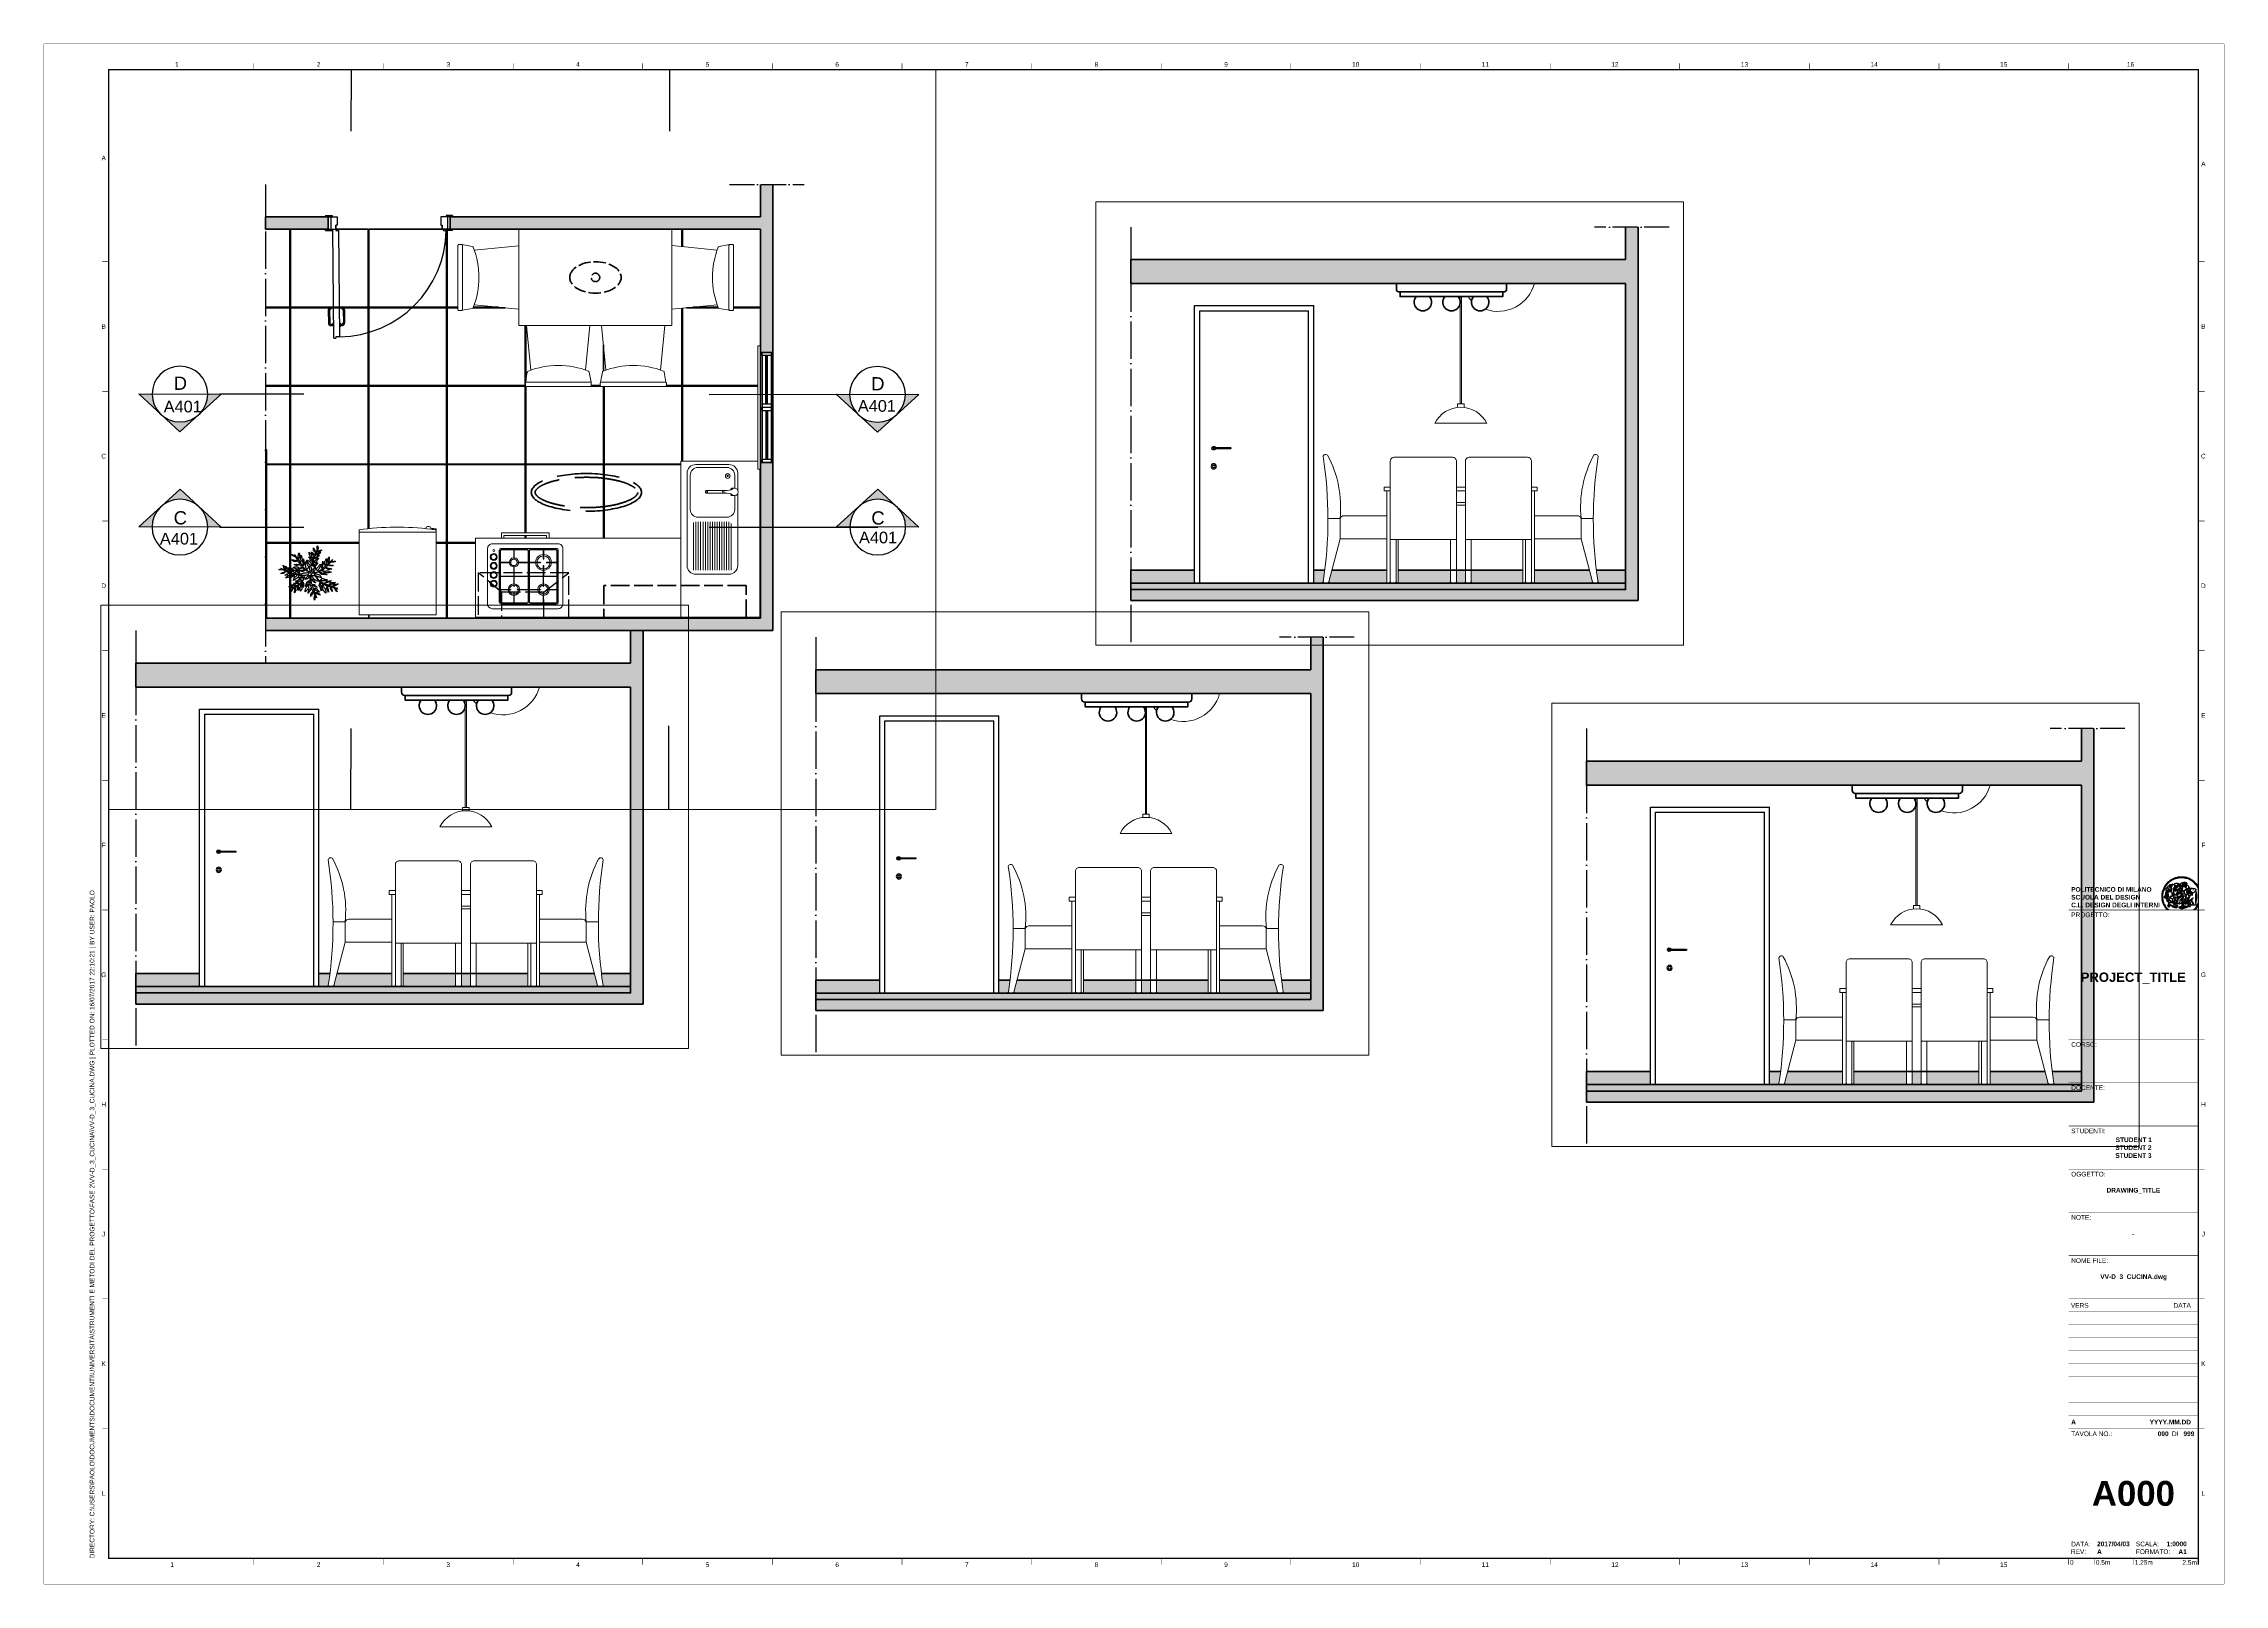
# Paper-space layout 'A000' of a CAD drawing. Header units: millimetres. Extents: x 0 to 841, y 0 to 594.
# The model-space entities are those that its viewports show. They can reach past a viewport. Long polylines and large blocks are cut down to what shows.
import ezdxf
from ezdxf.enums import TextEntityAlignment as Align

# ---------------------------------------------------------------- set-up
doc = ezdxf.new("R2010")
doc.units = ezdxf.units.MM
doc.header["$MEASUREMENT"] = 0
doc.set_wipeout_variables(frame=1)
doc.linetypes.add('ACAD_ISO02W100', pattern=[15, 12, -3])
doc.linetypes.add('ACAD_ISO04W100', pattern=[30, 24, -3, 0, -3])
for name, color, linetype, lineweight in [('A-DETL-MCUT', 4, 'Continuous', 25), ('A-DOOR-FULL', 4, 'Continuous', 25), ('A-ELEV-MBE1', 7, 'Continuous', 35), ('A-FURN', 8, 'Continuous', 18), ('A-SECT-MCUT', 1, 'Continuous', 35), ('A-WALL-PATT', 5, 'Continuous', 18), ('A-WALL-STUD', 3, 'Continuous', 18), ('campiture sezione', 2, 'Continuous', 13)]:
    doc.layers.add(name, color=color, linetype=linetype, lineweight=lineweight)
for name, color, linetype in [('ALBERI', 94, 'Continuous'), ('dettagli', 2, 'Continuous'), ('G-ANNO-LOGO', 3, 'Continuous'), ('G-ANNO-TEXT', 3, 'Continuous'), ('G-ANNO-TTLB', 3, 'Continuous'), ('linee sezione', 3, 'ACAD_ISO04W100'), ('PROSPETTI', 252, 'Continuous'), ('riflessi vetro', 253, 'Continuous')]:
    doc.layers.add(name, color=color, linetype=linetype)
doc.layers.add('G-ANNO-NPLT', color=210, linetype='Continuous', plot=False)
doc.layers.add('RETINO BATTISCOPA', color=7, linetype='Continuous', lineweight=18, true_color=0x615b6b)
doc.styles.add('ARIAL', font='arial.ttf')
doc.styles.add('ARIAL-BOLD', font='')
doc.styles.add('E-ARIAL', font='arial.ttf')
doc.styles.get("Standard").update_dxf_attribs({"font": 'arial.ttf'})
doc.styles.get('ARIAL-BOLD').set_extended_font_data('Arial', bold=True)

# ---------------------------------------------------------------- blocks, each defined once
blk = doc.blocks.new('A1_GRID_LAYOUT')
at = {"layer": 'G-ANNO-NPLT', "const_width": 0.18}
for points in [[(841, 594), (0, 594)], [(0, 0), (0, 594)], [(841, 0), (841, 594)], [(841, 0), (0, 0)]]:
    blk.add_lwpolyline(points, dxfattribs=at)
at = {"layer": 'G-ANNO-TTLB', "const_width": 0.5, "flags": 128}
blk.add_lwpolyline([(25, 584), (25, 10), (831, 10), (831, 584)], close=True, dxfattribs=at)
at = {"layer": 'G-ANNO-TTLB', "const_width": 0.18, "flags": 128}
for points in [[(81, 586.5), (81, 584)], [(131, 586.5), (131, 584)], [(181, 586.5), (181, 584)], [(231, 586.5), (231, 584)], [(281, 586.5), (281, 584)], [(331, 586.5), (331, 584)], [(381, 586.5), (381, 584)], [(431, 586.5), (431, 584)], [(481, 586.5), (481, 584)], [(531, 586.5), (531, 584)], [(581, 586.5), (581, 584)], [(631, 586.5), (631, 584)], [(681, 586.5), (681, 584)], [(731, 586.5), (731, 584)], [(781, 586.5), (781, 584)], [(0, 578.5), (0, 576)], [(25, 510), (22.5, 510)], [(833.5, 510), (831, 510)], [(25, 460), (22.5, 460)], [(833.5, 460), (831, 460)], [(25, 410), (22.5, 410)], [(833.5, 410), (831, 410)], [(25, 360), (22.5, 360)], [(833.5, 360), (831, 360)], [(25, 310), (22.5, 310)], [(833.5, 310), (831, 310)], [(25, 260), (22.5, 260)], [(833.5, 260), (831, 260)], [(25, 210), (22.5, 210)], [(833.5, 210), (831, 210)], [(25, 160), (22.5, 160)], [(833.5, 160), (831, 160)], [(25, 110), (22.5, 110)], [(833.5, 110), (831, 110)], [(833.5, 110), (831, 110)], [(25, 60), (22.5, 60)], [(833.5, 60), (831, 60)], [(833.5, 60), (831, 60)], [(81, 10), (81, 7.5)], [(131, 10), (131, 7.5)], [(181, 10), (181, 7.5)], [(231, 10), (231, 7.5)], [(281, 10), (281, 7.5)], [(331, 10), (331, 7.5)], [(381, 10), (381, 7.5)], [(431, 10), (431, 7.5)], [(481, 10), (481, 7.5)], [(531, 10), (531, 7.5)], [(581, 10), (581, 7.5)], [(631, 10), (631, 7.5)], [(681, 10), (681, 7.5)], [(731, 10), (731, 7.5)], [(781, 10), (781, 7.5)]]:
    blk.add_lwpolyline(points, dxfattribs=at)
at = {"layer": 'G-ANNO-TTLB', "const_width": 0.18}
blk.add_lwpolyline([(716.5, 10), (776.5, 10)], dxfattribs=at)
at = {"layer": 'G-ANNO-TEXT', "style": 'ARIAL'}
for s, p in [('1', (51.35, 586.07)), ('2', (106, 586.07)), ('3', (156, 586.07)), ('4', (206, 586.07)), ('5', (256, 586.07)), ('6', (306, 586.07)), ('7', (356, 586.07)), ('8', (406, 586.07)), ('9', (456, 586.07)), ('10', (506, 586.07)), ('11', (556, 586.07)), ('12', (606, 586.07)), ('13', (656, 586.07)), ('14', (706, 586.07)), ('15', (756, 586.07)), ('16', (804.89, 586.07)), ('A', (23.09, 549.98)), ('A', (832.98, 547.71)), ('B', (23.09, 485)), ('B', (832.98, 485)), ('C', (23.09, 435)), ('C', (832.98, 435)), ('D', (23.09, 385)), ('D', (832.98, 385)), ('E', (23.09, 335)), ('E', (832.98, 335)), ('F', (23.09, 285)), ('F', (832.98, 285)), ('G', (23.09, 235)), ('G', (832.98, 235)), ('H', (23.09, 185)), ('H', (832.98, 185)), ('J', (23.09, 135)), ('J', (832.98, 135)), ('K', (23.09, 85)), ('K', (832.98, 85)), ('L', (23.09, 35)), ('L', (832.98, 35)), ('2', (106, 7.51)), ('3', (156, 7.51)), ('6', (306, 7.51)), ('8', (406, 7.51)), ('9', (456, 7.51)), ('10', (506, 7.51)), ('12', (606, 7.51)), ('13', (656, 7.51)), ('1', (49.49, 7.51)), ('4', (206, 7.51)), ('5', (256, 7.51)), ('7', (356, 7.51)), ('11', (556, 7.51)), ('14', (706, 7.51)), ('15', (756, 7.51))]:
    blk.add_text(s, height=1.8, dxfattribs=at).set_placement(p, align=Align.MIDDLE_CENTER)
at = {"layer": 'G-ANNO-TEXT', "insert": (17.7, 9.95), "char_height": 1.8, "attachment_point": 1, "rotation": 90, "style": 'ARIAL'}
blk.add_mtext_dynamic_manual_height_columns('DIRECTORY: C:\\\\USERS\\\\PAOLO\\\\DOCUMENTS\\\\DOCUMENTI\\\\UNIVERSITÀ\\\\STRUMENTI E METODI DEL PROGETTO\\\\FASE 2\\\\VV-D_3_CUCINA\\\\VV-D_3_CUCINA.DWG | PLOTTED ON: 16/07/2017 22:10:21 | BY USER: PAOLO', width=412.209, gutter_width=9, heights=[0], dxfattribs=at)
blk = doc.blocks.new('logoPolimi')
for p, q in [((-2.37, 0.12), (-2.16, 0.11)), ((-2.37, 0.01), (-2.16, 0.01)), ((-2.36, 0.23), (-2.15, 0.21)), ((-2.35, 0.34), (-2.14, 0.31)), ((-2.33, 0.45), (-2.12, 0.41)), ((-2.3, 0.55), (-2.1, 0.51)), ((-2.28, 0.66), (-2.07, 0.6)), ((-2.24, 0.77), (-2.04, 0.7)), ((-2.2, 0.87), (-2.01, 0.79)), ((-2.16, 0.97), (-1.97, 0.89)), ((-2.11, 1.07), (-1.93, 0.98)), ((-2.06, 1.17), (-1.88, 1.07)), ((-2.01, 1.26), (-1.83, 1.15)), ((-1.94, 1.36), (-1.77, 1.24)), ((-1.88, 1.45), (-1.71, 1.32)), ((-1.84, 0.03), (-1.82, 0.35)), ((-1.81, 1.53), (-1.65, 1.4)), ((-1.74, 1.61), (-1.58, 1.47)), ((-1.73, 0.59), (-1.73, 0.59)), ((-1.73, 0.59), (-1.73, 0.59)), ((-1.66, 1.69), (-1.51, 1.54)), ((-1.65, 0.57), (-1.65, 0.57)), ((-1.59, 1.12), (-1.59, 1.12)), ((-1.58, 1.77), (-1.44, 1.61)), ((-1.51, 0.55), (-1.51, 0.55)), ((-1.51, 0.55), (-1.51, 0.55)), ((-1.49, 1.84), (-1.36, 1.68)), ((-1.41, 1.91), (-1.28, 1.74)), ((-1.32, 1.97), (-1.2, 1.8)), ((-1.31, 0.79), (-1.21, 0.75)), ((-1.21, 0.75), (-1.31, 0.79)), ((-1.21, 0.75), (-1.31, 0.79)), ((-1.22, 2.03), (-1.11, 1.85)), ((-1.21, 0.75), (-1.21, 0.75)), ((-1.21, 0.75), (-1.21, 0.75)), ((-1.19, 0.76), (-1.19, 0.76)), ((-1.19, 0.76), (-1.19, 0.76)), ((-1.17, 0.99), (-1.18, 0.99)), ((-1.18, 0.99), (-1.17, 0.99)), ((-1.16, 0.57), (-1.16, 0.57)), ((-1.16, 0.57), (-1.16, 0.57)), ((-1.13, 2.09), (-1.03, 1.9)), ((-1.1, 0.01), (-0.99, 0.06)), ((-0.99, 0.06), (-1.1, 0.01)), ((-0.99, 0.06), (-1.1, 0.01)), ((-1.03, 2.14), (-0.94, 1.95)), ((-0.99, 0.06), (-0.99, 0.06)), ((-0.99, 0.06), (-0.99, 0.06)), ((-0.97, 0.79), (-0.98, 0.79)), ((-0.89, 0.84), (-0.97, 0.79)), ((-0.97, 0.79), (-0.89, 0.84)), ((-0.96, 1.41), (-0.96, 1.41)), ((-0.96, 1.41), (-0.96, 1.41)), ((-0.93, 2.18), (-0.84, 1.99)), ((-0.89, 0.84), (-0.82, 0.87)), ((-0.82, 0.87), (-0.89, 0.84)), ((-0.89, 0.84), (-0.82, 0.87)), ((-0.88, 0.83), (-0.89, 0.84)), ((-0.85, 1.39), (-0.85, 1.39)), ((-0.85, 1.39), (-0.85, 1.39)), ((-0.84, 0.14), (-0.84, 0.14)), ((-0.83, 2.22), (-0.75, 2.03)), ((-0.77, 1.08), (-0.78, 1.08)), ((-0.78, 1.08), (-0.77, 1.08)), ((-0.61, 1.12), (-0.77, 1.08)), ((-0.77, 1.08), (-0.61, 1.12)), ((-0.77, 1.08), (-0.61, 1.12)), ((-0.75, 1.3), (-0.76, 1.29)), ((-0.76, 1.29), (-0.75, 1.3)), ((-0.72, 2.26), (-0.66, 2.06)), ((-0.65, 0.99), (-0.7, 0.96)), ((-0.69, 0.18), (-0.68, 0.18)), ((-0.66, 0.93), (-0.66, 0.93)), ((-0.66, 0.93), (-0.64, 0.93)), ((-0.66, 0.93), (-0.66, 0.93)), ((-0.66, 0.93), (-0.66, 0.93)), ((-0.63, 1.01), (-0.63, 1.01)), ((-0.63, 1.01), (-0.62, 1.01)), ((-0.63, 0.66), (-0.63, 0.66)), ((-0.61, 2.29), (-0.56, 2.09)), ((-0.6, 1.12), (-0.61, 1.12)), ((-0.61, 1.12), (-0.6, 1.12)), ((-0.61, 1.12), (-0.6, 1.12)), ((-0.61, 0.86), (-0.57, 0.85)), ((-0.57, 0.85), (-0.61, 0.86)), ((-0.61, 0.86), (-0.57, 0.85)), ((-0.53, 1.08), (-0.6, 1.12)), ((-0.6, 1.12), (-0.6, 1.11)), ((-0.6, 1.12), (-0.53, 1.08)), ((-0.57, 0.8), (-0.59, 0.8)), ((-0.57, 0.85), (-0.53, 0.84)), ((-0.57, 0.85), (-0.57, 0.85)), ((-0.57, 0.85), (-0.57, 0.85)), ((-0.57, 0.85), (-0.53, 0.84)), ((-0.56, 0.29), (-0.49, 0.48)), ((-0.56, 0.14), (-0.56, 0.29)), ((-0.5, 0.11), (-0.56, 0.14)), ((-0.53, 0.84), (-0.51, 0.84)), ((-0.53, 0.84), (-0.51, 0.84)), ((-0.53, 0.84), (-0.53, 0.84)), ((-0.51, 2.32), (-0.46, 2.11)), ((-0.51, 0.11), (-0.51, 0.11)), ((-0.51, 0.11), (-0.51, 0.11)), ((-0.34, 0.33), (-0.5, 0.11)), ((-0.49, 0.48), (-0.41, 0.55)), ((-0.42, 0.8), (-0.47, 0.79)), ((-0.42, 0.8), (-0.47, 0.79)), ((-0.47, 0.79), (-0.45, 0.76)), ((-0.47, 0.79), (-0.45, 0.76)), ((-0.45, 1.14), (-0.42, 1.11)), ((-0.42, 1.26), (-0.36, 1.22)), ((-0.41, 0.55), (-0.34, 0.49)), ((-0.4, 2.34), (-0.36, 2.13)), ((-0.4, 1.37), (-0.38, 1.38)), ((-0.39, 1.37), (-0.4, 1.37)), ((-0.35, 1.33), (-0.4, 1.37)), ((-0.39, 1.24), (-0.4, 1.23)), ((-0.38, 1.14), (-0.38, 1.14)), ((-0.34, 0.49), (-0.09, 0.48)), ((-0.16, 0.32), (-0.34, 0.33)), ((-0.14, 0.32), (-0.31, 0.34)), ((-0.29, 2.35), (-0.26, 2.14)), ((-0.28, 1.3), (-0.29, 1.3)), ((-0.28, 1.3), (-0.28, 1.3)), ((-0.18, 2.36), (-0.16, 2.15)), ((-0.16, 1.24), (-0.16, 1.25)), ((-0.16, 1.25), (-0.16, 1.25)), ((-0.16, 0.49), (-0.14, 0.64)), ((-0.06, 0.27), (-0.16, 0.32)), ((-0.1, 0.88), (-0.09, 0.87)), ((-0.08, 1.37), (-0.08, 1.38)), ((-0.08, 1.23), (-0.05, 1.21)), ((-0.05, 1.21), (-0.08, 1.23)), ((-0.08, 1.23), (-0.05, 1.21)), ((-0.07, 2.37), (-0.06, 2.16)), ((-0.03, 0.26), (-0.06, 0.27)), ((-0.05, 1.21), (-0.04, 1.21)), ((-0.04, 1.21), (-0.05, 1.21)), ((-0.04, 1.21), (-0.04, 1.21)), ((-0.04, 1.21), (-0.04, 1.21)), ((-0.04, 0.48), (-0.03, 0.26)), ((0.03, 1.15), (0.03, 1.15)), ((0.03, 0.66), (0.03, 0.67)), ((0.04, 2.37), (0.04, 2.16)), ((0.07, 0.58), (0.07, 0.57)), ((0.1, 1.18), (0.1, 1.18)), ((0.1, 0.84), (0.1, 0.84)), ((0.13, 1.32), (0.17, 1.19)), ((0.15, 2.36), (0.14, 2.16)), ((0.14, 0.71), (0.34, 0.65)), ((0.31, 0.56), (0.17, 0.63)), ((0.26, 2.36), (0.24, 2.15)), ((0.27, 1.61), (0.27, 1.61)), ((0.27, 1.61), (0.27, 1.61)), ((0.27, 1.61), (0.27, 1.61)), ((0.29, 1.29), (0.29, 1.29)), ((0.29, 1.29), (0.29, 1.29)), ((0.29, 1.29), (0.29, 1.29)), ((0.29, 1.29), (0.29, 1.29)), ((0.33, 0.49), (0.34, 0.49)), ((0.33, 0.03), (0.35, 0.03)), ((0.33, 0.03), (0.35, 0.03)), ((0.37, 2.34), (0.34, 2.13)), ((0.34, 0.65), (0.34, 0.64)), ((0.35, 0.03), (0.57, 0.06)), ((0.35, 0.03), (0.57, 0.06)), ((0.35, 0.03), (0.35, 0.03)), ((0.35, 0.03), (0.35, 0.03)), ((0.38, 1.36), (0.37, 1.35)), ((0.38, 0.34), (0.37, 0.34)), ((0.38, 0.34), (0.38, 0.34)), ((0.43, 0.67), (0.39, 0.64)), ((0.48, 2.32), (0.44, 2.12)), ((0.49, 1.05), (0.51, 1.13)), ((0.51, 1.13), (0.49, 1.05)), ((0.49, 1.05), (0.51, 1.13)), ((0.51, 1.31), (0.5, 1.29)), ((0.51, 1.13), (0.52, 1.23)), ((0.52, 1.23), (0.51, 1.23)), ((0.51, 1.23), (0.52, 1.23)), ((0.52, 1.23), (0.51, 1.13)), ((0.51, 1.13), (0.52, 1.23)), ((0.52, 1.24), (0.6, 1.37)), ((0.52, 1.23), (0.6, 1.36)), ((0.6, 1.36), (0.52, 1.23)), ((0.52, 1.23), (0.52, 1.23)), ((0.52, 1.23), (0.52, 1.24)), ((0.52, 1.23), (0.52, 1.23)), ((0.55, 1.07), (0.53, 1.06)), ((0.53, 1.04), (0.53, 1.06)), ((0.53, 1.05), (0.53, 1.04)), ((0.59, 2.3), (0.54, 2.09)), ((0.54, 0.3), (0.63, 0.32)), ((0.54, -0.08), (0.61, 0.06)), ((0.61, 0.06), (0.54, -0.08)), ((0.54, -0.08), (0.61, 0.06)), ((0.56, 0.19), (0.59, 0.21)), ((0.57, 1.07), (0.57, 1.07)), ((0.57, 1.07), (0.57, 1.07)), ((0.57, 1.07), (0.57, 1.07)), ((0.57, 1.07), (0.57, 1.07)), ((0.57, 1.07), (0.57, 1.07)), ((0.57, 1.07), (0.57, 1.07)), ((0.57, 1.07), (0.57, 1.07)), ((0.58, 0.3), (0.59, 0.29)), ((0.59, 0.78), (0.59, 0.79)), ((0.59, 0.79), (0.59, 0.79)), ((0.59, 0.79), (0.59, 0.79)), ((0.59, 0.79), (0.59, 0.78)), ((0.61, 0.06), (0.6, 0.07)), ((0.6, 0.07), (0.61, 0.06)), ((0.61, 0.06), (0.61, 0.07)), ((0.62, 0.21), (0.65, 0.22)), ((0.69, 2.27), (0.63, 2.07)), ((0.64, 1.37), (0.65, 1.37)), ((0.69, 0.86), (0.68, 0.86)), ((0.68, 0.86), (0.69, 0.86)), ((0.68, 0.76), (0.68, 0.76)), ((0.8, 2.23), (0.73, 2.03)), ((0.76, 0.26), (0.76, 0.26)), ((0.9, 2.19), (0.82, 2)), ((0.82, 0.35), (0.84, 0.36)), ((0.82, 0.35), (0.82, 0.35)), ((0.84, 0.36), (0.84, 0.37)), ((0.85, 0.34), (1.05, 0.35)), ((1, 2.15), (0.91, 1.96)), ((0.93, 1.05), (0.93, 1.05)), ((0.93, 1.05), (0.93, 1.05)), ((0.93, 1.05), (0.93, 1.04)), ((0.93, 1.05), (0.93, 1.05)), ((0.97, 0.66), (0.96, 0.66)), ((1.01, 0.97), (0.98, 0.96)), ((1.1, 2.1), (1, 1.91)), ((1.2, 2.04), (1.09, 1.86)), ((1.17, 0.96), (1.17, 0.95)), ((1.17, 0.95), (1.17, 0.95)), ((1.29, 1.99), (1.18, 1.81)), ((1.38, 1.92), (1.26, 1.75)), ((1.34, 0.37), (1.26, 0.04)), ((1.27, 0.37), (1.27, 0.38)), ((1.28, 0.95), (1.28, 0.95)), ((1.47, 1.86), (1.34, 1.69)), ((1.37, 0.73), (1.46, 0.81)), ((1.41, 0.4), (1.41, 0.41)), ((1.56, 1.79), (1.42, 1.63)), ((1.64, 1.71), (1.49, 1.56)), ((1.49, 0.9), (1.57, 0.92)), ((1.72, 1.63), (1.56, 1.49)), ((1.67, 0.6), (1.57, 0.53)), ((1.79, 1.55), (1.63, 1.41)), ((1.86, 1.47), (1.7, 1.34)), ((1.93, 1.38), (1.76, 1.26)), ((1.99, 1.29), (1.81, 1.17)), ((2.05, 1.19), (1.87, 1.09)), ((2.1, 1.1), (1.92, 1)), ((2.15, 1), (1.96, 0.91)), ((2.19, 0.9), (2, 0.82)), ((2.23, 0.79), (2.04, 0.72)), ((2.27, 0.69), (2.07, 0.63)), ((2.3, 0.58), (2.09, 0.53)), ((2.32, 0.47), (2.12, 0.43)), ((2.34, 0.37), (2.13, 0.33)), ((2.36, 0.26), (2.15, 0.23)), ((2.37, 0.15), (2.16, 0.13)), ((2.37, 0.04), (2.16, 0.03)), ((-2.37, -0.1), (-2.16, -0.09)), ((-2.36, -0.21), (-2.15, -0.19)), ((-2.35, -0.32), (-2.14, -0.29)), ((-2.33, -0.43), (-2.12, -0.39)), ((-2.31, -0.54), (-2.1, -0.49)), ((-2.28, -0.65), (-2.08, -0.59)), ((-2.25, -0.75), (-2.05, -0.69)), ((-2.21, -0.86), (-2.02, -0.78)), ((-2.17, -0.96), (-1.98, -0.87)), ((-2.12, -1.06), (-1.93, -0.96)), ((-2.07, -1.16), (-1.89, -1.05)), ((-2.04, -0.15), (-1.97, -0.2)), ((-2.01, -1.25), (-1.84, -1.14)), ((-1.95, -1.34), (-1.78, -1.22)), ((-1.89, -1.43), (-1.72, -1.31)), ((-1.82, -1.52), (-1.66, -1.38)), ((-1.75, -1.6), (-1.59, -1.46)), ((-1.67, -1.68), (-1.52, -1.53)), ((-1.58, -0.12), (-1.6, -0.18)), ((-1.6, -0.18), (-1.58, -0.28)), ((-1.57, -0.54), (-1.59, -0.54)), ((-1.59, -0.54), (-1.59, -0.54)), ((-1.59, -1.76), (-1.45, -1.6)), ((-1.56, -0.32), (-1.56, -0.31)), ((-1.56, -0.31), (-1.56, -0.31)), ((-1.53, -0.65), (-1.53, -0.65)), ((-1.53, -0.65), (-1.53, -0.65)), ((-1.51, -1.83), (-1.37, -1.67)), ((-1.48, -0.86), (-1.48, -0.85)), ((-1.42, -0.37), (-1.42, -0.37)), ((-1.42, -1.9), (-1.29, -1.73)), ((-1.38, -0.46), (-1.38, -0.46)), ((-1.33, -1.96), (-1.21, -1.79)), ((-1.31, -0.24), (-1.31, -0.23)), ((-1.31, -0.23), (-1.31, -0.24)), ((-1.24, -2.02), (-1.13, -1.84)), ((-1.23, -0.19), (-1.23, -0.19)), ((-1.23, -0.19), (-1.23, -0.19)), ((-1.23, -0.19), (-1.23, -0.19)), ((-1.23, -0.19), (-1.23, -0.19)), ((-1.14, -2.08), (-1.04, -1.89)), ((-1.04, -2.13), (-0.95, -1.94)), ((-1.01, -0.39), (-1.02, -0.39)), ((-1.02, -0.39), (-1.01, -0.39)), ((-1.02, -0.7), (-1.02, -0.7)), ((-1.02, -0.7), (-1.02, -0.7)), ((-1.02, -0.7), (-1.02, -0.7)), ((-0.94, -2.18), (-0.86, -1.98)), ((-0.84, -2.22), (-0.77, -2.02)), ((-0.79, -0.51), (-0.83, -0.58)), ((-0.83, -0.58), (-0.79, -0.51)), ((-0.83, -0.58), (-0.79, -0.51)), ((-0.78, -1.05), (-0.83, -0.94)), ((-0.83, -0.94), (-0.78, -1.05)), ((-0.83, -0.94), (-0.83, -0.94)), ((-0.83, -0.94), (-0.78, -1.05)), ((-0.82, -1.23), (-0.82, -1.23)), ((-0.82, -1.23), (-0.77, -1.23)), ((-0.77, -1.23), (-0.82, -1.23)), ((-0.82, -1.23), (-0.82, -1.23)), ((-0.77, -1.23), (-0.82, -1.23)), ((-0.75, -0.96), (-0.8, -0.89)), ((-0.8, -0.89), (-0.79, -0.92)), ((-0.79, -0.92), (-0.8, -0.89)), ((-0.8, -0.89), (-0.75, -0.96)), ((-0.79, -0.92), (-0.8, -0.89)), ((-0.8, -0.89), (-0.8, -0.89)), ((-0.8, -0.89), (-0.75, -0.96)), ((-0.79, -0.92), (-0.78, -0.95)), ((-0.78, -0.95), (-0.79, -0.92)), ((-0.78, -0.95), (-0.79, -0.92)), ((-0.77, -0.49), (-0.78, -0.48)), ((-0.78, -0.48), (-0.77, -0.49)), ((-0.78, -0.95), (-0.76, -1)), ((-0.76, -1), (-0.78, -0.95)), ((-0.76, -1), (-0.78, -0.95)), ((-0.71, -0.89), (-0.75, -0.87)), ((-0.75, -0.87), (-0.71, -0.89)), ((-0.75, -0.87), (-0.71, -0.89)), ((-0.72, -1.01), (-0.75, -0.96)), ((-0.75, -0.96), (-0.72, -1.01)), ((-0.75, -0.96), (-0.72, -1.01)), ((-0.74, -2.25), (-0.67, -2.05)), ((-0.64, -0.93), (-0.71, -0.89)), ((-0.71, -0.89), (-0.64, -0.93)), ((-0.71, -0.89), (-0.64, -0.93)), ((-0.66, -0.53), (-0.66, -0.53)), ((-0.66, -0.53), (-0.66, -0.53)), ((-0.66, -0.53), (-0.66, -0.53)), ((-0.63, -2.29), (-0.57, -2.08)), ((-0.52, -2.31), (-0.48, -2.11)), ((-0.39, -0.81), (-0.51, -0.69)), ((-0.51, -1.04), (-0.5, -1.04)), ((-0.48, -0.42), (-0.48, -0.42)), ((-0.48, -0.42), (-0.48, -0.42)), ((-0.48, -0.42), (-0.48, -0.42)), ((-0.42, -2.33), (-0.38, -2.13)), ((-0.41, -0.51), (-0.41, -0.51)), ((-0.38, -0.05), (-0.39, -0.12)), ((-0.39, -0.12), (-0.37, -0.1)), ((-0.35, -0.14), (-0.37, -0.08)), ((-0.37, -0.09), (-0.37, -0.09)), ((-0.33, -0.12), (-0.35, -0.14)), ((-0.32, -0.14), (-0.35, -0.14)), ((-0.35, -0.18), (-0.34, -0.22)), ((-0.34, -0.08), (-0.29, -0.16)), ((-0.34, -0.22), (-0.34, -0.22)), ((-0.27, -0.17), (-0.32, -0.14)), ((-0.31, -2.35), (-0.28, -2.14)), ((-0.25, -0.91), (-0.26, -0.9)), ((-0.26, -1.29), (0.1, -1.2)), ((0.1, -1.2), (-0.26, -1.29)), ((0.08, -1.4), (-0.26, -1.29)), ((-0.26, -1.29), (0.08, -1.4)), ((-0.26, -1.38), (-0.26, -1.29)), ((-0.26, -1.29), (-0.26, -1.29)), ((-0.26, -1.29), (-0.26, -1.38)), ((-0.26, -1.29), (0.08, -1.4)), ((-0.26, -1.29), (-0.26, -1.29)), ((0.08, -1.49), (-0.26, -1.38)), ((-0.26, -1.38), (0.09, -1.49)), ((-0.2, -2.36), (-0.18, -2.15)), ((-0.14, -0.15), (-0.16, -0.13)), ((-0.11, -0.04), (-0.12, -0.05)), ((-0.09, -2.37), (-0.08, -2.16)), ((-0.04, -0.41), (-0.01, -0.44)), ((-0.01, -0.44), (-0.04, -0.41)), ((-0.04, -0.41), (-0.01, -0.44)), ((0.03, -2.37), (0.02, -2.16)), ((0.07, -0.84), (0.07, -0.84)), ((0.07, -0.84), (0.07, -0.84)), ((0.1, -1.2), (0.08, -1.32)), ((0.08, -1.32), (0.13, -1.2)), ((0.08, -1.4), (0.72, -1.22)), ((0.72, -1.22), (0.08, -1.4)), ((0.08, -1.4), (0.72, -1.22)), ((0.72, -1.31), (0.08, -1.49)), ((0.08, -1.44), (0.08, -1.4)), ((0.08, -1.4), (0.08, -1.44)), ((0.08, -1.4), (0.08, -1.49)), ((0.08, -1.49), (0.08, -1.44)), ((0.08, -1.44), (0.08, -1.44)), ((0.08, -1.44), (0.08, -1.45)), ((0.08, -1.45), (0.08, -1.46)), ((0.08, -1.46), (0.08, -1.49)), ((0.1, -1.01), (0.09, -0.86)), ((0.1, -1.01), (0.09, -0.86)), ((0.09, -1.49), (0.72, -1.31)), ((0.1, -1.2), (0.12, -1.04)), ((0.12, -1.04), (0.1, -1.2)), ((0.13, -1.2), (0.1, -1.2)), ((0.1, -1.2), (0.13, -1.2)), ((0.13, -1.2), (0.1, -1.2)), ((0.1, -1.2), (0.1, -1.2)), ((0.11, -0.44), (0.11, -0.44)), ((0.11, -0.44), (0.11, -0.44)), ((0.12, -0.21), (0.12, -0.21)), ((0.12, -0.21), (0.12, -0.21)), ((0.12, -0.21), (0.12, -0.21)), ((0.12, -0.21), (0.12, -0.21)), ((0.12, -0.21), (0.12, -0.21)), ((0.12, -0.21), (0.12, -0.21)), ((0.12, -0.21), (0.12, -0.21)), ((0.12, -0.21), (0.12, -0.21)), ((0.12, -0.21), (0.12, -0.21)), ((0.12, -0.21), (0.12, -0.21)), ((0.12, -0.21), (0.12, -0.21)), ((0.12, -0.21), (0.12, -0.21)), ((0.12, -0.21), (0.12, -0.21)), ((0.12, -0.56), (0.14, -0.53)), ((0.14, -0.53), (0.12, -0.56)), ((0.12, -0.56), (0.14, -0.53)), ((0.12, -1.04), (0.12, -1.04)), ((0.12, -1.04), (0.12, -1.04)), ((0.12, -1.04), (0.12, -1.04)), ((0.14, -2.37), (0.12, -2.16)), ((0.21, -0.99), (0.13, -1.2)), ((0.13, -1.2), (0.21, -0.99)), ((0.36, -1.14), (0.13, -1.2)), ((0.13, -1.2), (0.26, -1.17)), ((0.14, -0.53), (0.16, -0.49)), ((0.16, -0.49), (0.14, -0.53)), ((0.14, -0.53), (0.16, -0.49)), ((0.16, -0.49), (0.16, -0.49)), ((0.16, -0.49), (0.16, -0.49)), ((0.28, -1.19), (0.21, -0.99)), ((0.21, -0.99), (0.31, -1.27)), ((0.25, -2.36), (0.22, -2.15)), ((0.24, -0.17), (0.24, -0.16)), ((0.24, -0.16), (0.24, -0.17)), ((0.25, -0.84), (0.25, -0.88)), ((0.25, -0.88), (0.25, -0.84)), ((0.25, -0.88), (0.25, -0.84)), ((0.25, -0.88), (0.29, -1.17)), ((0.26, -0.88), (0.25, -0.88)), ((0.31, -1.27), (0.25, -0.88)), ((0.26, -1.17), (0.28, -1.16)), ((0.28, -1.16), (0.36, -1.14)), ((0.29, -1.17), (0.28, -1.19)), ((0.35, -2.34), (0.32, -2.14)), ((0.36, -1.14), (0.72, -1.22)), ((0.72, -1.22), (0.36, -1.14)), ((0.46, -2.32), (0.42, -2.12)), ((0.49, -0.31), (0.49, -0.31)), ((0.49, -0.31), (0.49, -0.31)), ((0.5, -0.27), (0.5, -0.27)), ((0.51, -0.27), (0.51, -0.27)), ((0.57, -2.3), (0.52, -2.1)), ((0.68, -2.27), (0.62, -2.07)), ((0.78, -2.24), (0.71, -2.04)), ((0.72, -0.81), (0.75, -0.89)), ((0.72, -1.22), (0.72, -1.31)), ((0.72, -1.31), (0.72, -1.22)), ((0.74, -0.23), (0.74, -0.23)), ((0.74, -0.23), (0.75, -0.24)), ((0.75, -0.23), (0.75, -0.23)), ((0.89, -2.2), (0.81, -2)), ((0.86, -0.25), (0.82, -0.34)), ((0.87, -0.22), (0.86, -0.23)), ((0.87, -0.22), (0.86, -0.25)), ((0.99, -2.15), (0.9, -1.96)), ((0.96, -0.58), (0.96, -0.57)), ((1.09, -2.11), (0.99, -1.92)), ((1.05, -1.05), (1.04, -1.05)), ((1.19, -2.05), (1.08, -1.87)), ((1.28, -2), (1.17, -1.82)), ((1.37, -1.93), (1.25, -1.76)), ((1.31, -0.27), (1.3, -0.26)), ((1.3, -0.26), (1.3, -0.26)), ((1.3, -0.26), (1.3, -0.26)), ((1.3, -0.26), (1.31, -0.27)), ((1.3, -0.26), (1.3, -0.26)), ((1.46, -1.87), (1.33, -1.7)), ((1.54, -1.8), (1.41, -1.64)), ((1.63, -1.72), (1.48, -1.57)), ((1.71, -1.65), (1.55, -1.5)), ((1.78, -1.57), (1.62, -1.43)), ((1.85, -1.48), (1.69, -1.35)), ((1.92, -1.39), (1.75, -1.27)), ((1.98, -1.3), (1.81, -1.19)), ((2.04, -1.21), (1.86, -1.1)), ((2.09, -1.11), (1.91, -1.01)), ((2.14, -1.01), (1.95, -0.92)), ((2.19, -0.91), (1.99, -0.83)), ((2.23, -0.81), (2.03, -0.74)), ((2.26, -0.7), (2.06, -0.64)), ((2.29, -0.6), (2.09, -0.55)), ((2.32, -0.49), (2.11, -0.45)), ((2.34, -0.38), (2.13, -0.35)), ((2.35, -0.27), (2.15, -0.25)), ((2.37, -0.08), (2.16, -0.07)), ((2.36, -0.16), (2.16, -0.15))]:
    blk.add_line(p, q)
for points in [[(-1.9, 0.12), (-1.94, 0.02), (-2.05, -0.09), (-2.05, -0.09)], [(-1.86, 0.38), (-1.86, 0.38), (-1.87, 0.19), (-1.9, 0.12)], [(-1.76, 0.6), (-1.76, 0.6), (-1.84, 0.57), (-1.86, 0.38)], [(-1.86, -0.04), (-1.84, 0.02), (-1.84, 0.03), (-1.84, 0.03)], [(-1.82, 0.78), (-1.83, 0.8), (-1.85, 0.86), (-1.83, 0.88)], [(-1.82, 0.78), (-1.83, 0.8), (-1.85, 0.86), (-1.83, 0.88)], [(-1.83, 0.88), (-1.81, 0.9), (-1.76, 0.96), (-1.76, 0.96)], [(-1.83, 0.88), (-1.81, 0.9), (-1.76, 0.96), (-1.76, 0.96)], [(-1.76, 0.6), (-1.83, 0.7), (-1.78, 0.74), (-1.78, 0.74)], [(-1.78, 0.74), (-1.79, 0.74), (-1.83, 0.7), (-1.76, 0.6)], [(-1.78, 0.74), (-1.8, 0.76), (-1.81, 0.78), (-1.82, 0.78)], [(-1.78, 0.74), (-1.8, 0.76), (-1.81, 0.78), (-1.82, 0.78)], [(-1.82, 0.35), (-1.81, 0.5), (-1.73, 0.59), (-1.73, 0.59)], [(-1.82, -0.19), (-1.73, -0.07), (-1.75, 0.14), (-1.75, 0.3)], [(-1.75, 0.33), (-1.75, 0.17), (-1.73, -0.05), (-1.8, -0.17)], [(-1.78, 0.74), (-1.75, 0.72), (-1.72, 0.69), (-1.68, 0.7)], [(-1.68, 0.7), (-1.72, 0.69), (-1.75, 0.72), (-1.78, 0.74)], [(-1.68, 0.7), (-1.72, 0.69), (-1.75, 0.72), (-1.78, 0.74)], [(-1.78, 0.74), (-1.78, 0.74), (-1.78, 0.74), (-1.78, 0.74)], [(-1.76, 0.96), (-1.68, 1.1), (-1.59, 1.12), (-1.59, 1.12)], [(-1.76, 0.96), (-1.68, 1.1), (-1.6, 1.12), (-1.6, 1.12)], [(-1.73, 0.59), (-1.74, 0.59), (-1.75, 0.6), (-1.76, 0.6)], [(-1.73, 0.59), (-1.74, 0.59), (-1.75, 0.6), (-1.76, 0.6)], [(-1.75, 0.3), (-1.76, 0.47), (-1.65, 0.57), (-1.65, 0.57)], [(-1.65, 0.57), (-1.65, 0.57), (-1.76, 0.5), (-1.75, 0.33)], [(-1.65, 0.57), (-1.68, 0.58), (-1.7, 0.58), (-1.73, 0.59)], [(-1.65, 0.57), (-1.68, 0.58), (-1.7, 0.58), (-1.73, 0.59)], [(-1.5, 0.71), (-1.53, 0.74), (-1.61, 0.71), (-1.68, 0.7)], [(-1.68, 0.7), (-1.61, 0.71), (-1.53, 0.73), (-1.5, 0.71)], [(-1.5, 0.71), (-1.53, 0.73), (-1.61, 0.71), (-1.68, 0.7)], [(-1.51, 0.55), (-1.56, 0.56), (-1.61, 0.56), (-1.65, 0.57)], [(-1.65, 0.57), (-1.61, 0.56), (-1.56, 0.56), (-1.51, 0.55)], [(-1.51, 0.55), (-1.56, 0.56), (-1.61, 0.56), (-1.65, 0.57)], [(-1.59, 1.12), (-1.6, 1.06), (-1.61, 0.99), (-1.61, 0.97)], [(-1.61, 0.97), (-1.61, 0.99), (-1.6, 1.06), (-1.59, 1.12)], [(-1.61, 0.97), (-1.61, 0.99), (-1.6, 1.06), (-1.59, 1.12)], [(-1.61, 0.97), (-1.61, 0.95), (-1.56, 0.88), (-1.54, 0.87)], [(-1.54, 0.87), (-1.56, 0.88), (-1.61, 0.95), (-1.61, 0.97)], [(-1.54, 0.87), (-1.56, 0.88), (-1.61, 0.96), (-1.61, 0.97)], [(-1.59, 1.12), (-1.59, 1.13), (-1.59, 1.15), (-1.58, 1.16)], [(-1.59, 1.12), (-1.59, 1.13), (-1.59, 1.15), (-1.58, 1.16)], [(-1.58, 1.16), (-1.57, 1.21), (-1.52, 1.23), (-1.49, 1.25)], [(-1.58, 1.16), (-1.57, 1.21), (-1.52, 1.23), (-1.49, 1.25)], [(-1.58, 0.36), (-1.58, 0.48), (-1.51, 0.55), (-1.51, 0.55)], [(-1.51, 0.55), (-1.51, 0.55), (-1.58, 0.48), (-1.58, 0.36)], [(-1.51, 0.55), (-1.51, 0.55), (-1.58, 0.48), (-1.58, 0.36)], [(-1.55, 0.04), (-1.55, 0.08), (-1.58, 0.25), (-1.58, 0.36)], [(-1.58, 0.36), (-1.58, 0.25), (-1.55, 0.08), (-1.55, 0.04)], [(-1.58, 0.36), (-1.58, 0.25), (-1.55, 0.08), (-1.55, 0.04)], [(-1.58, -0.12), (-1.57, -0.06), (-1.55, 0.02), (-1.55, 0.04)], [(-1.55, 0.04), (-1.55, 0.02), (-1.57, -0.06), (-1.58, -0.12)], [(-1.55, 0.04), (-1.55, 0.02), (-1.56, -0.04), (-1.57, -0.1)], [(-1.54, 0.87), (-1.52, 0.85), (-1.47, 0.83), (-1.44, 0.83)], [(-1.44, 0.83), (-1.47, 0.83), (-1.52, 0.85), (-1.54, 0.87)], [(-1.45, 0.83), (-1.47, 0.83), (-1.52, 0.85), (-1.54, 0.87)], [(-1.51, 0.55), (-1.33, 0.54), (-1.16, 0.57), (-1.16, 0.57)], [(-1.16, 0.57), (-1.16, 0.57), (-1.33, 0.54), (-1.51, 0.55)], [(-1.16, 0.57), (-1.16, 0.57), (-1.33, 0.54), (-1.51, 0.55)], [(-1.5, 0.71), (-1.46, 0.68), (-1.4, 0.62), (-1.33, 0.66)], [(-1.33, 0.66), (-1.4, 0.62), (-1.46, 0.68), (-1.5, 0.71)], [(-1.33, 0.66), (-1.4, 0.62), (-1.46, 0.68), (-1.5, 0.71)], [(-1.49, 1.25), (-1.46, 1.26), (-1.42, 1.33), (-1.39, 1.36)], [(-1.49, 1.25), (-1.46, 1.27), (-1.43, 1.34), (-1.39, 1.36)], [(-1.31, 0.79), (-1.33, 0.79), (-1.42, 0.83), (-1.45, 0.83)], [(-1.44, 0.83), (-1.42, 0.83), (-1.33, 0.79), (-1.31, 0.79)], [(-1.31, 0.79), (-1.33, 0.79), (-1.42, 0.83), (-1.44, 0.83)], [(-1.35, 1.1), (-1.4, 1.17), (-1.36, 1.23), (-1.29, 1.31)], [(-1.29, 1.31), (-1.36, 1.23), (-1.4, 1.17), (-1.35, 1.1)], [(-1.35, 1.1), (-1.4, 1.17), (-1.36, 1.23), (-1.29, 1.31)], [(-1.39, 1.36), (-1.35, 1.38), (-1.26, 1.4), (-1.19, 1.41)], [(-1.39, 1.36), (-1.35, 1.38), (-1.26, 1.4), (-1.19, 1.41)], [(-1.18, 0.99), (-1.24, 0.97), (-1.3, 1.03), (-1.35, 1.1)], [(-1.35, 1.1), (-1.3, 1.03), (-1.24, 0.97), (-1.18, 0.99)], [(-1.18, 1), (-1.24, 0.97), (-1.3, 1.03), (-1.35, 1.1)], [(-1.33, 0.66), (-1.28, 0.7), (-1.23, 0.73), (-1.21, 0.75)], [(-1.21, 0.75), (-1.23, 0.73), (-1.28, 0.7), (-1.33, 0.66)], [(-1.21, 0.75), (-1.23, 0.73), (-1.28, 0.7), (-1.33, 0.66)], [(-1.29, 1.31), (-1.22, 1.39), (-1.01, 1.41), (-0.96, 1.41)], [(-0.96, 1.41), (-1.01, 1.41), (-1.22, 1.39), (-1.29, 1.31)], [(-1.29, 1.31), (-1.22, 1.39), (-1.01, 1.41), (-0.96, 1.41)], [(-1.24, -0.02), (-1.21, -0.01), (-1.1, 0.01), (-1.1, 0.01)], [(-1.1, 0.01), (-1.1, 0.01), (-1.21, -0.01), (-1.24, -0.02)], [(-1.1, 0.01), (-1.1, 0.01), (-1.21, -0.01), (-1.24, -0.02)], [(-1.21, 0.75), (-1.2, 0.75), (-1.19, 0.76), (-1.19, 0.76)], [(-1.19, 0.76), (-1.19, 0.76), (-1.2, 0.75), (-1.21, 0.75)], [(-1.19, 0.76), (-1.19, 0.76), (-1.2, 0.76), (-1.21, 0.75)], [(-1.19, 1.41), (-1.11, 1.43), (-0.97, 1.41), (-0.97, 1.41)], [(-1.19, 1.41), (-1.12, 1.43), (-0.98, 1.41), (-0.98, 1.41)], [(-1.19, 0.76), (-1.19, 0.77), (-1.18, 0.78), (-1.18, 0.79)], [(-1.18, 0.79), (-1.18, 0.78), (-1.19, 0.77), (-1.19, 0.76)], [(-1.19, 0.76), (-1.19, 0.77), (-1.19, 0.78), (-1.18, 0.79)], [(-1.18, 0.68), (-1.18, 0.68), (-1.19, 0.71), (-1.19, 0.76)], [(-1.19, 0.76), (-1.19, 0.71), (-1.18, 0.68), (-1.18, 0.68)], [(-1.18, 0.68), (-1.18, 0.68), (-1.19, 0.71), (-1.19, 0.76)], [(-1.18, 0.97), (-1.18, 0.97), (-1.18, 0.98), (-1.17, 0.99)], [(-1.17, 0.99), (-1.18, 0.98), (-1.18, 0.97), (-1.18, 0.97)], [(-1.18, 0.97), (-1.18, 0.97), (-1.18, 0.98), (-1.17, 0.99)], [(-1.18, 0.79), (-1.17, 0.86), (-1.18, 0.95), (-1.18, 0.97)], [(-1.18, 0.97), (-1.18, 0.95), (-1.17, 0.86), (-1.18, 0.79)], [(-1.18, 0.79), (-1.17, 0.86), (-1.18, 0.95), (-1.18, 0.97)], [(-1.16, 0.57), (-1.17, 0.6), (-1.18, 0.64), (-1.18, 0.68)], [(-1.18, 0.68), (-1.18, 0.64), (-1.17, 0.6), (-1.16, 0.57)], [(-1.16, 0.57), (-1.17, 0.6), (-1.18, 0.64), (-1.18, 0.68)], [(-1.17, 0.99), (-1.17, 1.03), (-1.16, 1.09), (-1.14, 1.13)], [(-1.09, 0.42), (-1.1, 0.44), (-1.14, 0.48), (-1.16, 0.57)], [(-1.16, 0.57), (-1.14, 0.48), (-1.1, 0.44), (-1.09, 0.42)], [(-1.09, 0.42), (-1.1, 0.44), (-1.14, 0.48), (-1.16, 0.57)], [(-1.14, 1.13), (-1.12, 1.18), (-1.05, 1.31), (-1.05, 1.31)], [(-1.12, 0.46), (-1.12, 0.46), (-1.13, 0.38), (-1.11, 0.26)], [(-1.11, 0.26), (-1.08, 0.14), (-1.05, 0.03), (-1.05, 0.03)], [(-1.02, 0.32), (-1.02, 0.32), (-1.08, 0.4), (-1.09, 0.42)], [(-1.09, 0.42), (-1.08, 0.4), (-1.02, 0.32), (-1.02, 0.32)], [(-1.02, 0.32), (-1.02, 0.32), (-1.08, 0.4), (-1.09, 0.42)], [(-0.98, 0.2), (-0.98, 0.21), (-1.02, 0.32), (-1.02, 0.32)], [(-1.02, 0.32), (-1.02, 0.32), (-0.98, 0.21), (-0.98, 0.2)], [(-0.98, 0.2), (-0.98, 0.21), (-1.02, 0.32), (-1.02, 0.32)], [(-1.01, 0.12), (-1, 0.16), (-0.98, 0.19), (-0.98, 0.2)], [(-0.98, 0.2), (-0.98, 0.19), (-1, 0.16), (-1.01, 0.12)], [(-1.01, 0.12), (-1, 0.16), (-0.98, 0.19), (-0.98, 0.2)], [(-0.99, 0.06), (-1, 0.07), (-1.01, 0.1), (-1.01, 0.12)], [(-1.01, 0.12), (-1.01, 0.1), (-1, 0.07), (-0.99, 0.06)], [(-0.99, 0.06), (-1, 0.07), (-1.01, 0.1), (-1.01, 0.12)], [(-0.99, 0.06), (-0.99, 0.06), (-0.99, 0.06), (-0.98, 0.05)], [(-0.98, 0.05), (-0.99, 0.06), (-0.99, 0.06), (-0.99, 0.06)], [(-0.99, 0.05), (-0.99, 0.06), (-0.99, 0.06), (-0.99, 0.06)], [(-0.95, 0.02), (-0.96, 0.03), (-0.97, 0.04), (-0.99, 0.05)], [(-0.98, 1.41), (-0.98, 1.41), (-0.97, 1.41), (-0.96, 1.41)], [(-0.98, 0.81), (-0.94, 0.85), (-0.92, 0.93), (-0.91, 0.97)], [(-0.91, 0.97), (-0.92, 0.93), (-0.94, 0.85), (-0.98, 0.81)], [(-0.91, 0.97), (-0.92, 0.93), (-0.94, 0.85), (-0.98, 0.81)], [(-0.98, 0.79), (-0.98, 0.81), (-0.98, 0.81), (-0.98, 0.81)], [(-0.98, 0.81), (-0.98, 0.81), (-0.98, 0.81), (-0.98, 0.79)], [(-0.98, 0.81), (-0.98, 0.81), (-0.98, 0.81), (-0.98, 0.79)], [(-0.98, 0.79), (-0.98, 0.79), (-0.98, 0.78), (-0.97, 0.77)], [(-0.98, 0.79), (-0.98, 0.79), (-0.98, 0.78), (-0.97, 0.77)], [(-0.98, 0.05), (-0.97, 0.04), (-0.96, 0.03), (-0.95, 0.02)], [(-0.95, 0.02), (-0.96, 0.03), (-0.97, 0.04), (-0.98, 0.05)], [(-0.97, 1.41), (-0.97, 1.41), (-0.97, 1.41), (-0.96, 1.41)], [(-0.97, 0.77), (-0.96, 0.74), (-0.91, 0.64), (-0.91, 0.57)], [(-0.97, 0.77), (-0.96, 0.74), (-0.91, 0.64), (-0.91, 0.57)], [(-0.96, 1.41), (-0.94, 1.41), (-0.9, 1.41), (-0.85, 1.39)], [(-0.96, 1.41), (-0.94, 1.41), (-0.9, 1.41), (-0.85, 1.39)], [(-0.95, 0.02), (-0.94, 0.01), (-0.92, 0.01), (-0.9, 0.01)], [(-0.9, 0.01), (-0.92, 0.01), (-0.94, 0.01), (-0.95, 0.02)], [(-0.91, 0.01), (-0.92, 0.01), (-0.94, 0.01), (-0.95, 0.02)], [(-0.91, 0.97), (-0.89, 1), (-0.87, 1.01), (-0.84, 1.02)], [(-0.84, 1.02), (-0.87, 1.01), (-0.89, 1), (-0.91, 0.97)], [(-0.84, 1.02), (-0.87, 1.01), (-0.89, 1.01), (-0.91, 0.97)], [(-0.91, 0.57), (-0.91, 0.5), (-0.9, 0.43), (-0.88, 0.37)], [(-0.91, 0.57), (-0.91, 0.5), (-0.9, 0.43), (-0.88, 0.37)], [(-0.87, 0.03), (-0.87, 0.03), (-0.89, 0.01), (-0.91, 0.01)], [(-0.9, 0.01), (-0.89, 0.01), (-0.87, 0.03), (-0.87, 0.03)], [(-0.87, 0.03), (-0.87, 0.03), (-0.89, 0.01), (-0.9, 0.01)], [(-0.88, 0.84), (-0.88, 0.84), (-0.89, 0.79), (-0.88, 0.77)], [(-0.88, 0.77), (-0.89, 0.79), (-0.88, 0.83), (-0.88, 0.83)], [(-0.74, 0.66), (-0.85, 0.67), (-0.88, 0.77), (-0.88, 0.77)], [(-0.88, 0.77), (-0.88, 0.77), (-0.85, 0.67), (-0.74, 0.66)], [(-0.88, 0.37), (-0.86, 0.32), (-0.83, 0.25), (-0.82, 0.25)], [(-0.88, 0.37), (-0.86, 0.32), (-0.83, 0.25), (-0.82, 0.25)], [(-0.87, 0.03), (-0.86, 0.03), (-0.86, 0.05), (-0.86, 0.06)], [(-0.86, 0.06), (-0.86, 0.05), (-0.86, 0.03), (-0.87, 0.03)], [(-0.86, 0.06), (-0.86, 0.05), (-0.86, 0.03), (-0.87, 0.03)], [(-0.85, 1.39), (-0.86, 1.42), (-0.8, 1.45), (-0.8, 1.46)], [(-0.85, 1.39), (-0.86, 1.42), (-0.83, 1.44), (-0.82, 1.45)], [(-0.86, 0.06), (-0.86, 0.07), (-0.86, 0.1), (-0.85, 0.11)], [(-0.85, 0.11), (-0.86, 0.1), (-0.86, 0.07), (-0.86, 0.06)], [(-0.85, 0.11), (-0.86, 0.1), (-0.86, 0.07), (-0.86, 0.06)], [(-0.81, 1.36), (-0.83, 1.37), (-0.84, 1.38), (-0.85, 1.39)], [(-0.85, 1.39), (-0.84, 1.38), (-0.83, 1.37), (-0.81, 1.36)], [(-0.85, 1.39), (-0.84, 1.38), (-0.83, 1.37), (-0.81, 1.36)], [(-0.85, 0.11), (-0.85, 0.12), (-0.84, 0.14), (-0.84, 0.14)], [(-0.84, 0.14), (-0.84, 0.14), (-0.85, 0.12), (-0.85, 0.11)], [(-0.84, 0.14), (-0.84, 0.14), (-0.85, 0.12), (-0.85, 0.11)], [(-0.84, 1.02), (-0.83, 1.03), (-0.81, 1.05), (-0.78, 1.08)], [(-0.78, 1.08), (-0.81, 1.05), (-0.83, 1.03), (-0.84, 1.02)], [(-0.78, 1.08), (-0.81, 1.05), (-0.83, 1.03), (-0.84, 1.02)], [(-0.84, 0.14), (-0.83, 0.15), (-0.81, 0.16), (-0.81, 0.16)], [(-0.81, 0.16), (-0.81, 0.16), (-0.83, 0.15), (-0.84, 0.14)], [(-0.81, 0.16), (-0.81, 0.16), (-0.84, 0.15), (-0.84, 0.14)], [(-0.84, 0.15), (-0.84, 0.15), (-0.84, 0.15), (-0.84, 0.14)], [(-0.84, 0.14), (-0.84, 0.14), (-0.84, 0.14), (-0.84, 0.14)], [(-0.84, 0.14), (-0.84, 0.14), (-0.84, 0.14), (-0.84, 0.14)], [(-0.84, 0.14), (-0.84, 0.14), (-0.84, 0.14), (-0.84, 0.14)], [(-0.82, 1.45), (-0.82, 1.45), (-0.8, 1.45), (-0.8, 1.45)], [(-0.82, 0.87), (-0.82, 0.87), (-0.72, 0.91), (-0.66, 0.93)], [(-0.66, 0.93), (-0.72, 0.91), (-0.82, 0.87), (-0.82, 0.87)], [(-0.82, 0.87), (-0.82, 0.87), (-0.72, 0.91), (-0.66, 0.93)], [(-0.82, 0.25), (-0.8, 0.25), (-0.77, 0.24), (-0.77, 0.23)], [(-0.82, 0.25), (-0.8, 0.25), (-0.78, 0.24), (-0.77, 0.23)], [(-0.76, 1.29), (-0.77, 1.32), (-0.79, 1.34), (-0.81, 1.36)], [(-0.81, 1.36), (-0.79, 1.34), (-0.77, 1.32), (-0.76, 1.29)], [(-0.81, 1.36), (-0.79, 1.34), (-0.77, 1.32), (-0.76, 1.3)], [(-0.81, 0.16), (-0.8, 0.17), (-0.8, 0.17), (-0.79, 0.18)], [(-0.79, 0.18), (-0.8, 0.17), (-0.8, 0.17), (-0.81, 0.16)], [(-0.79, 0.18), (-0.8, 0.17), (-0.8, 0.17), (-0.81, 0.16)], [(-0.8, 1.46), (-0.8, 1.49), (-0.69, 1.51), (-0.69, 1.51)], [(-0.8, 1.46), (-0.8, 1.49), (-0.75, 1.49), (-0.75, 1.49)], [(-0.8, 1.45), (-0.8, 1.45), (-0.8, 1.46), (-0.8, 1.46)], [(-0.79, 0.18), (-0.78, 0.18), (-0.77, 0.16), (-0.77, 0.16)], [(-0.77, 0.16), (-0.77, 0.16), (-0.78, 0.18), (-0.79, 0.18)], [(-0.77, 0.16), (-0.77, 0.16), (-0.78, 0.18), (-0.79, 0.18)], [(-0.78, 1.08), (-0.77, 1.1), (-0.76, 1.13), (-0.75, 1.16)], [(-0.75, 1.16), (-0.76, 1.13), (-0.77, 1.1), (-0.78, 1.08)], [(-0.75, 1.16), (-0.76, 1.13), (-0.77, 1.1), (-0.78, 1.08)], [(-0.77, 0.23), (-0.76, 0.22), (-0.72, 0.2), (-0.71, 0.2)], [(-0.77, 0.23), (-0.76, 0.22), (-0.72, 0.2), (-0.71, 0.2)], [(-0.77, 0.16), (-0.77, 0.16), (-0.74, 0.16), (-0.7, 0.17)], [(-0.7, 0.17), (-0.74, 0.16), (-0.77, 0.16), (-0.77, 0.16)], [(-0.7, 0.17), (-0.74, 0.16), (-0.77, 0.16), (-0.77, 0.16)], [(-0.76, 1.3), (-0.74, 1.25), (-0.73, 1.2), (-0.75, 1.16)], [(-0.75, 1.16), (-0.73, 1.2), (-0.74, 1.25), (-0.76, 1.29)], [(-0.76, 1.29), (-0.74, 1.25), (-0.73, 1.2), (-0.75, 1.16)], [(-0.75, 1.49), (-0.75, 1.52), (-0.69, 1.51), (-0.69, 1.51)], [(-0.7, 1.26), (-0.7, 1.28), (-0.73, 1.28), (-0.75, 1.3)], [(-0.75, 1.3), (-0.73, 1.28), (-0.7, 1.28), (-0.7, 1.26)], [(-0.71, 1.24), (-0.72, 1.25), (-0.73, 1.27), (-0.75, 1.28)], [(-0.63, 0.66), (-0.63, 0.66), (-0.73, 0.66), (-0.74, 0.66)], [(-0.74, 0.66), (-0.73, 0.66), (-0.63, 0.66), (-0.63, 0.66)], [(-0.65, 1.23), (-0.67, 1.24), (-0.71, 1.23), (-0.71, 1.24)], [(-0.71, 0.2), (-0.7, 0.2), (-0.69, 0.19), (-0.69, 0.18)], [(-0.71, 0.2), (-0.7, 0.2), (-0.69, 0.19), (-0.69, 0.18)], [(-0.65, 1.23), (-0.67, 1.24), (-0.7, 1.25), (-0.7, 1.26)], [(-0.7, 1.26), (-0.7, 1.25), (-0.67, 1.24), (-0.65, 1.23)], [(-0.7, 0.17), (-0.69, 0.17), (-0.68, 0.18), (-0.69, 0.18)], [(-0.69, 0.18), (-0.68, 0.18), (-0.69, 0.17), (-0.7, 0.17)], [(-0.69, 0.18), (-0.68, 0.18), (-0.69, 0.17), (-0.7, 0.17)], [(-0.69, 1.51), (-0.69, 1.59), (-0.51, 1.55), (-0.51, 1.55)], [(-0.69, 1.51), (-0.66, 1.55), (-0.66, 1.55), (-0.66, 1.55)], [(-0.66, 0.67), (-0.69, 0.69), (-0.68, 0.72), (-0.68, 0.76)], [(-0.68, 0.76), (-0.68, 0.72), (-0.69, 0.69), (-0.66, 0.67)], [(-0.66, 0.68), (-0.69, 0.69), (-0.68, 0.72), (-0.68, 0.76)], [(-0.68, 0.76), (-0.68, 0.79), (-0.67, 0.82), (-0.66, 0.83)], [(-0.66, 0.83), (-0.67, 0.82), (-0.68, 0.79), (-0.68, 0.76)], [(-0.68, 0.76), (-0.68, 0.79), (-0.67, 0.82), (-0.66, 0.83)], [(-0.68, 0.18), (-0.68, 0.18), (-0.56, 0.15), (-0.51, 0.11)], [(-0.68, 0.18), (-0.68, 0.18), (-0.56, 0.15), (-0.51, 0.11)], [(-0.66, 1.55), (-0.63, 1.57), (-0.51, 1.55), (-0.51, 1.55)], [(-0.62, 0.95), (-0.63, 0.95), (-0.64, 0.94), (-0.66, 0.93)], [(-0.66, 0.93), (-0.64, 0.94), (-0.63, 0.95), (-0.62, 0.95)], [(-0.66, 0.83), (-0.65, 0.85), (-0.61, 0.86), (-0.61, 0.86)], [(-0.61, 0.86), (-0.61, 0.86), (-0.65, 0.84), (-0.66, 0.83)], [(-0.66, 0.83), (-0.65, 0.84), (-0.61, 0.86), (-0.61, 0.86)], [(-0.63, 0.66), (-0.64, 0.67), (-0.65, 0.67), (-0.66, 0.68)], [(-0.63, 0.66), (-0.64, 0.67), (-0.65, 0.67), (-0.66, 0.67)], [(-0.66, 0.67), (-0.65, 0.67), (-0.64, 0.67), (-0.63, 0.66)], [(-0.59, 1.24), (-0.6, 1.23), (-0.63, 1.22), (-0.65, 1.23)], [(-0.65, 1.23), (-0.63, 1.22), (-0.6, 1.23), (-0.59, 1.24)], [(-0.56, 1.24), (-0.56, 1.24), (-0.63, 1.22), (-0.65, 1.23)], [(-0.63, 1.01), (-0.63, 1.01), (-0.64, 1), (-0.65, 0.99)], [(-0.64, 0.93), (-0.64, 0.93), (-0.58, 0.88), (-0.57, 0.85)], [(-0.64, 0.93), (-0.64, 0.93), (-0.58, 0.88), (-0.57, 0.85)], [(-0.6, 1.11), (-0.6, 1.11), (-0.59, 1.05), (-0.63, 1.01)], [(-0.6, 1.11), (-0.6, 1.11), (-0.59, 1.05), (-0.63, 1.01)], [(-0.5, 0.65), (-0.55, 0.61), (-0.6, 0.64), (-0.63, 0.66)], [(-0.5, 0.65), (-0.55, 0.61), (-0.6, 0.64), (-0.63, 0.66)], [(-0.62, 1.01), (-0.62, 1.01), (-0.62, 0.97), (-0.62, 0.95)], [(-0.62, 0.95), (-0.62, 0.97), (-0.62, 1.01), (-0.62, 1.01)], [(-0.56, 1.24), (-0.56, 1.24), (-0.57, 1.25), (-0.59, 1.24)], [(-0.59, 1.24), (-0.57, 1.25), (-0.56, 1.24), (-0.56, 1.24)], [(-0.41, 0.55), (-0.41, 0.55), (-0.59, 0.44), (-0.56, 0.15)], [(-0.52, 0.81), (-0.53, 0.8), (-0.56, 0.79), (-0.57, 0.8)], [(-0.57, 0.01), (-0.57, 0.01), (-0.38, -0.06), (-0.35, -0.15)], [(-0.49, 1.27), (-0.5, 1.26), (-0.53, 1.24), (-0.56, 1.24)], [(-0.52, 1.26), (-0.53, 1.26), (-0.54, 1.22), (-0.56, 1.24)], [(-0.56, 1.24), (-0.54, 1.22), (-0.53, 1.26), (-0.52, 1.26)], [(-0.47, 1.06), (-0.49, 1.06), (-0.53, 1.08), (-0.53, 1.08)], [(-0.53, 1.08), (-0.53, 1.08), (-0.49, 1.06), (-0.47, 1.06)], [(-0.53, 0.84), (-0.53, 0.84), (-0.52, 0.81), (-0.52, 0.81)], [(-0.49, 1.27), (-0.5, 1.26), (-0.51, 1.26), (-0.52, 1.26)], [(-0.52, 1.26), (-0.51, 1.26), (-0.5, 1.26), (-0.49, 1.27)], [(-0.51, 0.12), (-0.51, 0.12), (-0.52, 0.19), (-0.49, 0.21)], [(-0.51, 0.19), (-0.51, 0.18), (-0.52, 0.15), (-0.51, 0.14)], [(-0.51, 1.55), (-0.43, 1.57), (-0.43, 1.53), (-0.43, 1.53)], [(-0.51, 1.55), (-0.43, 1.57), (-0.35, 1.51), (-0.35, 1.51)], [(-0.51, 0.84), (-0.51, 0.84), (-0.46, 0.83), (-0.45, 0.83)], [(-0.51, 0.84), (-0.51, 0.84), (-0.46, 0.83), (-0.45, 0.83)], [(-0.42, 0.27), (-0.43, 0.27), (-0.5, 0.2), (-0.51, 0.19)], [(-0.51, 0.14), (-0.51, 0.13), (-0.47, 0.05), (-0.47, 0.04)], [(-0.51, 0.11), (-0.51, 0.11), (-0.51, 0.11), (-0.51, 0.11)], [(-0.51, 0.11), (-0.51, 0.11), (-0.47, 0.1), (-0.46, 0.04)], [(-0.51, 0.11), (-0.51, 0.11), (-0.51, 0.11), (-0.51, 0.11)], [(-0.51, 0.11), (-0.5, 0.11), (-0.5, 0.1), (-0.49, 0.1)], [(-0.47, 0.71), (-0.46, 0.66), (-0.5, 0.65), (-0.5, 0.65)], [(-0.47, 0.71), (-0.46, 0.66), (-0.5, 0.65), (-0.5, 0.65)], [(-0.44, 1.3), (-0.45, 1.3), (-0.47, 1.28), (-0.49, 1.27)], [(-0.49, 1.27), (-0.47, 1.28), (-0.45, 1.3), (-0.44, 1.3)], [(-0.44, 1.3), (-0.45, 1.3), (-0.47, 1.28), (-0.49, 1.27)], [(-0.49, 0.21), (-0.48, 0.21), (-0.47, 0.22), (-0.47, 0.23)], [(-0.49, 0.21), (-0.49, 0.21), (-0.49, 0.21), (-0.49, 0.21)], [(-0.37, -0.09), (-0.37, -0.07), (-0.49, 0.1), (-0.49, 0.1)], [(-0.46, 1.08), (-0.46, 1.07), (-0.46, 1.06), (-0.47, 1.06)], [(-0.47, 1.06), (-0.46, 1.06), (-0.46, 1.07), (-0.46, 1.08)], [(-0.45, 0.76), (-0.44, 0.74), (-0.47, 0.71), (-0.47, 0.71)], [(-0.45, 0.76), (-0.44, 0.74), (-0.47, 0.71), (-0.47, 0.71)], [(-0.47, 0.23), (-0.46, 0.24), (-0.44, 0.27), (-0.42, 0.27)], [(-0.47, 0.04), (-0.47, 0.03), (-0.44, 0.02), (-0.44, 0.01)], [(-0.44, 1.1), (-0.45, 1.1), (-0.46, 1.08), (-0.46, 1.08)], [(-0.46, 1.08), (-0.46, 1.09), (-0.45, 1.1), (-0.44, 1.1)], [(-0.46, 0.04), (-0.46, 0.03), (-0.45, 0.03), (-0.44, 0.02)], [(-0.45, 0.83), (-0.44, 0.83), (-0.39, 0.82), (-0.39, 0.82)], [(-0.45, 0.83), (-0.44, 0.83), (-0.39, 0.82), (-0.39, 0.82)], [(-0.36, 0.68), (-0.36, 0.66), (-0.45, 0.58), (-0.41, 0.55)], [(-0.41, 0.55), (-0.45, 0.58), (-0.4, 0.62), (-0.39, 0.62)], [(-0.41, 1.32), (-0.42, 1.3), (-0.43, 1.3), (-0.44, 1.3)], [(-0.44, 1.3), (-0.43, 1.3), (-0.42, 1.3), (-0.41, 1.32)], [(-0.41, 1.32), (-0.42, 1.3), (-0.43, 1.3), (-0.44, 1.3)], [(-0.42, 1.11), (-0.42, 1.11), (-0.44, 1.1), (-0.44, 1.1)], [(-0.44, 1.1), (-0.44, 1.1), (-0.42, 1.11), (-0.42, 1.11)], [(-0.44, 0.02), (-0.43, 0.01), (-0.44, 0.01), (-0.43, 0)], [(-0.44, 0.01), (-0.43, 0), (-0.43, -0.02), (-0.38, -0.05)], [(-0.43, 1.53), (-0.37, 1.53), (-0.35, 1.5), (-0.35, 1.5)], [(-0.4, 1.12), (-0.4, 1.11), (-0.42, 1.11), (-0.42, 1.11)], [(-0.42, 1.11), (-0.42, 1.11), (-0.4, 1.11), (-0.4, 1.12)], [(-0.39, 0.82), (-0.39, 0.81), (-0.42, 0.8), (-0.42, 0.8)], [(-0.39, 0.82), (-0.39, 0.81), (-0.42, 0.8), (-0.42, 0.8)], [(-0.35, 0.32), (-0.36, 0.31), (-0.41, 0.28), (-0.42, 0.27)], [(-0.42, 0.27), (-0.41, 0.27), (-0.39, 0.28), (-0.38, 0.3)], [(-0.4, 1.37), (-0.4, 1.37), (-0.39, 1.33), (-0.41, 1.32)], [(-0.41, 1.32), (-0.39, 1.33), (-0.4, 1.37), (-0.4, 1.37)], [(-0.4, 1.37), (-0.4, 1.37), (-0.39, 1.33), (-0.41, 1.32)], [(-0.34, 0.49), (-0.35, 0.51), (-0.36, 0.52), (-0.41, 0.55)], [(-0.41, 0.55), (-0.36, 0.52), (-0.35, 0.51), (-0.34, 0.49)], [(-0.38, 1.14), (-0.38, 1.14), (-0.39, 1.12), (-0.4, 1.12)], [(-0.4, 1.12), (-0.39, 1.12), (-0.38, 1.14), (-0.38, 1.14)], [(-0.37, 1.36), (-0.38, 1.36), (-0.38, 1.35), (-0.39, 1.37)], [(-0.39, 0.63), (-0.39, 0.64), (-0.38, 0.65), (-0.36, 0.67)], [(-0.39, 0.62), (-0.38, 0.63), (-0.39, 0.63), (-0.39, 0.63)], [(-0.38, 1.38), (-0.38, 1.38), (-0.38, 1.36), (-0.36, 1.36)], [(-0.38, 1.14), (-0.38, 1.14), (-0.35, 1.11), (-0.35, 1.15)], [(-0.35, 1.14), (-0.35, 1.11), (-0.38, 1.14), (-0.38, 1.14)], [(-0.38, 0.3), (-0.37, 0.31), (-0.34, 0.35), (-0.3, 0.34)], [(-0.35, 1.34), (-0.37, 1.35), (-0.37, 1.36), (-0.37, 1.36)], [(-0.36, 1.36), (-0.36, 1.36), (-0.37, 1.35), (-0.35, 1.34)], [(-0.36, 0.67), (-0.34, 0.68), (-0.35, 0.68), (-0.35, 0.73)], [(-0.35, 0.73), (-0.36, 0.68), (-0.35, 0.69), (-0.36, 0.68)], [(-0.35, 1.5), (-0.33, 1.52), (-0.31, 1.5), (-0.31, 1.5)], [(-0.35, 1.51), (-0.28, 1.52), (-0.25, 1.44), (-0.25, 1.44)], [(-0.28, 1.3), (-0.31, 1.32), (-0.34, 1.34), (-0.35, 1.34)], [(-0.35, 1.34), (-0.34, 1.34), (-0.31, 1.32), (-0.28, 1.3)], [(-0.28, 1.31), (-0.31, 1.32), (-0.31, 1.31), (-0.35, 1.33)], [(-0.3, 1.28), (-0.3, 1.26), (-0.34, 1.18), (-0.35, 1.14)], [(-0.35, 1.15), (-0.34, 1.18), (-0.3, 1.26), (-0.3, 1.28)], [(-0.3, 0.9), (-0.3, 0.9), (-0.34, 0.77), (-0.35, 0.73)], [(-0.35, 0.73), (-0.34, 0.78), (-0.32, 0.79), (-0.32, 0.79)], [(-0.31, 0.34), (-0.31, 0.34), (-0.34, 0.33), (-0.35, 0.32)], [(-0.25, 0.48), (-0.27, 0.49), (-0.33, 0.47), (-0.34, 0.49)], [(-0.34, 0.49), (-0.33, 0.47), (-0.21, 0.46), (-0.18, 0.47)], [(-0.32, 0.79), (-0.33, 0.84), (-0.31, 0.88), (-0.31, 0.88)], [(-0.31, 1.5), (-0.26, 1.48), (-0.25, 1.44), (-0.25, 1.44)], [(-0.31, 0.88), (-0.31, 0.91), (-0.26, 0.94), (-0.26, 0.94)], [(-0.29, 1.3), (-0.29, 1.3), (-0.29, 1.29), (-0.3, 1.28)], [(-0.3, 1.28), (-0.29, 1.29), (-0.29, 1.3), (-0.29, 1.3)], [(-0.3, 1.19), (-0.3, 1.2), (-0.26, 1.22), (-0.26, 1.22)], [(-0.3, 1.19), (-0.3, 1.2), (-0.26, 1.22), (-0.26, 1.22)], [(-0.25, 1.17), (-0.28, 1.17), (-0.29, 1.18), (-0.3, 1.19)], [(-0.25, 1.17), (-0.28, 1.17), (-0.29, 1.19), (-0.3, 1.19)], [(-0.26, 0.94), (-0.26, 0.94), (-0.29, 0.92), (-0.3, 0.9)], [(-0.3, 0.34), (-0.25, 0.33), (-0.15, 0.33), (-0.14, 0.32)], [(-0.25, 1.3), (-0.26, 1.3), (-0.27, 1.3), (-0.28, 1.31)], [(-0.25, 1.3), (-0.26, 1.3), (-0.27, 1.3), (-0.28, 1.3)], [(-0.26, 1.22), (-0.26, 1.22), (-0.22, 1.24), (-0.18, 1.24)], [(-0.26, 1.22), (-0.26, 1.22), (-0.22, 1.24), (-0.18, 1.24)], [(-0.26, 0.94), (-0.23, 1), (-0.18, 0.98), (-0.18, 0.98)], [(-0.18, 0.98), (-0.18, 0.98), (-0.23, 1), (-0.26, 0.94)], [(-0.25, 1.44), (-0.19, 1.42), (-0.22, 1.38), (-0.22, 1.38)], [(-0.25, 1.44), (-0.19, 1.42), (-0.21, 1.33), (-0.22, 1.33)], [(-0.22, 1.33), (-0.22, 1.32), (-0.22, 1.3), (-0.25, 1.3)], [(-0.22, 1.32), (-0.22, 1.32), (-0.22, 1.3), (-0.25, 1.3)], [(-0.22, 1.18), (-0.23, 1.17), (-0.23, 1.17), (-0.25, 1.17)], [(-0.22, 1.18), (-0.23, 1.17), (-0.23, 1.17), (-0.25, 1.17)], [(-0.18, 0.47), (-0.18, 0.47), (-0.23, 0.46), (-0.25, 0.48)], [(-0.22, 1.38), (-0.18, 1.35), (-0.21, 1.33), (-0.22, 1.32)], [(-0.21, 1.18), (-0.21, 1.19), (-0.22, 1.18), (-0.22, 1.18)], [(-0.21, 1.18), (-0.21, 1.18), (-0.22, 1.18), (-0.22, 1.18)], [(-0.22, 0.88), (-0.21, 0.91), (-0.19, 0.95), (-0.17, 0.96)], [(-0.17, 0.96), (-0.19, 0.95), (-0.21, 0.91), (-0.22, 0.88)], [(-0.22, 0.88), (-0.21, 0.91), (-0.19, 0.96), (-0.17, 0.96)], [(-0.19, 0.81), (-0.21, 0.83), (-0.22, 0.85), (-0.22, 0.88)], [(-0.22, 0.88), (-0.22, 0.85), (-0.21, 0.83), (-0.19, 0.81)], [(-0.19, 0.82), (-0.21, 0.83), (-0.22, 0.85), (-0.22, 0.88)], [(-0.13, 1.11), (-0.13, 1.11), (-0.2, 1.17), (-0.21, 1.18)], [(-0.13, 1.11), (-0.13, 1.11), (-0.2, 1.17), (-0.21, 1.18)], [(-0.16, 0), (-0.16, -0.01), (-0.17, -0.02), (-0.21, -0.04)], [(-0.17, 0.75), (-0.17, 0.77), (-0.18, 0.8), (-0.19, 0.82)], [(-0.17, 0.75), (-0.17, 0.77), (-0.18, 0.8), (-0.19, 0.81)], [(-0.19, 0.81), (-0.18, 0.8), (-0.17, 0.77), (-0.17, 0.75)], [(-0.19, -0.02), (-0.18, -0.02), (-0.16, -0.01), (-0.16, 0)], [(-0.18, 1.24), (-0.17, 1.24), (-0.17, 1.24), (-0.16, 1.25)], [(-0.18, 1.24), (-0.17, 1.24), (-0.17, 1.24), (-0.16, 1.24)], [(-0.18, 0.98), (-0.15, 0.99), (-0.13, 1), (-0.13, 1)], [(-0.13, 0.99), (-0.13, 0.99), (-0.15, 0.99), (-0.18, 0.98)], [(-0.18, 0.47), (-0.15, 0.48), (-0.14, 0.57), (-0.14, 0.57)], [(-0.15, 0.51), (-0.15, 0.49), (-0.18, 0.47), (-0.18, 0.47)], [(-0.17, 0.96), (-0.16, 0.96), (-0.13, 0.99), (-0.06, 0.97)], [(-0.06, 0.97), (-0.13, 0.99), (-0.16, 0.96), (-0.17, 0.96)], [(-0.17, 0.96), (-0.16, 0.97), (-0.13, 0.99), (-0.06, 0.97)], [(-0.15, 0.67), (-0.17, 0.7), (-0.17, 0.74), (-0.17, 0.75)], [(-0.17, 0.75), (-0.17, 0.74), (-0.17, 0.7), (-0.15, 0.67)], [(-0.15, 0.67), (-0.17, 0.7), (-0.17, 0.74), (-0.17, 0.75)], [(-0.17, -0.01), (-0.15, 0), (-0.08, 0.04), (-0.06, 0.05)], [(-0.16, 1.25), (-0.16, 1.25), (-0.16, 1.31), (-0.14, 1.33)], [(-0.16, 1.25), (-0.16, 1.25), (-0.16, 1.32), (-0.14, 1.33)], [(-0.16, 1.24), (-0.13, 1.25), (-0.11, 1.25), (-0.08, 1.23)], [(-0.08, 1.23), (-0.11, 1.25), (-0.13, 1.25), (-0.16, 1.24)], [(-0.16, 1.25), (-0.13, 1.25), (-0.11, 1.25), (-0.08, 1.23)], [(0.03, 0.66), (-0.09, 0.66), (-0.16, 0.69), (-0.16, 0.69)], [(-0.16, 0.49), (-0.16, 0.49), (0.03, 0.44), (0.07, 0.57)], [(0, 0.49), (-0.07, 0.47), (-0.16, 0.49), (-0.16, 0.49)], [(-0.16, 0), (-0.16, 0.01), (-0.14, 0.01), (-0.13, 0.01)], [(-0.13, 0.01), (-0.14, 0.01), (-0.16, 0.01), (-0.16, 0)], [(-0.14, 0.64), (-0.15, 0.65), (-0.15, 0.66), (-0.15, 0.67)], [(-0.15, 0.67), (-0.15, 0.66), (-0.15, 0.65), (-0.14, 0.64)], [(-0.14, 0.64), (-0.15, 0.65), (-0.15, 0.66), (-0.15, 0.67)], [(-0.14, 0.57), (-0.15, 0.56), (-0.15, 0.52), (-0.15, 0.51)], [(-0.14, 1.33), (-0.13, 1.34), (-0.1, 1.36), (-0.08, 1.37)], [(-0.14, 1.33), (-0.13, 1.34), (-0.1, 1.36), (-0.08, 1.37)], [(-0.14, 0.64), (-0.14, 0.61), (-0.13, 0.58), (-0.14, 0.57)], [(-0.14, 0.57), (-0.14, 0.59), (-0.14, 0.61), (-0.14, 0.64)], [(-0.06, 0.27), (-0.11, 0.27), (-0.14, 0.32), (-0.14, 0.32)], [(-0.14, 0.32), (-0.13, 0.31), (-0.07, 0.26), (-0.06, 0.26)], [(-0.04, 1.1), (-0.09, 1.08), (-0.13, 1.11), (-0.13, 1.11)], [(-0.04, 1.11), (-0.09, 1.08), (-0.13, 1.11), (-0.13, 1.11)], [(-0.06, 1.01), (-0.07, 1.01), (-0.13, 0.99), (-0.13, 0.99)], [(-0.13, 1), (-0.13, 1), (-0.11, 1), (-0.1, 1)], [(-0.13, 0.86), (-0.13, 0.86), (-0.1, 0.91), (-0.08, 0.89)], [(-0.13, 0.01), (-0.11, 0.02), (-0.07, 0.04), (-0.06, 0.05)], [(-0.06, 0.05), (-0.07, 0.04), (-0.11, 0.02), (-0.13, 0.01)], [(-0.08, 1.38), (-0.08, 1.38), (-0.12, 1.44), (-0.06, 1.51)], [(-0.08, 1.38), (-0.08, 1.38), (-0.12, 1.44), (-0.06, 1.51)], [(-0.1, 1), (-0.09, 1), (-0.06, 1.01), (-0.05, 1)], [(-0.09, 0.48), (-0.09, 0.48), (0, 0.47), (0.01, 0.49)], [(-0.05, 1.36), (-0.06, 1.37), (-0.07, 1.37), (-0.08, 1.37)], [(-0.08, 1.37), (-0.07, 1.37), (-0.06, 1.37), (-0.05, 1.36)], [(-0.08, 1.37), (-0.07, 1.37), (-0.06, 1.37), (-0.05, 1.36)], [(-0.06, 1.51), (0, 1.58), (0.02, 1.59), (0.04, 1.59)], [(-0.06, 1.51), (0, 1.58), (0.02, 1.59), (0.04, 1.59)], [(-0.05, 1.23), (-0.05, 1.23), (-0.06, 1.24), (-0.05, 1.25)], [(-0.05, 1.25), (-0.06, 1.24), (-0.05, 1.23), (-0.05, 1.23)], [(-0.05, 1.23), (-0.05, 1.23), (-0.06, 1.24), (-0.05, 1.25)], [(-0.01, 0.98), (-0.02, 1), (-0.06, 1.01), (-0.06, 1.01)], [(-0.06, 0.97), (-0.06, 0.97), (-0.03, 0.95), (-0.03, 0.95)], [(-0.03, 0.95), (-0.03, 0.95), (-0.06, 0.97), (-0.06, 0.97)], [(-0.06, 0.97), (-0.06, 0.97), (-0.03, 0.95), (-0.03, 0.95)], [(0.02, 0.2), (0.02, 0.21), (0, 0.26), (-0.06, 0.27)], [(-0.06, 0.26), (-0.05, 0.26), (-0.04, 0.26), (-0.03, 0.26)], [(-0.06, 0.05), (-0.04, 0.06), (0, 0.03), (0.01, 0.03)], [(-0.06, 0.05), (-0.05, 0.06), (-0.04, 0.06), (-0.03, 0.06)], [(-0.03, 0.06), (-0.04, 0.06), (-0.05, 0.06), (-0.06, 0.05)], [(0.1, 1.25), (0.08, 1.31), (-0.02, 1.35), (-0.05, 1.36)], [(-0.05, 1.36), (-0.02, 1.35), (0.08, 1.31), (0.1, 1.25)], [(-0.05, 1.36), (-0.02, 1.35), (0.08, 1.31), (0.1, 1.25)], [(-0.05, 1.25), (-0.04, 1.26), (-0.03, 1.25), (-0.03, 1.25)], [(-0.03, 1.25), (-0.03, 1.25), (-0.04, 1.26), (-0.05, 1.25)], [(-0.05, 1.25), (-0.04, 1.26), (-0.03, 1.25), (-0.03, 1.25)], [(-0.04, 1.21), (-0.05, 1.22), (-0.05, 1.23), (-0.05, 1.23)], [(-0.05, 1.23), (-0.05, 1.23), (-0.05, 1.22), (-0.04, 1.21)], [(-0.04, 1.21), (-0.05, 1.22), (-0.05, 1.23), (-0.05, 1.23)], [(-0.05, 1), (-0.05, 1), (-0.03, 1), (-0.02, 0.98)], [(-0.05, -0.03), (-0.05, -0.03), (-0.02, -0.01), (-0.01, 0.03)], [(-0.01, 0.03), (-0.02, -0.01), (-0.05, -0.03), (-0.05, -0.03)], [(-0.05, -0.03), (-0.05, -0.03), (-0.02, -0.01), (-0.01, 0.03)], [(-0.03, 1.18), (-0.03, 1.18), (-0.04, 1.2), (-0.04, 1.21)], [(0.03, 1.15), (0.02, 1.12), (-0.01, 1.12), (-0.04, 1.1)], [(0.03, 1.15), (0.02, 1.12), (-0.01, 1.13), (-0.04, 1.11)], [(-0.01, 0.9), (-0.04, 0.91), (-0.01, 0.93), (-0.01, 0.93)], [(-0.03, 1.25), (-0.02, 1.25), (-0.01, 1.24), (0, 1.23)], [(0, 1.23), (-0.01, 1.24), (-0.02, 1.25), (-0.03, 1.25)], [(-0.03, 1.25), (-0.02, 1.25), (-0.01, 1.24), (0, 1.23)], [(-0.03, 0.95), (-0.02, 0.94), (0, 0.93), (0.01, 0.92)], [(0.01, 0.92), (0, 0.93), (-0.02, 0.94), (-0.03, 0.95)], [(-0.03, 0.95), (-0.02, 0.94), (0, 0.93), (0.01, 0.92)], [(0.01, 0.23), (0.01, 0.25), (-0.02, 0.26), (-0.03, 0.26)], [(-0.03, 0.26), (-0.02, 0.26), (0.01, 0.25), (0.01, 0.23)], [(-0.03, 0.06), (-0.02, 0.05), (-0.01, 0.03), (-0.01, 0.03)], [(-0.01, 0.03), (-0.01, 0.03), (-0.02, 0.05), (-0.03, 0.06)], [(-0.02, 0.98), (-0.02, 0.98), (0.01, 0.98), (0.02, 0.97)], [(0.03, 0.95), (0.02, 0.97), (-0.01, 0.98), (-0.01, 0.98)], [(0.07, 0.85), (0.07, 0.85), (0.02, 0.89), (-0.01, 0.9)], [(-0.01, 0.03), (0, 0.03), (0.05, 0.04), (0.05, 0.04)], [(0.05, 0.04), (0.05, 0.04), (0, 0.03), (-0.01, 0.03)], [(0, 1.23), (0.01, 1.21), (0.01, 1.22), (0.02, 1.17)], [(0.02, 1.17), (0.01, 1.22), (0.01, 1.21), (0, 1.23)], [(0, 1.23), (0.01, 1.22), (0.01, 1.23), (0.02, 1.17)], [(0.06, 0.57), (0.04, 0.54), (0.03, 0.5), (0, 0.49)], [(0.01, 0.92), (0.03, 0.91), (0.03, 0.9), (0.03, 0.89)], [(0.03, 0.89), (0.03, 0.9), (0.03, 0.91), (0.01, 0.92)], [(0.01, 0.92), (0.03, 0.91), (0.03, 0.89), (0.03, 0.89)], [(0.01, 0.76), (0.01, 0.76), (0.04, 0.77), (0.06, 0.78)], [(0.01, 0.49), (0.03, 0.53), (0.07, 0.58), (0.07, 0.58)], [(0.02, 0.17), (0.04, 0.21), (0.01, 0.23), (0.01, 0.23)], [(0.01, 0.23), (0.01, 0.23), (0.04, 0.21), (0.02, 0.17)], [(0.01, 0.03), (0.02, 0.03), (0.12, 0.05), (0.08, 0.11)], [(0.02, 1.17), (0.03, 1.16), (0.03, 1.15), (0.03, 1.15)], [(0.03, 1.15), (0.03, 1.15), (0.03, 1.16), (0.02, 1.17)], [(0.02, 1.17), (0.03, 1.16), (0.03, 1.16), (0.03, 1.15)], [(0.02, 0.97), (0.02, 0.95), (0.05, 0.96), (0.05, 0.92)], [(0.08, 0.11), (0.04, 0.16), (0.02, 0.19), (0.02, 0.2)], [(0.07, 0.12), (0.07, 0.14), (0.02, 0.17), (0.02, 0.17)], [(0.02, 0.17), (0.02, 0.17), (0.07, 0.14), (0.07, 0.12)], [(0.21, 0.03), (0.21, 0.03), (0.02, -0.05), (0.1, -0.22)], [(0.08, 1.16), (0.07, 1.15), (0.03, 1.15), (0.03, 1.15)], [(0.08, 1.16), (0.07, 1.16), (0.03, 1.15), (0.03, 1.15)], [(0.06, 0.9), (0.07, 0.94), (0.03, 0.93), (0.03, 0.95)], [(0.03, 0.89), (0.03, 0.89), (0.05, 0.87), (0.05, 0.86)], [(0.05, 0.86), (0.05, 0.87), (0.03, 0.89), (0.03, 0.89)], [(0.03, 0.81), (0.06, 0.83), (0.07, 0.85), (0.07, 0.85)], [(0.03, 0.67), (0.04, 0.67), (0.06, 0.68), (0.08, 0.7)], [(0.08, 0.69), (0.07, 0.68), (0.04, 0.67), (0.03, 0.66)], [(0.04, 0.59), (0.04, 0.6), (0.03, 0.6), (0.03, 0.66)], [(0.03, 0.66), (0.03, 0.6), (0.06, 0.59), (0.06, 0.58)], [(0.04, 1.59), (0.07, 1.59), (0.11, 1.6), (0.11, 1.6)], [(0.04, 1.59), (0.07, 1.59), (0.11, 1.6), (0.11, 1.6)], [(0.06, 0.58), (0.05, 0.58), (0.05, 0.59), (0.04, 0.59)], [(0.05, 0.92), (0.05, 0.92), (0.07, 0.89), (0.07, 0.88)], [(0.05, 0.86), (0.05, 0.86), (0.07, 0.81), (0.07, 0.81)], [(0.06, 0.85), (0.05, 0.86), (0.05, 0.86), (0.05, 0.86)], [(0.05, 0.04), (0.09, 0.05), (0.08, 0.1), (0.07, 0.12)], [(0.07, 0.12), (0.08, 0.1), (0.09, 0.05), (0.05, 0.04)], [(0.08, 0.87), (0.08, 0.89), (0.06, 0.9), (0.06, 0.9)], [(0.07, 0.81), (0.07, 0.81), (0.06, 0.84), (0.06, 0.85)], [(0.08, 0.7), (0.06, 0.68), (0.08, 0.58), (0.06, 0.57)], [(0.08, 0.57), (0.08, 0.57), (0.07, 0.57), (0.06, 0.58)], [(0.06, 0.58), (0.07, 0.57), (0.07, 0.56), (0.07, 0.56)], [(0.07, 0.88), (0.07, 0.86), (0.1, 0.87), (0.1, 0.84)], [(0.07, 0.84), (0.07, 0.83), (0.08, 0.76), (0.08, 0.76)], [(0.07, 0.81), (0.07, 0.8), (0.08, 0.76), (0.08, 0.76)], [(0.08, 0.76), (0.08, 0.76), (0.07, 0.8), (0.07, 0.81)], [(0.07, 0.57), (0.08, 0.57), (0.08, 0.56), (0.08, 0.56)], [(0.07, 0.56), (0.07, 0.56), (0.09, 0.56), (0.11, 0.56)], [(0.1, 1.18), (0.1, 1.17), (0.09, 1.17), (0.08, 1.16)], [(0.1, 1.18), (0.1, 1.17), (0.09, 1.17), (0.08, 1.16)], [(0.11, 0.84), (0.1, 0.87), (0.08, 0.87), (0.08, 0.87)], [(0.08, 0.76), (0.08, 0.75), (0.09, 0.71), (0.08, 0.7)], [(0.08, 0.7), (0.09, 0.71), (0.08, 0.75), (0.08, 0.76)], [(0.08, 0.76), (0.08, 0.75), (0.1, 0.7), (0.08, 0.69)], [(0.11, 0.56), (0.1, 0.56), (0.08, 0.57), (0.08, 0.57)], [(0.08, 0.56), (0.08, 0.56), (0.1, 0.56), (0.11, 0.56)], [(0.1, 1.18), (0.11, 1.2), (0.12, 1.22), (0.1, 1.25)], [(0.1, 1.25), (0.12, 1.22), (0.11, 1.2), (0.1, 1.18)], [(0.1, 1.25), (0.12, 1.22), (0.11, 1.2), (0.1, 1.18)], [(0.16, 1.21), (0.15, 1.24), (0.11, 1.18), (0.1, 1.18)], [(0.16, 1.21), (0.15, 1.23), (0.11, 1.18), (0.1, 1.18)], [(0.1, 1.18), (0.1, 1.18), (0.1, 1.18), (0.1, 1.18)], [(0.1, 0.84), (0.1, 0.84), (0.15, 0.92), (0.16, 0.93)], [(0.11, 0.83), (0.1, 0.83), (0.1, 0.84), (0.1, 0.84)], [(0.1, 0.84), (0.1, 0.84), (0.1, 0.83), (0.11, 0.83)], [(0.11, 1.6), (0.11, 1.6), (0.19, 1.66), (0.27, 1.61)], [(0.11, 1.6), (0.11, 1.6), (0.19, 1.65), (0.27, 1.61)], [(0.11, 0.83), (0.11, 0.83), (0.16, 0.92), (0.16, 0.93)], [(0.12, 0.81), (0.12, 0.81), (0.11, 0.84), (0.11, 0.84)], [(0.12, 0.79), (0.11, 0.8), (0.11, 0.83), (0.11, 0.83)], [(0.11, 0.83), (0.11, 0.83), (0.11, 0.8), (0.12, 0.79)], [(0.11, 0.56), (0.11, 0.56), (0.12, 0.57), (0.14, 0.59)], [(0.14, 0.59), (0.12, 0.57), (0.11, 0.56), (0.11, 0.56)], [(0.11, 0.56), (0.13, 0.57), (0.15, 0.59), (0.15, 0.59)], [(0.12, -0.03), (0.12, -0.03), (0.11, 0.09), (0.12, 0.13)], [(0.13, 0.77), (0.12, 0.78), (0.12, 0.81), (0.12, 0.81)], [(0.12, 0.76), (0.12, 0.76), (0.12, 0.77), (0.12, 0.79)], [(0.12, 0.79), (0.12, 0.77), (0.12, 0.76), (0.12, 0.76)], [(0.15, 0.73), (0.15, 0.74), (0.12, 0.76), (0.12, 0.76)], [(0.12, 0.76), (0.12, 0.76), (0.15, 0.74), (0.15, 0.73)], [(0.12, 0.13), (0.12, 0.16), (0.15, 0.28), (0.17, 0.39)], [(0.12, 0.1), (0.12, 0.1), (0.2, 0.35), (0.25, 0.37)], [(0.13, 0.74), (0.13, 0.74), (0.14, 0.76), (0.13, 0.77)], [(0.16, 0.71), (0.16, 0.72), (0.14, 0.74), (0.13, 0.74)], [(0.14, 0.71), (0.14, 0.71), (0.15, 0.72), (0.15, 0.73)], [(0.15, 0.73), (0.15, 0.72), (0.14, 0.71), (0.14, 0.71)], [(0.16, 0.66), (0.16, 0.68), (0.14, 0.71), (0.14, 0.71)], [(0.14, 0.71), (0.14, 0.71), (0.16, 0.68), (0.16, 0.66)], [(0.14, 0.59), (0.17, 0.61), (0.15, 0.64), (0.16, 0.66)], [(0.16, 0.66), (0.15, 0.64), (0.17, 0.61), (0.14, 0.59)], [(0.16, 0.66), (0.17, 0.68), (0.15, 0.71), (0.15, 0.71)], [(0.15, 0.71), (0.15, 0.71), (0.16, 0.71), (0.16, 0.71)], [(0.15, 0.59), (0.18, 0.61), (0.16, 0.64), (0.16, 0.66)], [(0.16, 0.93), (0.16, 0.93), (0.23, 1.03), (0.16, 1.21)], [(0.16, 0.93), (0.16, 0.93), (0.23, 1.03), (0.16, 1.21)], [(0.18, 1.38), (0.18, 1.41), (0.21, 1.48), (0.21, 1.49)], [(0.21, 1.49), (0.21, 1.48), (0.18, 1.41), (0.18, 1.38)], [(0.18, 1.38), (0.18, 1.41), (0.21, 1.48), (0.21, 1.49)], [(0.2, 1.23), (0.2, 1.25), (0.18, 1.36), (0.18, 1.38)], [(0.18, 1.38), (0.18, 1.36), (0.2, 1.25), (0.2, 1.23)], [(0.2, 1.23), (0.2, 1.25), (0.18, 1.36), (0.18, 1.38)], [(0.23, 1.16), (0.23, 1.17), (0.21, 1.22), (0.2, 1.23)], [(0.2, 1.23), (0.21, 1.22), (0.23, 1.17), (0.23, 1.16)], [(0.23, 1.16), (0.23, 1.17), (0.21, 1.22), (0.2, 1.23)], [(0.21, 1.49), (0.21, 1.5), (0.23, 1.55), (0.24, 1.58)], [(0.24, 1.58), (0.23, 1.55), (0.21, 1.5), (0.21, 1.49)], [(0.21, 1.49), (0.21, 1.5), (0.23, 1.55), (0.24, 1.58)], [(0.22, 1.12), (0.22, 1.12), (0.22, 1.16), (0.23, 1.16)], [(0.23, 1.16), (0.22, 1.16), (0.22, 1.12), (0.22, 1.12)], [(0.22, 1.12), (0.22, 1.12), (0.23, 1.16), (0.23, 1.16)], [(0.25, 1.14), (0.24, 1.14), (0.22, 1.12), (0.22, 1.12)], [(0.22, 1.12), (0.22, 1.12), (0.24, 1.14), (0.25, 1.14)], [(0.25, 1.14), (0.24, 1.14), (0.22, 1.12), (0.22, 1.12)], [(0.24, 1.58), (0.25, 1.58), (0.26, 1.59), (0.27, 1.61)], [(0.27, 1.61), (0.26, 1.59), (0.25, 1.58), (0.24, 1.58)], [(0.24, 1.58), (0.25, 1.58), (0.26, 1.59), (0.27, 1.61)], [(0.28, 1.15), (0.27, 1.14), (0.25, 1.14), (0.25, 1.14)], [(0.25, 1.14), (0.25, 1.14), (0.27, 1.14), (0.28, 1.15)], [(0.28, 1.15), (0.27, 1.14), (0.25, 1.14), (0.25, 1.14)], [(0.27, 1.61), (0.28, 1.63), (0.31, 1.65), (0.32, 1.66)], [(0.27, 1.61), (0.29, 1.63), (0.31, 1.65), (0.32, 1.66)], [(0.27, 1.61), (0.27, 1.61), (0.27, 1.61), (0.27, 1.61)], [(0.28, 1.27), (0.27, 1.26), (0.28, 1.24), (0.28, 1.22)], [(0.28, 1.22), (0.28, 1.24), (0.27, 1.26), (0.28, 1.27)], [(0.28, 1.27), (0.27, 1.26), (0.28, 1.25), (0.28, 1.22)], [(0.29, 1.3), (0.28, 1.29), (0.28, 1.28), (0.28, 1.27)], [(0.29, 1.29), (0.28, 1.29), (0.28, 1.28), (0.28, 1.27)], [(0.28, 1.27), (0.28, 1.28), (0.28, 1.29), (0.29, 1.29)], [(0.28, 1.22), (0.28, 1.2), (0.28, 1.16), (0.28, 1.15)], [(0.28, 1.15), (0.28, 1.16), (0.28, 1.2), (0.28, 1.22)], [(0.28, 1.22), (0.28, 1.2), (0.28, 1.16), (0.28, 1.15)], [(0.35, 0.29), (0.34, 0.29), (0.28, 0.21), (0.29, 0.16)], [(0.35, 0.29), (0.34, 0.29), (0.28, 0.21), (0.29, 0.16)], [(0.3, 1.32), (0.3, 1.31), (0.29, 1.3), (0.29, 1.29)], [(0.29, 1.29), (0.29, 1.3), (0.3, 1.31), (0.3, 1.32)], [(0.3, 1.32), (0.3, 1.31), (0.29, 1.3), (0.29, 1.3)], [(0.37, 1.18), (0.32, 1.2), (0.29, 1.29), (0.29, 1.29)], [(0.29, 1.29), (0.29, 1.29), (0.32, 1.2), (0.37, 1.18)], [(0.29, 1.29), (0.29, 1.29), (0.32, 1.2), (0.37, 1.19)], [(0.29, 0.16), (0.3, 0.11), (0.33, 0.03), (0.33, 0.03)], [(0.29, 0.16), (0.3, 0.11), (0.33, 0.03), (0.33, 0.03)], [(0.31, 1.4), (0.31, 1.39), (0.3, 1.34), (0.3, 1.32)], [(0.31, 1.39), (0.31, 1.39), (0.3, 1.34), (0.3, 1.32)], [(0.3, 1.32), (0.3, 1.34), (0.31, 1.39), (0.31, 1.39)], [(0.32, 0.59), (0.3, 0.58), (0.32, 0.54), (0.32, 0.53)], [(0.32, 0.53), (0.32, 0.54), (0.3, 0.58), (0.32, 0.59)], [(0.35, 1.46), (0.34, 1.44), (0.32, 1.4), (0.31, 1.39)], [(0.31, 1.39), (0.32, 1.4), (0.34, 1.44), (0.35, 1.46)], [(0.35, 1.46), (0.34, 1.45), (0.32, 1.4), (0.31, 1.4)], [(0.32, 0.57), (0.31, 0.56), (0.31, 0.51), (0.32, 0.5)], [(0.32, 0.53), (0.31, 0.51), (0.33, 0.49), (0.33, 0.49)], [(0.33, 0.49), (0.33, 0.49), (0.31, 0.51), (0.32, 0.53)], [(0.32, 1.66), (0.33, 1.67), (0.41, 1.69), (0.41, 1.69)], [(0.32, 1.66), (0.33, 1.67), (0.4, 1.68), (0.4, 1.68)], [(0.34, 0.64), (0.33, 0.62), (0.33, 0.6), (0.32, 0.59)], [(0.34, 0.64), (0.34, 0.63), (0.32, 0.58), (0.32, 0.57)], [(0.32, 0.59), (0.33, 0.6), (0.33, 0.62), (0.34, 0.64)], [(0.32, 0.5), (0.33, 0.49), (0.33, 0.44), (0.34, 0.43)], [(0.35, 0.03), (0.35, 0.03), (0.33, -0.03), (0.32, -0.04)], [(0.32, -0.04), (0.33, -0.03), (0.35, 0.03), (0.35, 0.03)], [(0.32, -0.04), (0.33, -0.03), (0.35, 0.03), (0.35, 0.03)], [(0.4, 0.68), (0.39, 0.67), (0.34, 0.65), (0.34, 0.64)], [(0.37, 0.67), (0.36, 0.66), (0.35, 0.65), (0.34, 0.64)], [(0.34, 0.64), (0.35, 0.65), (0.36, 0.66), (0.37, 0.67)], [(0.39, 0.64), (0.39, 0.64), (0.35, 0.59), (0.34, 0.49)], [(0.34, 0.49), (0.34, 0.47), (0.34, 0.45), (0.34, 0.42)], [(0.34, 0.49), (0.34, 0.47), (0.34, 0.45), (0.35, 0.42)], [(0.34, 0.43), (0.35, 0.41), (0.37, 0.34), (0.4, 0.32)], [(0.34, 0.42), (0.34, 0.42), (0.35, 0.37), (0.38, 0.34)], [(0.39, 1.48), (0.38, 1.48), (0.35, 1.47), (0.35, 1.46)], [(0.35, 1.46), (0.35, 1.47), (0.38, 1.48), (0.39, 1.48)], [(0.39, 1.48), (0.38, 1.48), (0.35, 1.47), (0.35, 1.46)], [(0.35, 1.38), (0.35, 1.38), (0.38, 1.36), (0.41, 1.36)], [(0.35, 0.42), (0.35, 0.42), (0.35, 0.37), (0.38, 0.34)], [(0.37, 0.34), (0.37, 0.34), (0.36, 0.3), (0.35, 0.29)], [(0.37, 0.34), (0.37, 0.34), (0.36, 0.3), (0.35, 0.29)], [(0.37, 1.24), (0.37, 1.24), (0.39, 1.22), (0.41, 1.22)], [(0.51, 1.23), (0.45, 1.18), (0.37, 1.18), (0.37, 1.18)], [(0.37, 1.18), (0.37, 1.18), (0.45, 1.18), (0.51, 1.23)], [(0.37, 1.19), (0.37, 1.19), (0.45, 1.18), (0.52, 1.23)], [(0.43, 0.72), (0.4, 0.71), (0.41, 0.67), (0.37, 0.67)], [(0.37, 0.67), (0.41, 0.67), (0.4, 0.71), (0.43, 0.72)], [(0.38, 0.34), (0.39, 0.33), (0.44, 0.29), (0.44, 0.29)], [(0.46, 1.48), (0.45, 1.47), (0.4, 1.48), (0.39, 1.48)], [(0.39, 1.48), (0.4, 1.48), (0.45, 1.47), (0.46, 1.48)], [(0.46, 1.48), (0.45, 1.47), (0.4, 1.48), (0.39, 1.48)], [(0.4, 1.27), (0.4, 1.27), (0.39, 1.26), (0.42, 1.26)], [(0.4, 1.68), (0.4, 1.68), (0.5, 1.69), (0.55, 1.64)], [(0.46, 0.74), (0.42, 0.71), (0.4, 0.7), (0.4, 0.68)], [(0.4, 0.32), (0.44, 0.29), (0.49, 0.28), (0.5, 0.27)], [(0.41, 1.69), (0.41, 1.69), (0.5, 1.69), (0.55, 1.64)], [(0.5, 0.76), (0.49, 0.76), (0.46, 0.73), (0.43, 0.72)], [(0.43, 0.72), (0.46, 0.73), (0.49, 0.76), (0.5, 0.76)], [(0.47, 0.7), (0.46, 0.7), (0.43, 0.67), (0.43, 0.67)], [(0.44, 0.29), (0.44, 0.29), (0.47, 0.28), (0.47, 0.28)], [(0.53, 1.53), (0.53, 1.53), (0.47, 1.48), (0.46, 1.48)], [(0.46, 1.48), (0.47, 1.48), (0.53, 1.53), (0.53, 1.53)], [(0.53, 1.53), (0.53, 1.53), (0.47, 1.48), (0.46, 1.48)], [(0.64, 0.78), (0.61, 0.78), (0.5, 0.76), (0.46, 0.74)], [(0.53, 0.73), (0.51, 0.72), (0.48, 0.71), (0.47, 0.7)], [(0.47, 0.28), (0.48, 0.28), (0.5, 0.27), (0.5, 0.26)], [(0.48, 1.32), (0.48, 1.32), (0.52, 1.3), (0.55, 1.3)], [(0.52, 1.01), (0.51, 1.01), (0.49, 1.05), (0.49, 1.05)], [(0.49, 1.05), (0.49, 1.05), (0.51, 1.01), (0.52, 1.01)], [(0.52, 1.01), (0.51, 1.01), (0.49, 1.05), (0.49, 1.05)], [(0.56, 0.77), (0.55, 0.77), (0.51, 0.75), (0.5, 0.76)], [(0.5, 0.76), (0.51, 0.75), (0.55, 0.77), (0.56, 0.77)], [(0.5, 0.27), (0.5, 0.25), (0.54, 0.18), (0.56, 0.19)], [(0.5, 0.26), (0.51, 0.24), (0.53, 0.18), (0.56, 0.19)], [(0.53, 1.06), (0.53, 1.06), (0.52, 1), (0.52, 1.01)], [(0.53, 1.04), (0.53, 1.04), (0.52, 1), (0.52, 1.01)], [(0.52, 1.01), (0.52, 1), (0.53, 1.04), (0.53, 1.04)], [(0.54, 1.48), (0.54, 1.49), (0.53, 1.53), (0.53, 1.53)], [(0.53, 1.53), (0.53, 1.53), (0.54, 1.49), (0.54, 1.48)], [(0.54, 1.48), (0.54, 1.49), (0.53, 1.53), (0.53, 1.53)], [(0.55, 1.07), (0.54, 1.07), (0.53, 1.05), (0.53, 1.05)], [(0.53, 1.06), (0.53, 1.06), (0.54, 1.07), (0.55, 1.07)], [(0.59, 0.74), (0.58, 0.74), (0.54, 0.74), (0.53, 0.73)], [(0.58, 1.43), (0.57, 1.44), (0.54, 1.47), (0.54, 1.48)], [(0.54, 1.48), (0.54, 1.47), (0.57, 1.44), (0.58, 1.43)], [(0.58, 1.43), (0.57, 1.44), (0.54, 1.47), (0.54, 1.48)], [(0.68, 0.86), (0.54, 0.97), (0.57, 1.07), (0.57, 1.07)], [(0.57, 1.07), (0.57, 1.07), (0.54, 0.97), (0.68, 0.86)], [(0.57, 1.07), (0.57, 1.07), (0.54, 0.97), (0.68, 0.86)], [(0.55, 1.64), (0.55, 1.64), (0.6, 1.64), (0.62, 1.61)], [(0.55, 1.64), (0.55, 1.64), (0.6, 1.64), (0.62, 1.61)], [(0.57, 1.07), (0.56, 1.06), (0.55, 1.06), (0.55, 1.07)], [(0.55, 1.07), (0.55, 1.06), (0.56, 1.06), (0.57, 1.07)], [(0.57, 1.07), (0.56, 1.07), (0.55, 1.07), (0.55, 1.07)], [(0.59, 0.78), (0.58, 0.78), (0.57, 0.77), (0.56, 0.77)], [(0.56, 0.77), (0.57, 0.78), (0.58, 0.78), (0.59, 0.78)], [(0.56, 0.19), (0.57, 0.2), (0.59, 0.22), (0.61, 0.21)], [(0.57, 1.07), (0.57, 1.07), (0.58, 1.08), (0.58, 1.09)], [(0.58, 1.09), (0.58, 1.08), (0.57, 1.07), (0.57, 1.07)], [(0.58, 1.09), (0.58, 1.08), (0.57, 1.07), (0.57, 1.07)], [(0.57, 0.06), (0.57, 0.06), (0.58, 0.06), (0.6, 0.07)], [(0.57, 0.06), (0.57, 0.06), (0.58, 0.06), (0.6, 0.07)], [(0.6, 1.36), (0.6, 1.37), (0.59, 1.42), (0.58, 1.43)], [(0.58, 1.43), (0.59, 1.42), (0.6, 1.37), (0.6, 1.36)], [(0.6, 1.37), (0.6, 1.37), (0.59, 1.42), (0.58, 1.43)], [(0.58, 1.09), (0.6, 1.11), (0.59, 1.16), (0.59, 1.16)], [(0.59, 1.16), (0.59, 1.16), (0.6, 1.11), (0.58, 1.09)], [(0.59, 1.16), (0.59, 1.16), (0.6, 1.11), (0.58, 1.09)], [(0.59, 1.16), (0.59, 1.17), (0.59, 1.18), (0.6, 1.19)], [(0.6, 1.19), (0.59, 1.18), (0.59, 1.17), (0.59, 1.16)], [(0.61, 1.19), (0.59, 1.18), (0.59, 1.17), (0.59, 1.16)], [(0.59, 0.79), (0.59, 0.79), (0.63, 0.84), (0.69, 0.86)], [(0.69, 0.86), (0.63, 0.84), (0.59, 0.79), (0.59, 0.79)], [(0.59, 0.79), (0.59, 0.79), (0.63, 0.84), (0.69, 0.86)], [(0.63, 0.78), (0.63, 0.78), (0.61, 0.78), (0.59, 0.78)], [(0.59, 0.78), (0.61, 0.78), (0.63, 0.78), (0.63, 0.78)], [(0.66, 0.72), (0.66, 0.73), (0.6, 0.74), (0.59, 0.74)], [(0.59, 0.21), (0.59, 0.21), (0.62, 0.2), (0.63, 0.2)], [(0.6, 1.19), (0.62, 1.2), (0.62, 1.24), (0.62, 1.25)], [(0.62, 1.25), (0.62, 1.24), (0.62, 1.2), (0.6, 1.19)], [(0.6, 0.07), (0.62, 0.08), (0.65, 0.09), (0.66, 0.11)], [(0.6, 0.07), (0.62, 0.08), (0.65, 0.09), (0.66, 0.11)], [(0.62, 1.25), (0.62, 1.24), (0.62, 1.2), (0.61, 1.19)], [(0.61, 0.21), (0.63, 0.2), (0.69, 0.18), (0.72, 0.21)], [(0.62, 1.61), (0.63, 1.57), (0.66, 1.51), (0.66, 1.5)], [(0.62, 1.61), (0.63, 1.57), (0.66, 1.51), (0.66, 1.5)], [(0.62, 1.25), (0.62, 1.26), (0.63, 1.26), (0.64, 1.27)], [(0.64, 1.27), (0.63, 1.26), (0.62, 1.26), (0.62, 1.25)], [(0.64, 1.27), (0.63, 1.27), (0.62, 1.26), (0.62, 1.25)], [(0.63, 1.34), (0.63, 1.35), (0.63, 1.36), (0.64, 1.37)], [(0.64, 1.37), (0.63, 1.36), (0.63, 1.35), (0.63, 1.34)], [(0.64, 1.37), (0.63, 1.36), (0.63, 1.35), (0.63, 1.34)], [(0.64, 1.27), (0.65, 1.28), (0.63, 1.32), (0.63, 1.34)], [(0.63, 1.34), (0.63, 1.32), (0.65, 1.28), (0.64, 1.27)], [(0.63, 1.34), (0.63, 1.32), (0.65, 1.28), (0.64, 1.27)], [(0.68, 0.76), (0.66, 0.76), (0.64, 0.77), (0.63, 0.78)], [(0.63, 0.78), (0.64, 0.77), (0.66, 0.77), (0.68, 0.76)], [(0.63, 0.2), (0.64, 0.19), (0.7, 0.16), (0.76, 0.26)], [(0.65, 1.45), (0.65, 1.44), (0.65, 1.39), (0.64, 1.37)], [(0.65, 1.45), (0.65, 1.44), (0.65, 1.39), (0.64, 1.38)], [(0.64, 1.38), (0.64, 1.37), (0.64, 1.37), (0.64, 1.37)], [(0.64, 1.37), (0.64, 1.37), (0.64, 1.37), (0.64, 1.37)], [(0.76, 0.73), (0.76, 0.73), (0.67, 0.77), (0.64, 0.78)], [(0.66, 1.5), (0.66, 1.48), (0.65, 1.46), (0.65, 1.45)], [(0.66, 1.5), (0.66, 1.48), (0.65, 1.46), (0.65, 1.45)], [(0.65, 1.37), (0.65, 1.37), (0.8, 1.31), (0.89, 1.15)], [(0.65, 1.37), (0.65, 1.37), (0.8, 1.31), (0.89, 1.15)], [(0.67, 0.51), (0.67, 0.51), (0.65, 0.53), (0.66, 0.55)], [(0.65, 0.45), (0.66, 0.46), (0.67, 0.47), (0.67, 0.48)], [(0.66, 0.4), (0.65, 0.41), (0.65, 0.44), (0.65, 0.45)], [(0.72, 0.69), (0.72, 0.69), (0.67, 0.72), (0.66, 0.72)], [(0.66, 0.55), (0.68, 0.57), (0.72, 0.63), (0.72, 0.65)], [(0.72, 0.41), (0.71, 0.41), (0.66, 0.38), (0.66, 0.4)], [(0.66, 0.11), (0.69, 0.14), (0.76, 0.26), (0.76, 0.26)], [(0.66, 0.11), (0.69, 0.14), (0.77, 0.26), (0.77, 0.26)], [(0.67, 0.48), (0.68, 0.49), (0.67, 0.5), (0.67, 0.51)], [(0.91, 0.71), (0.83, 0.74), (0.75, 0.73), (0.68, 0.76)], [(0.68, 0.76), (0.69, 0.75), (0.71, 0.75), (0.71, 0.75)], [(0.69, 0.86), (0.7, 0.87), (0.96, 1.01), (1.2, 0.96)], [(0.69, 0.86), (0.7, 0.87), (0.71, 0.87), (0.73, 0.87)], [(0.73, 0.87), (0.71, 0.87), (0.7, 0.87), (0.69, 0.86)], [(0.71, 0.75), (0.73, 0.75), (0.78, 0.72), (0.79, 0.72)], [(0.72, 0.65), (0.73, 0.67), (0.72, 0.69), (0.72, 0.69)], [(0.76, 0.43), (0.76, 0.42), (0.72, 0.41), (0.72, 0.41)], [(0.72, 0.21), (0.76, 0.25), (0.79, 0.32), (0.83, 0.34)], [(0.73, 0.87), (0.79, 0.91), (0.91, 0.96), (1.02, 0.96)], [(0.98, 0.96), (0.87, 0.94), (0.79, 0.91), (0.73, 0.87)], [(0.88, 0.71), (0.86, 0.71), (0.76, 0.73), (0.76, 0.73)], [(0.8, 0.44), (0.79, 0.44), (0.76, 0.44), (0.76, 0.43)], [(0.76, 0.26), (0.77, 0.27), (0.78, 0.28), (0.79, 0.3)], [(0.76, 0.26), (0.77, 0.27), (0.78, 0.28), (0.79, 0.3)], [(0.79, 0.3), (0.79, 0.3), (0.78, 0.31), (0.82, 0.35)], [(0.79, 0.72), (0.8, 0.72), (0.83, 0.72), (0.83, 0.71)], [(0.82, 0.42), (0.82, 0.42), (0.81, 0.35), (0.79, 0.3)], [(0.79, 0.3), (0.79, 0.3), (0.81, 0.36), (0.84, 0.41)], [(0.83, 0.48), (0.82, 0.48), (0.81, 0.45), (0.8, 0.44)], [(0.82, 0.72), (0.82, 0.72), (0.97, 0.75), (0.97, 0.59)], [(0.83, 0.71), (0.82, 0.7), (0.82, 0.69), (0.82, 0.68)], [(0.82, 0.68), (0.83, 0.68), (0.85, 0.67), (0.85, 0.66)], [(0.93, 1.04), (0.9, 1.06), (0.87, 1.08), (0.83, 1.1)], [(0.85, 0.51), (0.84, 0.51), (0.84, 0.49), (0.83, 0.48)], [(0.83, 0.34), (0.87, 0.36), (0.92, 0.39), (0.94, 0.45)], [(0.85, 0.66), (0.85, 0.66), (0.84, 0.64), (0.84, 0.63)], [(0.84, 0.63), (0.84, 0.62), (0.86, 0.59), (0.87, 0.58)], [(0.84, 0.41), (0.84, 0.41), (0.86, 0.42), (0.87, 0.43)], [(0.84, -0.7), (0.84, -0.7), (0.87, -0.1), (1.27, 0.37)], [(0.84, 0.37), (0.84, 0.37), (0.91, 0.36), (0.91, 0.34)], [(0.84, -0.7), (0.84, -0.7), (0.87, -0.1), (1.27, 0.37)], [(0.86, 0.55), (0.86, 0.55), (0.85, 0.54), (0.85, 0.54)], [(0.85, 0.54), (0.86, 0.53), (0.86, 0.52), (0.85, 0.51)], [(0.87, 0.58), (0.87, 0.57), (0.87, 0.56), (0.86, 0.55)], [(0.87, 0.18), (0.87, 0.16), (0.86, 0.13), (0.88, 0.1)], [(0.87, 0.18), (0.87, 0.16), (0.86, 0.13), (0.88, 0.1)], [(0.87, 0.43), (0.95, 0.45), (0.98, 0.56), (0.98, 0.56)], [(0.91, 0.34), (0.9, 0.32), (0.87, 0.2), (0.87, 0.18)], [(0.91, 0.34), (0.9, 0.32), (0.87, 0.2), (0.87, 0.18)], [(1.41, 0.41), (0.88, 0.55), (1.23, 0.9), (1.28, 0.95)], [(1.41, 0.41), (0.88, 0.55), (1.23, 0.9), (1.28, 0.95)], [(0.97, 0.64), (0.95, 0.69), (0.91, 0.71), (0.88, 0.71)], [(0.88, 0.1), (0.89, 0.07), (0.9, 0), (0.9, -0.03)], [(0.88, 0.1), (0.89, 0.07), (0.9, 0), (0.9, -0.03)], [(0.89, 1.15), (0.89, 1.15), (0.93, 1.09), (0.93, 1.06)], [(0.89, 1.15), (0.89, 1.15), (0.93, 1.09), (0.93, 1.06)], [(0.96, 0.66), (0.95, 0.7), (0.94, 0.7), (0.91, 0.71)], [(0.93, 1.06), (0.93, 1.05), (0.93, 1.05), (0.93, 1.05)], [(0.93, 1.06), (0.93, 1.05), (0.93, 1.05), (0.93, 1.05)], [(0.93, 1.05), (0.93, 1.05), (0.93, 1.06), (0.93, 1.06)], [(0.93, 1.04), (0.98, 1), (1.01, 0.97), (1.01, 0.97)], [(1, 0.97), (1, 0.97), (0.98, 1), (0.93, 1.04)], [(0.94, 0.45), (0.96, 0.5), (0.99, 0.59), (0.97, 0.64)], [(1.17, 0.95), (1.04, 0.89), (0.97, 0.67), (0.97, 0.66)], [(0.97, 0.66), (0.97, 0.67), (1.04, 0.89), (1.18, 0.95)], [(0.98, 0.56), (0.98, 0.56), (0.98, 0.57), (0.97, 0.59)], [(1.27, 0.38), (1.12, 0.41), (0.98, 0.59), (0.98, 0.59)], [(0.99, 0.11), (0.99, 0.11), (0.99, 0.04), (1, -0.06)], [(1.02, 0.96), (1.06, 0.97), (1.14, 0.97), (1.17, 0.96)], [(1.05, 0.35), (1.05, 0.35), (1.1, 0.36), (1.13, 0.37)], [(1.18, 0.95), (1.23, 0.98), (1.28, 0.95), (1.28, 0.95)], [(1.41, 0.4), (1.37, 0.37), (1.32, 0.37), (1.27, 0.38)], [(1.27, 0.38), (1.32, 0.37), (1.37, 0.37), (1.41, 0.4)], [(1.28, 0.95), (1.32, 0.94), (1.36, 0.97), (1.5, 0.9)], [(1.28, 0.95), (1.31, 0.94), (1.4, 0.97), (1.49, 0.9)], [(1.57, 0.53), (1.54, 0.48), (1.44, 0.43), (1.41, 0.4)], [(1.5, 0.9), (1.51, 0.89), (1.58, 0.93), (1.6, 0.93)], [(1.57, 0.92), (1.7, 0.95), (1.76, 0.83), (1.76, 0.76)], [(1.6, 0.93), (1.64, 0.94), (1.74, 0.84), (1.76, 0.82)], [(1.76, 0.76), (1.76, 0.69), (1.67, 0.6), (1.67, 0.6)], [(1.71, 0.01), (1.68, -0.15), (1.74, -0.62), (1.73, -0.71)], [(1.75, 0.72), (1.74, 0.69), (1.71, 0.67), (1.71, 0.65)], [(1.71, 0.65), (1.75, 0.57), (1.78, 0.49), (1.79, 0.34)], [(1.71, 0.31), (1.71, 0.31), (1.74, 0.17), (1.71, 0.01)], [(1.72, 0.66), (1.77, 0.55), (1.79, 0.39), (1.82, 0.18)], [(1.82, 0.18), (1.86, -0.22), (1.76, -0.58), (1.73, -0.71)], [(1.76, 0.82), (1.76, 0.8), (1.77, 0.76), (1.75, 0.72)], [(1.79, 0.34), (1.79, 0.34), (1.82, 0.21), (1.82, 0.07)], [(1.82, 0.07), (1.83, -0.04), (1.82, -0.16), (1.82, -0.24)], [(-2.05, -0.09), (-2.05, -0.09), (-2.07, -0.12), (-2.04, -0.15)], [(-1.95, -0.22), (-1.95, -0.22), (-1.96, -0.21), (-1.95, -0.2)], [(-1.95, -0.2), (-1.94, -0.2), (-1.93, -0.18), (-1.92, -0.16)], [(-1.84, -0.25), (-1.84, -0.26), (-1.95, -0.23), (-1.95, -0.22)], [(-1.92, -0.16), (-1.92, -0.16), (-1.92, -0.16), (-1.9, -0.13)], [(-1.9, -0.13), (-1.89, -0.1), (-1.86, -0.04), (-1.86, -0.04)], [(-1.81, -0.2), (-1.81, -0.2), (-1.86, -0.26), (-1.82, -0.26)], [(-1.81, -0.25), (-1.85, -0.25), (-1.84, -0.23), (-1.84, -0.23)], [(-1.84, -0.23), (-1.83, -0.22), (-1.82, -0.2), (-1.82, -0.19)], [(-1.82, -0.26), (-1.78, -0.26), (-1.75, -0.26), (-1.73, -0.28)], [(-1.8, -0.17), (-1.8, -0.18), (-1.81, -0.19), (-1.81, -0.2)], [(-1.73, -0.29), (-1.75, -0.26), (-1.77, -0.26), (-1.81, -0.25)], [(-1.73, -0.41), (-1.73, -0.46), (-1.77, -0.58), (-1.65, -0.58)], [(-1.73, -0.28), (-1.72, -0.29), (-1.71, -0.3), (-1.7, -0.31)], [(-1.63, -0.31), (-1.66, -0.33), (-1.71, -0.31), (-1.73, -0.29)], [(-1.62, -0.31), (-1.64, -0.31), (-1.72, -0.36), (-1.73, -0.41)], [(-1.7, -0.31), (-1.7, -0.31), (-1.66, -0.32), (-1.61, -0.31)], [(-1.65, -0.58), (-1.65, -0.58), (-1.61, -0.56), (-1.59, -0.54)], [(-1.58, -0.28), (-1.58, -0.28), (-1.56, -0.32), (-1.63, -0.31)], [(-1.56, -0.32), (-1.58, -0.31), (-1.61, -0.31), (-1.62, -0.31)], [(-1.57, -0.1), (-1.58, -0.14), (-1.6, -0.22), (-1.57, -0.31)], [(-1.59, -0.19), (-1.59, -0.18), (-1.59, -0.15), (-1.58, -0.12)], [(-1.56, -0.31), (-1.59, -0.26), (-1.59, -0.21), (-1.59, -0.19)], [(-1.59, -0.54), (-1.58, -0.53), (-1.58, -0.53), (-1.58, -0.53)], [(-1.59, -0.54), (-1.58, -0.53), (-1.58, -0.53), (-1.58, -0.53)], [(-1.58, -0.53), (-1.56, -0.51), (-1.48, -0.46), (-1.46, -0.46)], [(-1.58, -0.53), (-1.56, -0.51), (-1.48, -0.46), (-1.46, -0.46)], [(-1.58, -1.15), (-1.58, -1.13), (-1.54, -1.04), (-1.52, -1)], [(-1.53, -1), (-1.54, -1.04), (-1.58, -1.13), (-1.58, -1.15)], [(-1.52, -1.26), (-1.52, -1.26), (-1.57, -1.17), (-1.58, -1.15)], [(-1.58, -1.15), (-1.57, -1.18), (-1.53, -1.26), (-1.52, -1.27)], [(-1.54, -0.64), (-1.57, -0.61), (-1.57, -0.54), (-1.57, -0.54)], [(-1.57, -0.54), (-1.57, -0.54), (-1.57, -0.61), (-1.54, -0.64)], [(-1.51, -0.32), (-1.51, -0.32), (-1.53, -0.32), (-1.56, -0.32)], [(-1.51, -0.32), (-1.52, -0.32), (-1.54, -0.32), (-1.56, -0.32)], [(-1.48, -0.85), (-1.56, -0.77), (-1.53, -0.65), (-1.53, -0.65)], [(-1.53, -0.65), (-1.53, -0.65), (-1.56, -0.78), (-1.48, -0.85)], [(-1.53, -0.65), (-1.53, -0.64), (-1.54, -0.64), (-1.54, -0.64)], [(-1.54, -0.64), (-1.54, -0.64), (-1.54, -0.64), (-1.53, -0.65)], [(-1.53, -0.65), (-1.5, -0.68), (-1.41, -0.73), (-1.31, -0.74)], [(-1.31, -0.74), (-1.41, -0.73), (-1.5, -0.68), (-1.53, -0.65)], [(-1.53, -0.65), (-1.5, -0.68), (-1.41, -0.73), (-1.31, -0.74)], [(-1.51, -0.9), (-1.51, -0.92), (-1.51, -0.96), (-1.53, -1)], [(-1.52, -1), (-1.51, -0.96), (-1.51, -0.92), (-1.5, -0.9)], [(-1.51, -1.28), (-1.51, -1.28), (-1.52, -1.27), (-1.52, -1.26)], [(-1.52, -1.27), (-1.52, -1.27), (-1.51, -1.28), (-1.51, -1.28)], [(-1.42, -0.37), (-1.42, -0.37), (-1.5, -0.32), (-1.51, -0.32)], [(-1.42, -0.37), (-1.42, -0.37), (-1.5, -0.32), (-1.51, -0.32)], [(-1.48, -0.86), (-1.48, -0.86), (-1.5, -0.87), (-1.51, -0.9)], [(-1.48, -1.29), (-1.48, -1.29), (-1.5, -1.28), (-1.51, -1.28)], [(-1.51, -1.28), (-1.51, -1.29), (-1.48, -1.29), (-1.48, -1.29)], [(-1.5, -0.9), (-1.5, -0.87), (-1.48, -0.86), (-1.48, -0.86)], [(-1.48, -0.85), (-1.48, -0.85), (-1.48, -0.85), (-1.48, -0.86)], [(-1.48, -0.86), (-1.48, -0.85), (-1.48, -0.85), (-1.48, -0.85)], [(-1.48, -0.85), (-1.48, -0.85), (-1.48, -0.85), (-1.48, -0.86)], [(-1.48, -0.86), (-1.39, -0.93), (-1.31, -1.02), (-1.2, -1.07)], [(-1.2, -1.07), (-1.31, -1.02), (-1.39, -0.93), (-1.48, -0.86)], [(-1.48, -0.86), (-1.39, -0.93), (-1.31, -1.02), (-1.21, -1.07)], [(-1.47, -1.17), (-1.48, -1.18), (-1.47, -1.19), (-1.47, -1.2)], [(-1.47, -1.2), (-1.47, -1.19), (-1.48, -1.18), (-1.47, -1.17)], [(-1.45, -1.29), (-1.46, -1.29), (-1.47, -1.29), (-1.48, -1.29)], [(-1.48, -1.29), (-1.48, -1.29), (-1.46, -1.29), (-1.46, -1.29)], [(-1.45, -1.14), (-1.45, -1.15), (-1.47, -1.16), (-1.47, -1.17)], [(-1.47, -1.17), (-1.47, -1.16), (-1.46, -1.15), (-1.45, -1.14)], [(-1.47, -1.2), (-1.46, -1.21), (-1.45, -1.21), (-1.44, -1.21)], [(-1.44, -1.21), (-1.45, -1.21), (-1.46, -1.21), (-1.47, -1.2)], [(-1.46, -0.46), (-1.45, -0.46), (-1.41, -0.46), (-1.38, -0.46)], [(-1.46, -0.46), (-1.45, -0.46), (-1.41, -0.46), (-1.38, -0.46)], [(-1.46, -1.29), (-1.45, -1.29), (-1.44, -1.28), (-1.44, -1.28)], [(-1.33, -1.07), (-1.34, -1.07), (-1.44, -1.14), (-1.45, -1.14)], [(-1.45, -1.14), (-1.44, -1.14), (-1.34, -1.07), (-1.33, -1.07)], [(-1.43, -1.28), (-1.44, -1.28), (-1.45, -1.29), (-1.45, -1.29)], [(-1.44, -1.21), (-1.43, -1.21), (-1.42, -1.22), (-1.41, -1.22)], [(-1.41, -1.22), (-1.42, -1.22), (-1.43, -1.21), (-1.44, -1.21)], [(-1.43, -1.26), (-1.44, -1.26), (-1.43, -1.27), (-1.43, -1.28)], [(-1.44, -1.28), (-1.44, -1.27), (-1.44, -1.26), (-1.43, -1.26)], [(-1.41, -1.22), (-1.4, -1.22), (-1.43, -1.25), (-1.43, -1.26)], [(-1.43, -1.26), (-1.43, -1.26), (-1.4, -1.22), (-1.41, -1.22)], [(-1.36, -0.27), (-1.39, -0.31), (-1.41, -0.34), (-1.42, -0.37)], [(-1.42, -0.37), (-1.41, -0.34), (-1.39, -0.31), (-1.36, -0.27)], [(-1.36, -0.27), (-1.39, -0.31), (-1.41, -0.34), (-1.42, -0.37)], [(-1.42, -0.39), (-1.42, -0.38), (-1.42, -0.38), (-1.42, -0.37)], [(-1.42, -0.37), (-1.42, -0.38), (-1.42, -0.38), (-1.42, -0.39)], [(-1.38, -0.46), (-1.39, -0.45), (-1.42, -0.42), (-1.42, -0.39)], [(-1.42, -0.39), (-1.42, -0.42), (-1.39, -0.45), (-1.38, -0.46)], [(-1.36, -0.21), (-1.38, -0.19), (-1.37, -0.17), (-1.37, -0.1)], [(-1.37, -0.1), (-1.37, -0.17), (-1.38, -0.19), (-1.36, -0.21)], [(-1.37, -0.1), (-1.37, -0.17), (-1.38, -0.19), (-1.36, -0.21)], [(-1.38, -0.46), (-1.36, -0.47), (-1.34, -0.47), (-1.33, -0.48)], [(-1.37, -0.1), (-1.37, -0.04), (-1.27, -0.02), (-1.24, -0.02)], [(-1.24, -0.02), (-1.27, -0.02), (-1.37, -0.04), (-1.37, -0.1)], [(-1.24, -0.02), (-1.27, -0.02), (-1.37, -0.04), (-1.37, -0.1)], [(-1.31, -0.23), (-1.31, -0.23), (-1.33, -0.22), (-1.36, -0.21)], [(-1.36, -0.21), (-1.33, -0.22), (-1.31, -0.23), (-1.31, -0.23)], [(-1.36, -0.21), (-1.34, -0.22), (-1.32, -0.23), (-1.32, -0.23)], [(-1.31, -0.24), (-1.33, -0.25), (-1.35, -0.26), (-1.36, -0.27)], [(-1.36, -0.27), (-1.35, -0.26), (-1.33, -0.25), (-1.31, -0.24)], [(-1.31, -0.24), (-1.33, -0.25), (-1.35, -0.26), (-1.36, -0.27)], [(-1.33, -0.48), (-1.31, -0.5), (-1.31, -0.56), (-1.3, -0.57)], [(-1.26, -1.1), (-1.27, -1.08), (-1.31, -1.07), (-1.33, -1.07)], [(-1.33, -1.07), (-1.31, -1.07), (-1.27, -1.08), (-1.26, -1.1)], [(-1.23, -0.19), (-1.23, -0.19), (-1.27, -0.21), (-1.31, -0.24)], [(-1.31, -0.24), (-1.27, -0.21), (-1.23, -0.19), (-1.23, -0.19)], [(-1.23, -0.19), (-1.23, -0.19), (-1.28, -0.21), (-1.31, -0.24)], [(-1.31, -0.74), (-1.2, -0.75), (-1.08, -0.76), (-1.02, -0.7)], [(-1.02, -0.7), (-1.08, -0.76), (-1.2, -0.75), (-1.31, -0.74)], [(-1.31, -0.74), (-1.2, -0.75), (-1.08, -0.76), (-1.02, -0.7)], [(-1.3, -0.57), (-1.29, -0.58), (-1.22, -0.63), (-1.22, -0.63)], [(-1.26, -0.16), (-1.26, -0.16), (-1.25, -0.17), (-1.23, -0.19)], [(-1.08, -1.23), (-1.11, -1.22), (-1.24, -1.11), (-1.26, -1.1)], [(-1.26, -1.1), (-1.24, -1.11), (-1.11, -1.22), (-1.08, -1.24)], [(-1.02, -0.39), (-1.07, -0.36), (-1.18, -0.24), (-1.23, -0.19)], [(-1.23, -0.19), (-1.18, -0.24), (-1.07, -0.36), (-1.02, -0.39)], [(-1.23, -0.19), (-1.18, -0.24), (-1.07, -0.36), (-1.02, -0.39)], [(-1.21, -1.07), (-1.1, -1.12), (-0.87, -1.21), (-0.85, -1.22)], [(-1.2, -1.07), (-1.1, -1.12), (-0.87, -1.21), (-0.85, -1.22)], [(-0.85, -1.22), (-0.87, -1.21), (-1.1, -1.12), (-1.2, -1.07)], [(-0.88, -1.32), (-0.94, -1.32), (-1.05, -1.25), (-1.08, -1.23)], [(-1.08, -1.24), (-1.06, -1.25), (-0.94, -1.32), (-0.88, -1.32)], [(-1.03, -0.55), (-1.03, -0.49), (-1.02, -0.44), (-1.01, -0.39)], [(-1.01, -0.39), (-1.02, -0.44), (-1.03, -0.49), (-1.03, -0.55)], [(-1.01, -0.39), (-1.02, -0.44), (-1.03, -0.49), (-1.03, -0.55)], [(-1.02, -0.7), (-1.02, -0.65), (-1.02, -0.6), (-1.03, -0.55)], [(-1.03, -0.55), (-1.02, -0.6), (-1.02, -0.65), (-1.02, -0.7)], [(-1.03, -0.55), (-1.02, -0.6), (-1.02, -0.65), (-1.02, -0.7)], [(-0.97, -0.86), (-1, -0.84), (-1.01, -0.78), (-1.02, -0.7)], [(-1.02, -0.7), (-1.01, -0.78), (-1, -0.84), (-0.97, -0.86)], [(-1.02, -0.7), (-1.02, -0.7), (-1.02, -0.7), (-1.02, -0.7)], [(-1.02, -0.7), (-1.01, -0.78), (-1, -0.84), (-0.97, -0.86)], [(-0.96, -0.26), (-0.98, -0.3), (-0.99, -0.34), (-1.01, -0.39)], [(-1.01, -0.39), (-0.99, -0.34), (-0.98, -0.3), (-0.96, -0.26)], [(-0.96, -0.26), (-0.98, -0.3), (-1, -0.34), (-1.01, -0.39)], [(-0.93, -0.9), (-0.94, -0.89), (-0.97, -0.86), (-0.97, -0.86)], [(-0.97, -0.86), (-0.97, -0.86), (-0.94, -0.89), (-0.93, -0.9)], [(-0.97, -0.86), (-0.97, -0.86), (-0.94, -0.89), (-0.93, -0.9)], [(-0.86, -0.15), (-0.86, -0.15), (-0.93, -0.19), (-0.96, -0.26)], [(-0.96, -0.26), (-0.93, -0.19), (-0.86, -0.15), (-0.86, -0.15)], [(-0.86, -0.15), (-0.86, -0.15), (-0.93, -0.19), (-0.96, -0.26)], [(-0.89, -0.93), (-0.9, -0.92), (-0.93, -0.9), (-0.93, -0.9)], [(-0.93, -0.9), (-0.93, -0.9), (-0.9, -0.92), (-0.89, -0.93)], [(-0.93, -0.9), (-0.93, -0.9), (-0.9, -0.92), (-0.89, -0.93)], [(-0.91, -1.01), (-0.92, -1), (-0.91, -0.98), (-0.91, -0.98)], [(-0.91, -0.98), (-0.91, -0.98), (-0.92, -1), (-0.91, -1.01)], [(-0.91, -0.98), (-0.91, -0.98), (-0.92, -1), (-0.91, -1.01)], [(-0.91, -0.98), (-0.91, -0.98), (-0.89, -0.97), (-0.89, -0.96)], [(-0.89, -0.96), (-0.89, -0.97), (-0.91, -0.98), (-0.91, -0.98)], [(-0.89, -0.96), (-0.89, -0.97), (-0.91, -0.98), (-0.91, -0.98)], [(-0.89, -1.01), (-0.9, -1.01), (-0.91, -1.01), (-0.91, -1.01)], [(-0.91, -1.01), (-0.91, -1.01), (-0.9, -1.01), (-0.89, -1.01)], [(-0.91, -1.01), (-0.91, -1.01), (-0.9, -1.01), (-0.9, -1.01)], [(-0.9, -1.01), (-0.89, -1), (-0.88, -1), (-0.87, -0.99)], [(-0.89, -0.96), (-0.88, -0.96), (-0.89, -0.93), (-0.89, -0.93)], [(-0.89, -0.93), (-0.89, -0.93), (-0.88, -0.96), (-0.89, -0.96)], [(-0.89, -0.93), (-0.89, -0.93), (-0.88, -0.96), (-0.89, -0.96)], [(-0.87, -0.99), (-0.88, -0.99), (-0.89, -1), (-0.89, -1.01)], [(-0.89, -1.01), (-0.89, -1), (-0.88, -0.99), (-0.87, -0.99)], [(-0.83, -0.58), (-0.83, -0.58), (-0.87, -0.69), (-0.88, -0.71)], [(-0.88, -0.71), (-0.87, -0.69), (-0.83, -0.58), (-0.83, -0.58)], [(-0.88, -0.71), (-0.87, -0.69), (-0.83, -0.58), (-0.83, -0.58)], [(-0.88, -0.71), (-0.88, -0.73), (-0.84, -0.73), (-0.83, -0.74)], [(-0.83, -0.74), (-0.84, -0.73), (-0.88, -0.73), (-0.88, -0.71)], [(-0.83, -0.74), (-0.84, -0.73), (-0.88, -0.73), (-0.88, -0.71)], [(-0.68, -1.36), (-0.73, -1.35), (-0.83, -1.33), (-0.88, -1.32)], [(-0.88, -1.32), (-0.83, -1.33), (-0.73, -1.35), (-0.68, -1.36)], [(-0.83, -0.96), (-0.84, -0.98), (-0.87, -0.99), (-0.87, -0.99)], [(-0.87, -0.99), (-0.87, -0.99), (-0.84, -0.98), (-0.83, -0.96)], [(-0.87, -0.99), (-0.87, -0.99), (-0.84, -0.98), (-0.83, -0.97)], [(-0.86, -0.15), (-0.86, -0.15), (-0.81, -0.09), (-0.7, -0.09)], [(-0.66, -0.33), (-0.65, -0.29), (-0.63, -0.23), (-0.86, -0.15)], [(-0.86, -0.15), (-0.63, -0.23), (-0.65, -0.29), (-0.66, -0.33)], [(-0.66, -0.33), (-0.65, -0.29), (-0.63, -0.23), (-0.86, -0.15)], [(-0.85, -1.22), (-0.84, -1.22), (-0.83, -1.22), (-0.82, -1.23)], [(-0.82, -1.23), (-0.83, -1.22), (-0.84, -1.22), (-0.85, -1.22)], [(-0.85, -1.22), (-0.84, -1.22), (-0.83, -1.22), (-0.82, -1.23)], [(-0.83, -0.74), (-0.81, -0.74), (-0.77, -0.77), (-0.76, -0.77)], [(-0.76, -0.77), (-0.77, -0.77), (-0.81, -0.74), (-0.83, -0.74)], [(-0.76, -0.77), (-0.77, -0.77), (-0.81, -0.74), (-0.83, -0.74)], [(-0.83, -0.94), (-0.83, -0.94), (-0.83, -0.95), (-0.83, -0.96)], [(-0.83, -0.96), (-0.83, -0.95), (-0.83, -0.94), (-0.83, -0.94)], [(-0.83, -0.97), (-0.83, -0.95), (-0.83, -0.94), (-0.83, -0.94)], [(-0.82, -1.23), (-0.77, -1.25), (-0.69, -1.28), (-0.68, -1.3)], [(-0.78, -0.48), (-0.79, -0.5), (-0.79, -0.51), (-0.79, -0.51)], [(-0.79, -0.51), (-0.79, -0.51), (-0.79, -0.5), (-0.78, -0.48)], [(-0.79, -0.51), (-0.79, -0.51), (-0.79, -0.5), (-0.78, -0.48)], [(-0.78, -0.48), (-0.76, -0.45), (-0.74, -0.4), (-0.74, -0.38)], [(-0.74, -0.38), (-0.74, -0.4), (-0.76, -0.45), (-0.78, -0.48)], [(-0.78, -0.48), (-0.76, -0.45), (-0.74, -0.4), (-0.74, -0.38)], [(-0.76, -1.05), (-0.76, -1.06), (-0.78, -1.05), (-0.78, -1.05)], [(-0.78, -1.05), (-0.78, -1.05), (-0.76, -1.06), (-0.76, -1.05)], [(-0.78, -1.05), (-0.78, -1.05), (-0.76, -1.06), (-0.76, -1.05)], [(-0.66, -0.53), (-0.73, -0.53), (-0.77, -0.49), (-0.77, -0.49)], [(-0.77, -0.49), (-0.77, -0.49), (-0.73, -0.53), (-0.66, -0.53)], [(-0.77, -0.49), (-0.77, -0.49), (-0.73, -0.53), (-0.66, -0.53)], [(-0.77, -1.23), (-0.57, -1.24), (-0.56, -1.15), (-0.52, -1.07)], [(-0.52, -1.07), (-0.56, -1.15), (-0.57, -1.24), (-0.77, -1.23)], [(-0.52, -1.07), (-0.56, -1.15), (-0.57, -1.24), (-0.77, -1.23)], [(-0.76, -0.77), (-0.76, -0.78), (-0.73, -0.8), (-0.73, -0.81)], [(-0.73, -0.81), (-0.73, -0.8), (-0.76, -0.78), (-0.76, -0.77)], [(-0.73, -0.81), (-0.73, -0.8), (-0.76, -0.78), (-0.76, -0.77)], [(-0.76, -1), (-0.76, -1), (-0.75, -1.03), (-0.75, -1.04)], [(-0.75, -1.04), (-0.75, -1.03), (-0.76, -1), (-0.76, -1)], [(-0.75, -1.04), (-0.76, -1.03), (-0.76, -1), (-0.76, -1)], [(-0.75, -1.04), (-0.75, -1.04), (-0.76, -1.05), (-0.76, -1.05)], [(-0.76, -1.05), (-0.76, -1.05), (-0.75, -1.04), (-0.75, -1.04)], [(-0.76, -1.05), (-0.76, -1.05), (-0.75, -1.05), (-0.75, -1.04)], [(-0.75, -0.87), (-0.73, -0.89), (-0.71, -0.94), (-0.71, -0.94)], [(-0.71, -0.94), (-0.71, -0.94), (-0.73, -0.89), (-0.75, -0.87)], [(-0.71, -0.94), (-0.71, -0.94), (-0.73, -0.89), (-0.75, -0.87)], [(-0.74, -0.38), (-0.74, -0.38), (-0.66, -0.37), (-0.66, -0.33)], [(-0.66, -0.33), (-0.66, -0.37), (-0.74, -0.38), (-0.74, -0.38)], [(-0.74, -0.38), (-0.74, -0.38), (-0.66, -0.37), (-0.66, -0.33)], [(-0.73, -0.81), (-0.73, -0.81), (-0.72, -0.82), (-0.72, -0.82)], [(-0.72, -0.82), (-0.72, -0.82), (-0.73, -0.81), (-0.73, -0.81)], [(-0.72, -0.82), (-0.72, -0.82), (-0.73, -0.81), (-0.73, -0.81)], [(-0.72, -0.82), (-0.71, -0.83), (-0.69, -0.84), (-0.69, -0.84)], [(-0.69, -0.84), (-0.69, -0.84), (-0.71, -0.83), (-0.72, -0.82)], [(-0.69, -0.84), (-0.69, -0.84), (-0.71, -0.83), (-0.72, -0.82)], [(-0.7, -1.02), (-0.71, -1.02), (-0.72, -1.01), (-0.72, -1.01)], [(-0.72, -1.01), (-0.72, -1.01), (-0.71, -1.02), (-0.7, -1.02)], [(-0.72, -1.01), (-0.72, -1.01), (-0.71, -1.02), (-0.7, -1.02)], [(-0.71, -0.94), (-0.71, -0.94), (-0.69, -0.97), (-0.69, -0.99)], [(-0.69, -0.99), (-0.69, -0.97), (-0.71, -0.94), (-0.71, -0.94)], [(-0.69, -0.99), (-0.69, -0.97), (-0.71, -0.94), (-0.71, -0.94)], [(-0.7, -0.09), (-0.7, -0.09), (-0.66, -0.09), (-0.62, -0.09)], [(-0.69, -0.99), (-0.68, -1.01), (-0.69, -1.01), (-0.7, -1.02)], [(-0.7, -1.02), (-0.69, -1.01), (-0.68, -1.01), (-0.69, -0.99)], [(-0.7, -1.02), (-0.69, -1.01), (-0.68, -1.01), (-0.69, -0.99)], [(-0.69, -0.84), (-0.69, -0.84), (-0.64, -0.9), (-0.63, -0.91)], [(-0.63, -0.91), (-0.64, -0.9), (-0.69, -0.84), (-0.69, -0.84)], [(-0.63, -0.91), (-0.64, -0.9), (-0.69, -0.84), (-0.69, -0.84)], [(-0.51, -1.34), (-0.55, -1.39), (-0.64, -1.37), (-0.68, -1.36)], [(-0.68, -1.36), (-0.64, -1.37), (-0.55, -1.39), (-0.51, -1.35)], [(-0.66, -0.53), (-0.57, -0.51), (-0.51, -0.46), (-0.48, -0.42)], [(-0.54, -0.48), (-0.59, -0.51), (-0.63, -0.52), (-0.66, -0.53)], [(-0.66, -0.53), (-0.66, -0.53), (-0.61, -0.63), (-0.61, -0.66)], [(-0.66, -0.53), (-0.66, -0.53), (-0.61, -0.63), (-0.61, -0.66)], [(-0.63, -0.93), (-0.63, -0.93), (-0.64, -0.93), (-0.64, -0.93)], [(-0.64, -0.93), (-0.64, -0.93), (-0.63, -0.93), (-0.63, -0.93)], [(-0.64, -0.93), (-0.64, -0.93), (-0.63, -0.93), (-0.63, -0.93)], [(-0.63, -0.91), (-0.63, -0.91), (-0.62, -0.92), (-0.63, -0.93)], [(-0.63, -0.93), (-0.62, -0.92), (-0.63, -0.91), (-0.63, -0.91)], [(-0.63, -0.93), (-0.62, -0.92), (-0.63, -0.91), (-0.63, -0.91)], [(-0.61, -0.66), (-0.6, -0.68), (-0.58, -0.77), (-0.56, -0.84)], [(-0.61, -0.66), (-0.6, -0.69), (-0.58, -0.77), (-0.56, -0.84)], [(-0.45, -0.6), (-0.46, -0.65), (-0.58, -0.75), (-0.58, -0.75)], [(-0.56, -0.84), (-0.54, -0.88), (-0.53, -0.92), (-0.53, -0.93)], [(-0.56, -0.84), (-0.54, -0.88), (-0.53, -0.92), (-0.53, -0.93)], [(-0.48, -0.42), (-0.51, -0.46), (-0.54, -0.48), (-0.54, -0.48)], [(-0.53, -0.93), (-0.52, -0.94), (-0.49, -0.97), (-0.5, -1.03)], [(-0.53, -0.93), (-0.52, -0.94), (-0.49, -0.98), (-0.5, -1.03)], [(-0.48, -0.42), (-0.45, -0.35), (-0.42, -0.26), (-0.52, -0.13)], [(-0.52, -1.07), (-0.51, -1.06), (-0.51, -1.05), (-0.51, -1.04)], [(-0.51, -1.04), (-0.51, -1.05), (-0.51, -1.06), (-0.52, -1.07)], [(-0.51, -1.04), (-0.51, -1.05), (-0.51, -1.06), (-0.52, -1.07)], [(-0.51, -0.69), (-0.48, -0.52), (-0.41, -0.51), (-0.41, -0.51)], [(-0.5, -1.03), (-0.5, -1.03), (-0.51, -1.04), (-0.51, -1.04)], [(-0.5, -1.03), (-0.5, -1.04), (-0.51, -1.04), (-0.51, -1.04)], [(-0.44, -1.27), (-0.45, -1.3), (-0.47, -1.3), (-0.51, -1.34)], [(-0.51, -1.35), (-0.47, -1.3), (-0.45, -1.3), (-0.45, -1.27)], [(-0.5, -0.69), (-0.5, -0.69), (-0.32, -0.89), (-0.25, -0.9)], [(-0.5, -1.04), (-0.5, -1.04), (-0.48, -1.07), (-0.45, -1.11)], [(-0.45, -1.11), (-0.48, -1.07), (-0.5, -1.04), (-0.5, -1.04)], [(-0.34, -0.22), (-0.34, -0.27), (-0.36, -0.41), (-0.48, -0.42)], [(-0.48, -0.42), (-0.36, -0.41), (-0.34, -0.26), (-0.34, -0.22)], [(-0.41, -0.51), (-0.41, -0.51), (-0.43, -0.56), (-0.45, -0.6)], [(-0.45, -1.11), (-0.43, -1.15), (-0.44, -1.24), (-0.44, -1.27)], [(-0.45, -1.27), (-0.44, -1.24), (-0.43, -1.16), (-0.45, -1.11)], [(-0.43, 0), (-0.42, -0.02), (-0.4, -0.03), (-0.39, -0.05)], [(-0.41, -0.51), (-0.38, -0.42), (-0.35, -0.28), (-0.34, -0.23)], [(-0.36, -0.33), (-0.38, -0.37), (-0.38, -0.42), (-0.41, -0.51)], [(-0.39, -0.8), (-0.39, -0.8), (-0.41, -0.54), (-0.41, -0.5)], [(-0.39, -0.05), (-0.38, -0.06), (-0.37, -0.09), (-0.37, -0.09)], [(-0.26, -0.9), (-0.32, -0.89), (-0.39, -0.81), (-0.39, -0.81)], [(-0.21, -0.04), (-0.21, -0.04), (-0.37, -0.08), (-0.37, -0.08)], [(-0.37, -0.08), (-0.37, -0.07), (-0.35, -0.09), (-0.34, -0.08)], [(-0.37, -0.08), (-0.36, -0.07), (-0.29, -0.08), (-0.28, -0.07)], [(-0.37, -0.1), (-0.37, -0.1), (-0.26, -0.11), (-0.25, -0.08)], [(-0.37, -0.09), (-0.36, -0.13), (-0.35, -0.18), (-0.35, -0.18)], [(-0.35, -0.17), (-0.35, -0.17), (-0.36, -0.13), (-0.37, -0.09)], [(-0.34, -0.22), (-0.34, -0.21), (-0.35, -0.17), (-0.35, -0.17)], [(-0.34, -0.23), (-0.34, -0.23), (-0.35, -0.19), (-0.34, -0.18)], [(-0.33, -0.1), (-0.33, -0.1), (-0.31, -0.13), (-0.29, -0.15)], [(-0.29, -0.15), (-0.28, -0.17), (-0.22, -0.2), (-0.18, -0.19)], [(-0.29, -0.16), (-0.29, -0.16), (-0.2, -0.21), (-0.19, -0.2)], [(-0.28, -0.07), (-0.27, -0.06), (-0.25, -0.07), (-0.25, -0.06)], [(-0.19, -0.19), (-0.21, -0.2), (-0.27, -0.17), (-0.27, -0.17)], [(-0.25, -0.08), (-0.24, -0.06), (-0.2, -0.03), (-0.17, -0.01)], [(-0.25, -0.06), (-0.24, -0.05), (-0.23, -0.05), (-0.21, -0.04)], [(-0.17, -0.58), (-0.18, -0.72), (-0.25, -0.9), (-0.25, -0.9)], [(-0.25, -0.9), (-0.25, -0.9), (-0.18, -0.9), (-0.11, -0.87)], [(-0.11, -0.88), (-0.18, -0.9), (-0.25, -0.91), (-0.25, -0.91)], [(-0.21, -0.04), (-0.2, -0.03), (-0.2, -0.02), (-0.19, -0.02)], [(-0.19, -0.2), (-0.17, -0.19), (-0.16, -0.17), (-0.15, -0.17)], [(-0.15, -0.17), (-0.16, -0.17), (-0.18, -0.18), (-0.19, -0.19)], [(-0.18, -0.19), (-0.16, -0.18), (-0.16, -0.17), (-0.15, -0.17)], [(-0.15, -0.41), (-0.16, -0.51), (-0.17, -0.58), (-0.17, -0.58)], [(-0.15, -0.17), (-0.14, -0.16), (-0.13, -0.15), (-0.12, -0.15)], [(-0.12, -0.15), (-0.13, -0.15), (-0.14, -0.16), (-0.15, -0.17)], [(-0.15, -0.17), (-0.14, -0.16), (-0.13, -0.15), (-0.12, -0.15)], [(-0.08, -0.05), (-0.08, -0.05), (-0.12, -0.04), (-0.13, -0.02)], [(-0.09, -0.12), (-0.09, -0.12), (-0.12, -0.11), (-0.12, -0.1)], [(-0.12, -0.15), (-0.11, -0.15), (-0.09, -0.12), (-0.09, -0.12)], [(-0.09, -0.12), (-0.09, -0.12), (-0.11, -0.15), (-0.12, -0.15)], [(-0.12, -0.15), (-0.11, -0.15), (-0.09, -0.12), (-0.09, -0.12)], [(0.07, -0.84), (0, -0.8), (-0.04, -0.86), (-0.11, -0.88)], [(-0.11, -0.87), (-0.04, -0.85), (0, -0.8), (0.07, -0.84)], [(-0.09, -0.12), (-0.09, -0.12), (-0.06, -0.13), (-0.05, -0.11)], [(-0.05, -0.11), (-0.06, -0.13), (-0.09, -0.12), (-0.09, -0.12)], [(-0.09, -0.12), (-0.09, -0.12), (-0.06, -0.13), (-0.05, -0.11)], [(-0.04, -0.37), (-0.03, -0.39), (-0.08, -0.38), (-0.04, -0.41)], [(-0.04, -0.41), (-0.08, -0.38), (-0.03, -0.39), (-0.04, -0.37)], [(-0.04, -0.37), (-0.03, -0.39), (-0.08, -0.38), (-0.04, -0.41)], [(-0.05, -0.11), (-0.05, -0.09), (-0.05, -0.03), (-0.05, -0.03)], [(-0.05, -0.03), (-0.05, -0.03), (-0.05, -0.09), (-0.05, -0.11)], [(-0.05, -0.11), (-0.05, -0.09), (-0.05, -0.03), (-0.05, -0.03)], [(-0.02, -0.36), (-0.03, -0.36), (-0.04, -0.36), (-0.04, -0.37)], [(-0.04, -0.37), (-0.04, -0.36), (-0.03, -0.36), (-0.02, -0.36)], [(-0.02, -0.36), (-0.03, -0.36), (-0.04, -0.36), (-0.04, -0.37)], [(0.02, -0.4), (0.02, -0.4), (0, -0.36), (-0.02, -0.36)], [(-0.02, -0.36), (0, -0.36), (0.02, -0.4), (0.02, -0.4)], [(0.02, -0.4), (0.02, -0.4), (0, -0.36), (-0.02, -0.36)], [(-0.01, -0.44), (-0.01, -0.44), (0.02, -0.46), (0.04, -0.47)], [(0.04, -0.47), (0.02, -0.46), (-0.01, -0.44), (-0.01, -0.44)], [(-0.01, -0.44), (-0.01, -0.44), (0.02, -0.46), (0.04, -0.47)], [(0.06, -0.38), (0.05, -0.38), (0.02, -0.4), (0.02, -0.4)], [(0.02, -0.4), (0.02, -0.4), (0.05, -0.38), (0.06, -0.38)], [(0.06, -0.38), (0.05, -0.39), (0.02, -0.4), (0.02, -0.4)], [(0.04, -0.47), (0.06, -0.47), (0.09, -0.47), (0.11, -0.44)], [(0.11, -0.44), (0.09, -0.47), (0.06, -0.47), (0.04, -0.47)], [(0.04, -0.47), (0.06, -0.47), (0.09, -0.47), (0.11, -0.44)], [(0.08, -0.27), (0.08, -0.28), (0.06, -0.34), (0.06, -0.35)], [(0.06, -0.35), (0.06, -0.34), (0.08, -0.28), (0.08, -0.27)], [(0.08, -0.27), (0.08, -0.28), (0.06, -0.34), (0.06, -0.35)], [(0.06, -0.35), (0.06, -0.36), (0.06, -0.38), (0.06, -0.38)], [(0.06, -0.38), (0.06, -0.38), (0.06, -0.36), (0.06, -0.35)], [(0.06, -0.35), (0.06, -0.36), (0.06, -0.38), (0.06, -0.38)], [(0.12, -0.63), (0.09, -0.68), (0.07, -0.72), (0.06, -0.75)], [(0.06, -0.75), (0.07, -0.72), (0.09, -0.68), (0.12, -0.63)], [(0.06, -0.75), (0.07, -0.72), (0.1, -0.68), (0.12, -0.63)], [(0.06, -0.75), (0.06, -0.78), (0.06, -0.81), (0.07, -0.84)], [(0.07, -0.84), (0.06, -0.81), (0.06, -0.78), (0.06, -0.75)], [(0.07, -0.84), (0.06, -0.81), (0.06, -0.78), (0.06, -0.75)], [(0.09, -0.86), (0.08, -0.86), (0.08, -0.85), (0.07, -0.84)], [(0.09, -0.86), (0.08, -0.86), (0.08, -0.85), (0.07, -0.84)], [(0.12, -0.21), (0.08, -0.26), (0.09, -0.25), (0.08, -0.27)], [(0.08, -0.27), (0.09, -0.25), (0.08, -0.26), (0.12, -0.21)], [(0.12, -0.21), (0.08, -0.26), (0.09, -0.25), (0.08, -0.27)], [(0.1, -0.49), (0.09, -0.5), (0.08, -0.54), (0.08, -0.55)], [(0.08, -0.55), (0.08, -0.54), (0.09, -0.5), (0.1, -0.49)], [(0.1, -0.49), (0.09, -0.5), (0.08, -0.54), (0.08, -0.55)], [(0.08, -0.55), (0.08, -0.55), (0.1, -0.59), (0.12, -0.56)], [(0.12, -0.56), (0.1, -0.59), (0.08, -0.55), (0.08, -0.55)], [(0.08, -0.55), (0.08, -0.55), (0.1, -0.59), (0.12, -0.56)], [(0.11, -0.34), (0.1, -0.35), (0.09, -0.39), (0.12, -0.4)], [(0.11, -0.44), (0.11, -0.46), (0.1, -0.48), (0.1, -0.49)], [(0.1, -0.49), (0.1, -0.48), (0.11, -0.46), (0.11, -0.44)], [(0.11, -0.44), (0.11, -0.46), (0.1, -0.48), (0.1, -0.49)], [(0.12, -1.04), (0.1, -1.04), (0.1, -1.01), (0.1, -1.01)], [(0.12, -1.04), (0.1, -1.04), (0.1, -1.01), (0.1, -1.01)], [(0.12, -0.4), (0.12, -0.4), (0.11, -0.42), (0.11, -0.44)], [(0.16, -0.18), (0.12, -0.21), (0.12, -0.21), (0.12, -0.21)], [(0.12, -0.21), (0.12, -0.21), (0.12, -0.21), (0.16, -0.18)], [(0.16, -0.18), (0.12, -0.21), (0.12, -0.21), (0.12, -0.21)], [(0.12, -0.21), (0.12, -0.21), (0.12, -0.21), (0.12, -0.21)], [(0.12, -0.21), (0.12, -0.21), (0.12, -0.21), (0.12, -0.21)], [(0.12, -0.21), (0.12, -0.21), (0.12, -0.21), (0.12, -0.21)], [(0.12, -0.21), (0.12, -0.21), (0.12, -0.21), (0.12, -0.21)], [(0.12, -0.21), (0.12, -0.21), (0.12, -0.21), (0.12, -0.21)], [(0.12, -0.21), (0.12, -0.21), (0.12, -0.21), (0.12, -0.21)], [(0.12, -0.21), (0.12, -0.21), (0.12, -0.21), (0.12, -0.21)], [(0.12, -0.21), (0.12, -0.21), (0.12, -0.21), (0.12, -0.21)], [(0.12, -0.21), (0.12, -0.21), (0.12, -0.21), (0.12, -0.21)], [(0.12, -0.4), (0.12, -0.4), (0.15, -0.4), (0.15, -0.37)], [(0.16, -0.49), (0.15, -0.55), (0.13, -0.61), (0.12, -0.63)], [(0.12, -0.63), (0.13, -0.61), (0.15, -0.55), (0.16, -0.49)], [(0.12, -0.63), (0.13, -0.61), (0.15, -0.55), (0.16, -0.49)], [(0.12, -1.04), (0.12, -1.04), (0.14, -1.02), (0.14, -1)], [(0.14, -1), (0.14, -1.02), (0.12, -1.04), (0.12, -1.04)], [(0.14, -1), (0.14, -1.02), (0.12, -1.04), (0.12, -1.04)], [(0.14, -1), (0.15, -0.97), (0.17, -0.9), (0.19, -0.87)], [(0.19, -0.87), (0.17, -0.9), (0.15, -0.97), (0.14, -1)], [(0.19, -0.87), (0.17, -0.9), (0.15, -0.97), (0.14, -1)], [(0.15, -0.37), (0.15, -0.35), (0.16, -0.34), (0.17, -0.32)], [(0.24, -0.16), (0.24, -0.16), (0.2, -0.13), (0.16, -0.18)], [(0.16, -0.18), (0.2, -0.13), (0.24, -0.16), (0.24, -0.16)], [(0.24, -0.17), (0.24, -0.17), (0.2, -0.13), (0.16, -0.18)], [(0.16, -0.49), (0.18, -0.42), (0.2, -0.36), (0.2, -0.36)], [(0.2, -0.36), (0.2, -0.36), (0.18, -0.42), (0.16, -0.49)], [(0.16, -0.49), (0.18, -0.42), (0.2, -0.36), (0.2, -0.36)], [(0.19, -0.87), (0.21, -0.84), (0.25, -0.84), (0.25, -0.84)], [(0.25, -0.84), (0.25, -0.84), (0.21, -0.84), (0.19, -0.87)], [(0.25, -0.84), (0.25, -0.84), (0.21, -0.84), (0.19, -0.87)], [(0.2, -0.36), (0.21, -0.27), (0.23, -0.21), (0.24, -0.17)], [(0.24, -0.17), (0.23, -0.21), (0.21, -0.27), (0.2, -0.36)], [(0.2, -0.36), (0.21, -0.27), (0.23, -0.21), (0.24, -0.17)], [(0.32, -0.04), (0.31, -0.05), (0.28, -0.07), (0.24, -0.17)], [(0.24, -0.17), (0.28, -0.07), (0.31, -0.05), (0.32, -0.04)], [(0.24, -0.17), (0.28, -0.07), (0.31, -0.05), (0.32, -0.04)], [(0.27, -0.61), (0.26, -0.64), (0.26, -0.66), (0.28, -0.75)], [(0.28, -0.75), (0.26, -0.66), (0.26, -0.64), (0.27, -0.61)], [(0.28, -0.75), (0.29, -0.81), (0.27, -0.85), (0.26, -0.88)], [(0.26, -0.88), (0.27, -0.85), (0.3, -0.81), (0.28, -0.75)], [(0.47, -0.32), (0.39, -0.46), (0.28, -0.6), (0.27, -0.61)], [(0.27, -0.61), (0.28, -0.6), (0.39, -0.46), (0.47, -0.32)], [(0.45, -0.93), (0.4, -0.92), (0.41, -0.87), (0.41, -0.87)], [(0.41, -0.87), (0.41, -0.87), (0.4, -0.92), (0.45, -0.93)], [(0.41, -0.87), (0.41, -0.87), (0.43, -0.8), (0.44, -0.79)], [(0.44, -0.79), (0.43, -0.8), (0.41, -0.87), (0.41, -0.87)], [(0.44, -0.72), (0.44, -0.7), (0.46, -0.65), (0.48, -0.62)], [(0.48, -0.62), (0.46, -0.65), (0.44, -0.7), (0.44, -0.72)], [(0.44, -0.79), (0.44, -0.78), (0.44, -0.74), (0.44, -0.72)], [(0.44, -0.72), (0.44, -0.74), (0.44, -0.78), (0.44, -0.79)], [(0.6, -0.92), (0.57, -0.93), (0.5, -0.93), (0.45, -0.93)], [(0.45, -0.93), (0.5, -0.93), (0.57, -0.94), (0.6, -0.92)], [(0.5, -0.27), (0.49, -0.28), (0.48, -0.3), (0.47, -0.32)], [(0.47, -0.32), (0.48, -0.3), (0.49, -0.28), (0.5, -0.27)], [(0.48, -0.62), (0.5, -0.6), (0.49, -0.52), (0.49, -0.51)], [(0.49, -0.51), (0.49, -0.53), (0.5, -0.6), (0.48, -0.62)], [(0.49, -0.31), (0.49, -0.3), (0.5, -0.28), (0.51, -0.27)], [(0.49, -0.28), (0.49, -0.28), (0.49, -0.49), (0.49, -0.51)], [(0.49, -0.51), (0.49, -0.49), (0.49, -0.31), (0.49, -0.31)], [(0.5, -0.27), (0.53, -0.2), (0.55, -0.14), (0.54, -0.08)], [(0.54, -0.08), (0.55, -0.14), (0.53, -0.2), (0.5, -0.27)], [(0.5, -0.27), (0.53, -0.2), (0.55, -0.14), (0.54, -0.08)], [(0.74, -0.23), (0.68, -0.24), (0.6, -0.25), (0.5, -0.27)], [(0.5, -0.27), (0.6, -0.25), (0.68, -0.24), (0.75, -0.23)], [(0.51, -0.27), (0.6, -0.25), (0.68, -0.24), (0.74, -0.23)], [(0.58, -0.75), (0.57, -0.77), (0.59, -0.8), (0.6, -0.82)], [(0.6, -0.82), (0.59, -0.8), (0.57, -0.77), (0.58, -0.75)], [(0.59, -0.63), (0.58, -0.65), (0.58, -0.7), (0.58, -0.71)], [(0.58, -0.71), (0.58, -0.7), (0.58, -0.65), (0.59, -0.63)], [(0.58, -0.71), (0.58, -0.72), (0.58, -0.75), (0.58, -0.75)], [(0.58, -0.75), (0.58, -0.75), (0.58, -0.72), (0.58, -0.71)], [(0.69, -0.48), (0.69, -0.48), (0.6, -0.61), (0.59, -0.63)], [(0.59, -0.63), (0.6, -0.61), (0.69, -0.48), (0.69, -0.48)], [(0.6, -0.82), (0.61, -0.83), (0.63, -0.84), (0.64, -0.86)], [(0.64, -0.86), (0.63, -0.85), (0.61, -0.83), (0.6, -0.82)], [(0.64, -0.86), (0.65, -0.88), (0.63, -0.91), (0.6, -0.92)], [(0.6, -0.92), (0.63, -0.91), (0.65, -0.88), (0.64, -0.86)], [(0.74, -0.51), (0.72, -0.55), (0.67, -0.65), (0.72, -0.81)], [(0.75, -0.24), (0.73, -0.42), (0.69, -0.48), (0.69, -0.48)], [(0.69, -0.48), (0.69, -0.48), (0.73, -0.42), (0.75, -0.24)], [(0.86, -0.23), (0.86, -0.23), (0.82, -0.23), (0.74, -0.23)], [(0.82, -0.34), (0.82, -0.34), (0.75, -0.48), (0.74, -0.51)], [(0.75, -0.23), (0.82, -0.23), (0.87, -0.23), (0.87, -0.23)], [(0.75, -0.89), (0.79, -1.02), (0.8, -1.03), (0.85, -1.04)], [(0.87, -0.65), (0.87, -0.65), (0.76, -0.73), (0.92, -0.78)], [(0.82, -1.17), (0.82, -1.16), (0.82, -1.15), (0.83, -1.14)], [(0.83, -1.14), (0.82, -1.15), (0.82, -1.16), (0.82, -1.18)], [(0.85, -1.24), (0.83, -1.23), (0.83, -1.21), (0.82, -1.17)], [(0.82, -1.18), (0.83, -1.21), (0.83, -1.24), (0.85, -1.24)], [(0.83, -1.14), (0.83, -1.12), (0.84, -1.1), (0.85, -1.09)], [(0.85, -1.09), (0.84, -1.1), (0.83, -1.12), (0.83, -1.14)], [(0.88, -0.64), (0.87, -0.65), (0.84, -0.7), (0.84, -0.7)], [(0.88, -0.64), (0.87, -0.65), (0.84, -0.7), (0.84, -0.7)], [(0.85, -1.09), (0.85, -1.07), (0.87, -1.01), (0.87, -0.99)], [(0.87, -0.99), (0.87, -1.01), (0.86, -1.07), (0.85, -1.09)], [(0.91, -1.23), (0.91, -1.23), (0.88, -1.24), (0.85, -1.24)], [(0.85, -1.24), (0.88, -1.24), (0.91, -1.23), (0.91, -1.23)], [(0.9, -0.03), (0.9, -0.07), (0.88, -0.15), (0.87, -0.2)], [(0.9, -0.03), (0.9, -0.07), (0.88, -0.15), (0.87, -0.2)], [(0.87, -0.2), (0.87, -0.21), (0.87, -0.22), (0.87, -0.22)], [(0.87, -0.2), (0.87, -0.21), (0.87, -0.22), (0.87, -0.22)], [(0.87, -0.99), (0.87, -0.96), (0.89, -0.91), (0.92, -0.85)], [(0.92, -0.85), (0.89, -0.91), (0.87, -0.96), (0.87, -0.99)], [(0.96, -0.57), (0.92, -0.6), (0.89, -0.63), (0.88, -0.64)], [(0.96, -0.58), (0.92, -0.6), (0.89, -0.63), (0.88, -0.64)], [(0.96, -1.25), (0.95, -1.25), (0.91, -1.23), (0.91, -1.23)], [(0.91, -1.23), (0.91, -1.23), (0.95, -1.25), (0.96, -1.25)], [(0.92, -0.85), (0.94, -0.79), (0.96, -0.58), (0.96, -0.58)], [(0.96, -0.58), (0.96, -0.58), (0.94, -0.79), (0.92, -0.85)], [(1.27, -0.3), (1.23, -0.35), (1.07, -0.49), (0.96, -0.57)], [(0.96, -0.57), (1.07, -0.49), (1.23, -0.35), (1.27, -0.3)], [(1.27, -0.3), (1.23, -0.35), (1.07, -0.49), (0.96, -0.58)], [(1.01, -1.24), (1, -1.25), (0.98, -1.25), (0.96, -1.25)], [(0.96, -1.25), (0.98, -1.25), (1, -1.25), (1.01, -1.24)], [(1.06, -1.22), (1.05, -1.23), (1.02, -1.23), (1.01, -1.24)], [(1.01, -1.24), (1.03, -1.24), (1.05, -1.23), (1.06, -1.22)], [(1.04, -1.05), (1.04, -1.02), (1.03, -0.96), (1.04, -0.92)], [(1.04, -0.92), (1.03, -0.96), (1.04, -1.02), (1.04, -1.05)], [(1.05, -1.05), (1.04, -1.02), (1.03, -0.96), (1.04, -0.92)], [(1.04, -0.92), (1.07, -0.88), (1.32, -0.52), (1.31, -0.27)], [(1.31, -0.27), (1.32, -0.52), (1.07, -0.88), (1.04, -0.92)], [(1.04, -0.92), (1.07, -0.88), (1.32, -0.52), (1.31, -0.27)], [(1.04, -1.05), (1.05, -1.06), (1.05, -1.07), (1.05, -1.07)], [(1.39, -1.07), (1.23, -1.06), (1.06, -1.05), (1.05, -1.05)], [(1.39, -1.07), (1.23, -1.06), (1.06, -1.05), (1.05, -1.05)], [(1.05, -1.07), (1.05, -1.07), (1.05, -1.06), (1.05, -1.05)], [(1.05, -1.07), (1.05, -1.07), (1.1, -1.14), (1.1, -1.16)], [(1.1, -1.16), (1.1, -1.14), (1.05, -1.07), (1.05, -1.07)], [(1.1, -1.16), (1.1, -1.18), (1.07, -1.21), (1.06, -1.22)], [(1.06, -1.22), (1.07, -1.21), (1.1, -1.18), (1.1, -1.16)], [(1.14, -0.94), (1.14, -0.94), (1.24, -1.05), (1.31, -1.07)], [(1.25, -0.56), (1.37, -0.7), (1.51, -0.84), (1.51, -0.84)], [(1.3, -0.26), (1.29, -0.27), (1.28, -0.28), (1.27, -0.3)], [(1.27, -0.3), (1.28, -0.28), (1.29, -0.27), (1.3, -0.26)], [(1.3, -0.26), (1.29, -0.27), (1.28, -0.28), (1.27, -0.3)], [(1.46, -0.23), (1.46, -0.23), (1.37, -0.22), (1.3, -0.26)], [(1.58, -1.07), (1.58, -1.07), (1.38, -1.03), (1.37, -0.71)], [(1.48, -1.07), (1.44, -1.07), (1.43, -1.07), (1.39, -1.07)], [(1.48, -1.07), (1.44, -1.07), (1.43, -1.07), (1.39, -1.07)], [(1.81, -1.05), (1.81, -1.05), (1.58, -1.08), (1.48, -1.07)], [(1.81, -1.05), (1.81, -1.05), (1.58, -1.08), (1.48, -1.07)], [(1.73, -0.71), (1.69, -0.85), (1.75, -1.04), (1.81, -1.05)], [(1.82, -0.24), (1.83, -0.38), (1.71, -0.64), (1.71, -0.79)], [(1.71, -0.79), (1.71, -0.84), (1.74, -1.03), (1.81, -1.05)]]:
    blk.add_open_spline(points, degree=3)
blk = doc.blocks.new('BLOCK_TITLE')
at = {"layer": 'G-ANNO-TTLB'}
for points, const_width in [([(0, 200), (-50, 200)], 0.18), ([(0, 183.33), (-50, 183.33)], 0.18), ([(0, 166.67), (-50, 166.67)], 0.18), ([(-50, 166.67), (0, 166.67)], 0.18), ([(-50, 150), (0, 150)], 0.18), ([(-50, 150), (0, 150)], 0.18), ([(-50, 150), (0, 150)], 0.18), ([(-50, 150), (0, 150)], 0.18), ([(-50, 133.33), (0, 133.33)], 0.18), ([(-50, 116.67), (0, 116.67)], 0.18), ([(-50, 116.67), (0, 116.67)], 0.18), ([(-50, 100), (0, 100)], 0.18), ([(-50, 95), (0, 95)], 0.12), ([(-50, 90), (0, 90)], 0.12), ([(-50, 85), (0, 85)], 0.12), ([(-50, 80), (0, 80)], 0.12), ([(-50, 75), (0, 75)], 0.12), ([(-50, 70), (0, 70)], 0.12), ([(-50, 65), (0, 65)], 0.12), ([(-50, 60), (0, 60)], 0.12), ([(-50, 55), (0, 55)], 0.12), ([(-50, 50), (0, 50)], 0.18), ([(-50, 50), (0, 50)], 0.18)]:
    blk.add_lwpolyline(points, dxfattribs=dict(at, const_width=const_width))
at = {"layer": 'G-ANNO-TTLB', "const_width": 0.18, "flags": 128}
blk.add_lwpolyline([(2.5, 50), (0, 50)], dxfattribs=at)
blk.add_lwpolyline([(2.5, 50), (0, 50)], dxfattribs=at)
at = {"layer": 'G-ANNO-LOGO', "xscale": 3.231488093374238, "yscale": 3.231488093374238, "zscale": 3.231488093374238}
blk.add_blockref('logoPolimi', (-6.57, 255.3), dxfattribs=at)
at = {"layer": 'G-ANNO-TEXT', "style": 'ARIAL'}
for s, p in [('PROGETTO:', (-49, 249.02)), ('CORSO:', (-49, 199.02)), ('DOCENTE:', (-49, 182.35)), ('STUDENTI:', (-49, 165.68)), ('OGGETTO:', (-49, 149.02)), ('NOTE:', (-49, 132.35)), ('NOME FILE:', (-49, 115.68)), ('TAVOLA NO.:', (-49, 48.88))]:
    blk.add_text(s, height=1.8, dxfattribs=at).set_placement(p, align=Align.TOP_LEFT)
for s, p in [('VERS', (-49.13, 97.5)), ('DI', (-10.14, 47.99)), ('REV:', (-49.1, 2.54)), ('DATA:', (-49, 5.44)), ('SCALA:', (-24.06, 5.5)), ('FORMATO:', (-24.06, 2.5))]:
    blk.add_text(s, height=1.8, dxfattribs=at).set_placement(p, align=Align.MIDDLE_LEFT)
at = {"layer": 'G-ANNO-TEXT'}
for s, style, p in [('DATA', 'ARIAL', (-2.81, 97.5)), ('A1', 'ARIAL-BOLD', (-4.42, 2.5))]:
    blk.add_text(s, height=1.8, dxfattribs=dict(at, style=style)).set_placement(p, align=Align.MIDDLE_RIGHT)
at = {"layer": 'G-ANNO-TEXT', "style": 'ARIAL-BOLD'}
for tag, p, height in [('VILLA_VERDE_001', (-43.14, 224.87), 3.6), ('VILLA_VERDE_002', (-61.82, 218.81), 3.6), ('STUDENTS_001', (-36.23, 160.46), 1.8), ('STUDENTS_003', (-37.66, 154.4), 1.8), ('STUDENTS_002', (-36.18, 157.43), 1.8), ('DRAWING_TITLE_001', (-36.19, 142.25), 1.8), ('DRAWING_TITLE_002', (-33.25, 139.25), 1.8), ('NOTES_001', (-25.48, 124.1), 1.8), ('FILENAME_001', (-37.77, 107.68), 1.8)]:
    blk.add_attdef(tag, p, '', height=height, dxfattribs=at)
at = {"layer": 'G-ANNO-TEXT', "style": 'ARIAL-BOLD', "flags": 2}
for tag, p in [('CLASS_001', (-38.72, 192.28)), ('CLASS_002', (-34.96, 189.25)), ('PROFESSOR_001', (-36.33, 174.1))]:
    blk.add_attdef(tag, p, '', height=1.8, dxfattribs=at)
at = {"layer": 'G-ANNO-TEXT', "style": 'ARIAL-BOLD'}
for tag, p in [('VERSION_9', (-49, 92.5)), ('VERSION_8', (-49, 87.5)), ('VERSION_7', (-49, 82.5)), ('VERSION_6', (-49, 77.5)), ('VERSION_5', (-49, 72.5)), ('VERSION_4', (-49, 67.5)), ('VERSION_3', (-49, 62.5)), ('VERSION_2', (-49, 57.5)), ('VERSION_1', (-49, 52.5)), ('SHEET_TOTAL', (-5.68, 47.98)), ('DATE', (-39.01, 5.53)), ('REV', (-39.01, 2.51))]:
    blk.add_attdef(tag, text='', height=1.8, dxfattribs=at).set_placement(p, align=Align.MIDDLE_LEFT)
for tag, p in [('DATA_9', (-2.81, 92.5)), ('DATA_8', (-2.81, 87.5)), ('DATA_7', (-2.81, 82.5)), ('DATA_6', (-2.81, 77.5)), ('DATA_5', (-2.81, 72.5)), ('DATA_4', (-2.81, 67.5)), ('DATA_3', (-2.81, 62.5)), ('DATA_2', (-2.81, 57.5)), ('DATA_1', (-2.81, 52.5)), ('SHEET_COPY', (-11.42, 47.98)), ('SCALE', (-4.42, 5.53))]:
    blk.add_attdef(tag, text='', height=1.8, dxfattribs=at).set_placement(p, align=Align.MIDDLE_RIGHT)
blk.add_attdef('A2', text='', height=9.6, dxfattribs=at).set_placement((-25, 25), align=Align.MIDDLE_CENTER)
at = {"color": 7, "lineweight": 0, "true_color": 0xffffff}
blk.add_wipeout([(-25, 250), (0, 250), (0, 264.52), (5.75, 264.52), (5.75, 245.69), (-25, 245.69)], dxfattribs=at).dxf.layer = 'G-ANNO-TTLB'
at = {"layer": 'G-ANNO-TTLB', "const_width": 0.18}
blk.add_lwpolyline([(0, 250), (-50, 250)], dxfattribs=at)
at = {"layer": 'G-ANNO-TEXT', "insert": (-49, 250.98), "char_height": 1.8, "width": 56.8694, "attachment_point": 7, "style": 'ARIAL-BOLD'}
blk.add_mtext('POLITECNICO DI MILANO\\PSCUOLA DEL DESIGN\\PC.L. DESIGN DEGLI INTERNI', dxfattribs=at)
blk = doc.blocks.new('*U6')
at = {"layer": 'G-ANNO-TTLB', "const_width": 0.18}
for points in [[(0, -2.5), (0, 0)], [(10, 0), (10, -2.5)], [(25, 0), (25, -2.5)]]:
    blk.add_lwpolyline(points, dxfattribs=at)
at = {"layer": 'G-ANNO-TTLB'}
blk.add_lwpolyline([(50, 0, 0.48, 0.48, 0), (50, -2.5, 0.48, 0.48, 0)], format="xyseb", dxfattribs=at)
at = {"layer": 'G-ANNO-TEXT', "style": 'E-ARIAL'}
blk.add_text('0', height=1.8, dxfattribs=at).set_placement((1.2, -0.7), align=Align.TOP_CENTER)
for s, p in [('0.5m', (10.5, -2.5)), ('1.25m', (25.5, -2.5))]:
    blk.add_text(s, height=1.8, dxfattribs=at).set_placement(p)
blk.add_text('2.5m', height=1.8, dxfattribs=at).set_placement((49.5, -2.5), align=Align.RIGHT)
blk = doc.blocks.new('Sezioni')
h = blk.add_hatch(color=256)
h.dxf.hatch_style = 1
h.paths.add_polyline_path([(52264, 47221), (52418, 47221, -0.210523), (52521, 47455)])
h.paths.add_polyline_path([(52949, 47455), (52735, 47652), (52521, 47455, -0.388338)])
h.paths.add_polyline_path([(53053, 47221), (53206, 47221), (52949, 47455, -0.210523)])
blk.add_lwpolyline([(52264, 47221), (53206, 47221), (52735, 47652)], close=True)
blk.add_circle((52735, 47221), 318)
blk = doc.blocks.new('$MANIGLIA')
at = {"layer": 'PROSPETTI'}
blk.add_lwpolyline([(-21.1, -105.5, 1), (-21.1, -106.5), (-8.1, -106.5, 1), (-8.1, -105.5)], format="xyb", close=True, dxfattribs=at)
for radius in [2, 1]:
    blk.add_circle((-8.3, -120), radius, dxfattribs=at)
for centre, radius, start, end in [((-19.6, -106), 0.5, 90, 270), ((-8.1, -106), 1.38, 201.3169, 158.6831)]:
    blk.add_arc(centre, radius, start, end, dxfattribs=at)

msp = doc.modelspace()

# ---------------------------------------------------------------- hatches: boundary and pattern name
at = {"layer": 'campiture sezione'}
h = msp.add_hatch(color=256, dxfattribs=at)
h.dxf.hatch_style = 1
h.paths.add_polyline_path([(3009.6, 2646.5), (3009.6, 2671.5), (3000, 2671.5), (3000, 2646.5)])
h = msp.add_hatch(color=256, dxfattribs=at)
h.dxf.hatch_style = 1
h.paths.add_polyline_path([(3009.6, 2646.5), (2618.2, 2646.5), (2618.2, 2628), (3000, 2628), (3000, 2488.6), (3009.6, 2488.6)])
h.paths.add_polyline_path([(3009.6, 2397), (2618.2, 2397), (2618.2, 2383.5), (3009.6, 2383.5)])
h.paths.add_polyline_path([(3009.6, 2488.6), (3000, 2488.6), (3000, 2397), (3009.6, 2397)])
h = msp.add_hatch(color=256, dxfattribs=at)
h.dxf.hatch_style = 1
h.paths.add_polyline_path([(3009.6, 1561.9), (3000, 1561.9), (3000, 1536.9), (3009.6, 1536.9)])
h = msp.add_hatch(color=256, dxfattribs=at)
h.dxf.hatch_style = 1
h.paths.add_polyline_path([(2854.8, 1217.8), (2854.8, 1227.3), (2618.2, 1227.3), (2618.2, 1217.8)])
h.paths.add_polyline_path([(2944.3, 1217.8), (2944.3, 1227.3), (2854.8, 1227.3), (2854.8, 1217.8)])
h.paths.add_polyline_path([(3009.6, 1217.8), (3009.6, 1324.9), (3000, 1324.9), (3000, 1227.3), (2944.3, 1227.3), (2944.3, 1217.8)])
h.paths.add_polyline_path([(3009.6, 1324.9), (3009.6, 1347.3), (3000, 1347.3), (3000, 1324.9)])
h.paths.add_polyline_path([(3009.6, 1432.3), (3009.6, 1536.9), (2944.9, 1536.9), (2944.8, 1527.3), (3000, 1527.3), (3000, 1432.3)])
h.paths.add_polyline_path([(2944.8, 1527.3), (2944.9, 1536.9), (2835.3, 1536.9), (2835.3, 1527.3)])
h.paths.add_polyline_path([(2666.5, 1527.3), (2666.5, 1528.9), (2666.5, 1536.9), (2618.2, 1536.9), (2618.2, 1527.3)])
h = msp.add_hatch(color=256, dxfattribs=at)
h.dxf.hatch_style = 1
h.paths.add_polyline_path([(2760.5, 1536.9), (2760.5, 1528.9), (2760.5, 1527.3), (2835.3, 1527.3), (2835.3, 1536.9)])
at = {"layer": 'RETINO BATTISCOPA', "lineweight": 100}
h = msp.add_hatch(color=256, dxfattribs=at)
h.dxf.hatch_style = 1
h.paths.add_polyline_path([(2618.2, 2407), (2618.2, 2397), (2667.5, 2397), (2667.5, 2407)])
h.paths.add_polyline_path([(2768, 2407), (2759.5, 2407), (2759.5, 2397), (2767.1, 2397, -0.414214), (2766.7, 2397.4), (2766.7, 2397.8, 0.007364)])
h.paths.add_polyline_path([(2773.4, 2407), (2771, 2397.8), (2771, 2397.4, -0.414214), (2770.6, 2397), (2770.8, 2397), (2815.7, 2397), (2815.7, 2407)])
h.paths.add_polyline_path([(2824.6, 2407), (2824.6, 2397), (2865.4, 2397, -0.414214), (2865, 2397.4), (2865, 2397.8), (2865, 2407)])
h.paths.add_polyline_path([(2876.4, 2407), (2869.5, 2407), (2869.5, 2397.4, -0.414214), (2869.1, 2397), (2876.8, 2397, -0.414214), (2876.4, 2397.4), (2876.4, 2397.8)])
h.paths.add_polyline_path([(2880.9, 2407), (2880.9, 2397.4, -0.414214), (2880.5, 2397), (2920.8, 2397), (2920.8, 2407)])
h.paths.add_polyline_path([(2974.8, 2397, -0.414214), (2974.4, 2397.4), (2974.4, 2397.8), (2972, 2407), (2929.7, 2407), (2929.7, 2397)])
h.paths.add_polyline_path([(2977.4, 2407, 0.007362), (2978.7, 2397.8), (2978.7, 2397.4, -0.414214), (2978.3, 2397), (3000, 2397), (3000, 2407)])

# ---------------------------------------------------------------- linework, layer by layer
for p, q in [((2684.3, 1602.9), (2684.7, 1666.2)), ((2930.1, 1602.9), (2930.1, 1667.9)), ((2672.5, 1527.3), (2672.5, 1530.3)), ((2582.8, 1400.2), (2647.8, 1400.2)), ((2960.4, 1399.9), (3068.8, 1400)), ((2582.8, 1297.6), (2647.8, 1297.6)), ((2960.5, 1297.5), (3090.5, 1297.5)), ((2929.4, 1079.3), (2929.4, 1144.3)), ((2683.9, 1079), (2684.3, 1142.2))]:
    msp.add_line(p, q)
at = {"layer": 'A-DETL-MCUT'}
msp.add_lwpolyline([(2619.2, 1357), (2618.2, 1357), (2618.2, 1227.3), (2619.2, 1227.3)], close=True, dxfattribs=at)
at = {"layer": 'A-DOOR-FULL'}
for p, q in [((2667.5, 2397), (2667.5, 2611)), ((2667.5, 2611), (2703.7, 2611)), ((2703.7, 2611), (2759.5, 2611)), ((2759.5, 2397), (2759.5, 2611)), ((2671.5, 2397), (2671.5, 2607)), ((2671.5, 2607), (2703.7, 2607)), ((2703.7, 2607), (2755.5, 2607)), ((2755.5, 2397), (2755.5, 2607)), ((2666.5, 1536.9), (2673.5, 1536.9)), ((2668.5, 1536.9), (2668.5, 1527.3)), ((2673.5, 1536.9), (2673.5, 1530.3)), ((2760.5, 1536.9), (2753.5, 1536.9)), ((2753.5, 1536.9), (2753.5, 1530.3)), ((2758.5, 1536.9), (2758.5, 1527.3)), ((2666.5, 1527.3), (2672.5, 1527.3)), ((2670.8, 1443.3), (2670, 1527.3)), ((2670, 1527.3), (2671.5, 1527.3)), ((2672.5, 1530.3), (2672.5, 1527.3)), ((2674.5, 1526.3), (2675.3, 1444.3)), ((2754.5, 1530.3), (2754.5, 1527.3)), ((2754.5, 1527.3), (2754.5, 1530.3)), ((2754.5, 1527.3), (2755.5, 1527.3)), ((2760.5, 1527.3), (2754.5, 1527.3)), ((2670.8, 1443.3), (2672.3, 1443.3))]:
    msp.add_line(p, q, dxfattribs=at)
at = {"layer": 'A-DOOR-FULL', "linetype": 'Continuous'}
for p, q in [((3004.1, 1392.3), (3004.1, 1429.8)), ((3005.5, 1392.3), (3005.5, 1429.8)), ((3004.1, 1387.3), (3004.1, 1349.8)), ((3005.5, 1387.3), (3005.5, 1349.8))]:
    msp.add_line(p, q, dxfattribs=at)
at = {"layer": 'A-DOOR-FULL'}
for points in [[(2673.5, 1530.3), (2672.5, 1530.3)], [(2672.5, 1527.3), (2672.5, 1526.3), (2674.5, 1526.3)], [(2753.5, 1530.3), (2754.5, 1530.3)], [(2675.3, 1444.3), (2672.3, 1444.3), (2672.3, 1443.3)], [(3001.3, 1429.8), (3001.3, 1347.3)], [(3004.8, 1392.3), (3004.8, 1429.8)], [(3008.3, 1429.8), (3008.3, 1347.3)], [(3008.3, 1392.3), (3001.3, 1392.3)], [(3001.3, 1392.3), (3001.3, 1387.3)], [(3008.3, 1389.8), (3001.3, 1389.8)], [(3008.3, 1387.3), (3001.3, 1387.3)], [(3004.8, 1387.3), (3004.8, 1349.8)], [(3008.3, 1392.3), (3008.3, 1387.3)]]:
    msp.add_lwpolyline(points, dxfattribs=at)
for points in [[(3001.3, 1429.8), (3001.3, 1432.3), (3008.3, 1432.3), (3008.3, 1429.8)], [(3001.3, 1347.3), (3001.3, 1349.8), (3008.3, 1349.8), (3008.3, 1347.3)]]:
    msp.add_lwpolyline(points, close=True, dxfattribs=at)
at = {"layer": 'A-ELEV-MBE1'}
msp.add_lwpolyline([(2618.2, 1536.9), (2618.2, 1527.3)], dxfattribs=at)
at = {"layer": 'A-FURN'}
for p, q in [((2875.4, 2535.1), (2870.4, 2535.1)), ((2870.4, 2535.1), (2870.4, 2532.5)), ((2875.4, 2535.1), (2875.4, 2532.6)), ((2852.9, 2520.2), (2892.9, 2520.2)), ((2815.7, 2448.9), (2782.6, 2448.9)), ((2929.7, 2448.9), (2962.9, 2448.9)), ((2682.9, 2397), (2736.9, 2397)), ((2788, 2397), (2842, 2397)), ((2769.8, 1515.4), (2777.7, 1514)), ((2976, 1515.4), (2968.1, 1514)), ((2769.8, 1464.8), (2777.7, 1466.2)), ((2976, 1464.8), (2968.1, 1466.2)), ((2818.7, 1409.2), (2820.1, 1417)), ((2869.3, 1409.2), (2867.9, 1417)), ((2876.6, 1409.2), (2878, 1417)), ((2927.1, 1409.2), (2925.7, 1417)), ((2971.3, 1325.2), (2977.5, 1326.2)), ((2971.3, 1324.1), (2977.5, 1323.2)), ((2780.1, 1228), (2780.1, 1289)), ((2780.1, 1289), (2938.6, 1289)), ((2799.2, 1279.1), (2799.2, 1259.6)), ((2799.5, 1279.1), (2799.5, 1259.6)), ((2842.9, 1279.1), (2842.9, 1259.6)), ((2843.3, 1279.1), (2843.3, 1259.6)), ((2810, 1272.7), (2809.7, 1272.7)), ((2809.7, 1268), (2810, 1268)), ((2799.2, 1240.2), (2799.2, 1259.6)), ((2799.5, 1259.8), (2842.9, 1259.8)), ((2799.5, 1240.2), (2799.5, 1259.6)), ((2799.5, 1259.4), (2842.9, 1259.4)), ((2807.5, 1249.5), (2807.5, 1249.1)), ((2810, 1251.7), (2809.7, 1251.7)), ((2809.7, 1247), (2810, 1247)), ((2812.2, 1249.1), (2812.2, 1249.5)), ((2842.9, 1240.2), (2842.9, 1259.6)), ((2843.3, 1240.2), (2843.3, 1259.6)), ((2819.7, 1239.1), (2800.5, 1239.1)), ((2819.7, 1238.8), (2800.5, 1238.8)), ((2822.8, 1239.1), (2841.9, 1239.1)), ((2822.8, 1238.8), (2841.9, 1238.8)), ((2679.9, 1227.3), (2739.9, 1227.3))]:
    msp.add_line(p, q, dxfattribs=at)
at = {"layer": 'A-FURN', "color": 251}
for p, q in [((2948.4, 1264.3), (2948.4, 1301.2)), ((2950.2, 1264.3), (2950.2, 1301.7)), ((2952, 1264.3), (2952, 1301.7)), ((2953.8, 1264.3), (2953.8, 1301.7)), ((2955.7, 1264.3), (2955.7, 1301.7)), ((2957.5, 1264.3), (2957.5, 1301.7)), ((2959.3, 1264.3), (2959.3, 1301.7)), ((2961.1, 1264.3), (2961.1, 1301.7)), ((2962.9, 1264.3), (2962.9, 1301.7)), ((2964.7, 1264.3), (2964.7, 1301.7)), ((2966.5, 1264.3), (2966.5, 1301.7)), ((2968.4, 1264.3), (2968.4, 1301.7)), ((2970.2, 1264.3), (2970.2, 1301.7)), ((2972, 1264.3), (2972, 1301.7)), ((2973.8, 1264.3), (2973.8, 1301.7)), ((2975.6, 1264.3), (2975.6, 1301.7)), ((2977.4, 1264.3), (2977.4, 1300.2))]:
    msp.add_line(p, q, dxfattribs=at)
at = {"layer": 'A-FURN', "lineweight": 100}
msp.add_lwpolyline([(2908.2, 2628), (2908.2, 2623.9, -0.414214), (2905.8, 2621.5), (2825.6, 2621.5, -0.414214), (2823.2, 2623.9), (2823.2, 2628)], format="xyb", dxfattribs=at)
at = {"layer": 'A-FURN'}
for points in [[(2929.7, 2628, -0.436658), (2891.8, 2608.2, -0.436658)], [(2881.2, 2614.8, -0.035095), (2878.5, 2617.9)], [(2818.5, 2397.4), (2818.5, 2491, -0.414214), (2821.5, 2494), (2866.5, 2494, -0.414214), (2869.5, 2491), (2869.5, 2397.4)], [(2876.4, 2397.4), (2876.4, 2491, -0.414214), (2879.4, 2494), (2924.4, 2494, -0.414214), (2927.4, 2491), (2927.4, 2397.4)], [(3000.4, 1388.4), (3000.4, 1388.1, -0.414214), (3000.2, 1388), (3000.2, 1388, -0.414214), (3000.1, 1388.1), (3000.1, 1389, -0.414214), (3000.2, 1389.1), (3000.2, 1389.1, -0.414214), (3000.4, 1389), (3000.4, 1388.7)], [(2982.4, 1326), (2982.4, 1339.1, 0.414214), (2975.7, 1345.8), (2950.1, 1345.8, 0.414214), (2943.4, 1339.1), (2943.4, 1267.9, 0.414214), (2950.1, 1261.2), (2975.7, 1261.2, 0.414214), (2982.4, 1267.9), (2982.4, 1323.4)], [(2980.1, 1321.9), (2980.1, 1311.1, -0.414214), (2974.1, 1305.2), (2951.7, 1305.2, -0.414214), (2945.8, 1311.1), (2945.8, 1337.5, -0.414214), (2951.7, 1343.5), (2974.1, 1343.5, -0.414214), (2980.1, 1337.5), (2980.1, 1327.5)], [(2974.1, 1323.7), (2958.1, 1323.7, -0.414214), (2957.6, 1324.2), (2957.6, 1325.2, -0.414214), (2958.1, 1325.7), (2974.3, 1325.7)], [(2971.3, 1325.2, 0.881603), (2971.3, 1324.1, 2.191256)], [(2977, 1326.1), (2977, 1326.5, -0.414214), (2978, 1327.5), (2979.7, 1327.5)], [(2977, 1323.3), (2977, 1322.9, 0.414214), (2978, 1321.9), (2979.5, 1321.9)], [(2982.1, 1322.6, 0.265211), (2982.1, 1326.8, 1.493828)], [(2745.8, 1295.9), (2745.8, 1296.5, 0.416684), (2744.5, 1297.9), (2743.1, 1297.9, 0.409441), (2741.8, 1296.6), (2741.8, 1296.4)], [(2847.5, 1238.2, -0.414575), (2843.9, 1234.6), (2793.1, 1234.6, -0.413852), (2789.5, 1238.2), (2789.5, 1281.1, -0.414214), (2793.1, 1284.6), (2843.9, 1284.6, -0.414214), (2847.5, 1281.1), (2847.5, 1238.2)], [(2799.9, 1238.2), (2799.9, 1238.2, -0.406536), (2798.5, 1239.6), (2798.5, 1279.7, -0.414214), (2799.9, 1281.1), (2811.4, 1281.1)], [(2821, 1270.5), (2821, 1279.1, 0.414214), (2819.7, 1280.4), (2800.5, 1280.4, 0.414214), (2799.2, 1279.1)], [(2820.7, 1270.5), (2820.7, 1279.1, 0.414214), (2819.7, 1280.1), (2800.5, 1280.1, 0.414214), (2799.5, 1279.1)], [(2811.4, 1281.1), (2842.6, 1281.1, -0.414217), (2843.9, 1279.7), (2843.9, 1239.5, -0.41464), (2842.6, 1238.2), (2799.9, 1238.2)], [(2821.4, 1270.5), (2821.4, 1279.1, -0.414214), (2822.8, 1280.4), (2841.9, 1280.4, -0.414214), (2843.3, 1279.1)], [(2821.8, 1270.5), (2821.8, 1279.1, -0.414214), (2822.8, 1280.1), (2841.9, 1280.1, -0.414214), (2842.9, 1279.1)]]:
    msp.add_lwpolyline(points, format="xyb", dxfattribs=at)
at = {"layer": 'A-FURN', "lineweight": 100}
msp.add_lwpolyline([(2905.3, 2621.5), (2905.3, 2617.9), (2826.1, 2617.9), (2826.1, 2621.5)], dxfattribs=at)
at = {"layer": 'A-FURN'}
for points in [[(2872.4, 2617.9), (2872.4, 2535.1)], [(2873.4, 2617.9), (2873.4, 2535.1)], [(2813.7, 2471), (2818.5, 2471)], [(2818.5, 2468), (2813.7, 2468), (2813.7, 2471)], [(2815.7, 2468), (2815.7, 2397), (2821.7, 2397)], [(2869.5, 2471), (2876.4, 2471)], [(2876.4, 2468), (2869.5, 2468)], [(2876.4, 2459), (2869.5, 2459)], [(2869.5, 2457), (2876.4, 2457)], [(2929.7, 2468), (2929.7, 2397), (2923.7, 2397)], [(2927.4, 2471), (2931.7, 2471), (2931.7, 2468), (2927.4, 2468)], [(2779.8, 2446.9), (2770.4, 2446.9)], [(2779.8, 2446.9), (2779.8, 2431.2)], [(2965.7, 2446.9), (2975.1, 2446.9)], [(2965.7, 2446.9), (2965.7, 2431.2)], [(2779.8, 2431.2), (2771, 2397.8)], [(2779.8, 2431.2), (2815.7, 2431.2)], [(2869.5, 2430.5), (2818.5, 2430.5)], [(2823, 2397.4), (2823, 2430.5)], [(2824.6, 2397), (2824.6, 2430.5)], [(2865, 2397.4), (2865, 2430.5)], [(2927.4, 2430.5), (2876.4, 2430.5)], [(2880.9, 2397.4), (2880.9, 2430.5)], [(2920.8, 2397), (2920.8, 2430.5)], [(2922.9, 2397.4), (2922.9, 2430.5)], [(2965.7, 2431.2), (2929.7, 2431.2)], [(2965.7, 2431.2), (2974.4, 2397.8)], [(2770.8, 2397), (2766.6, 2397)], [(2820.4, 2397), (2824.6, 2397)], [(2920, 2397), (2923, 2397)], [(3000, 2397), (2997, 2397)], [(2813.7, 1514.5), (2779.2, 1511.2)], [(2931.7, 1527.1), (2813.7, 1527.1), (2813.7, 1453.1), (2931.7, 1453.1), (2931.7, 1527.1)], [(2966.6, 1511.2), (2931.7, 1514.6)], [(2779.2, 1469), (2813.7, 1465.7)], [(2931.7, 1465.6), (2966.6, 1469)], [(2819.6, 1453.1), (2822.9, 1418.6)], [(2865.1, 1418.6), (2868.4, 1453.1)], [(2877.4, 1453.1), (2880.8, 1418.6)], [(2922.9, 1418.6), (2926.3, 1453.1)], [(3000.8, 1388.7), (3000.4, 1388.7)], [(3000.4, 1388.7), (3000.4, 1388.4)], [(3000.8, 1388.4), (3000.4, 1388.4)], [(3000.8, 1389.5), (3000.8, 1387.6)], [(3000.8, 1389.5), (3001.3, 1389.5)], [(3000.8, 1387.6), (3001.3, 1387.6)], [(2938.6, 1277.3), (2938.6, 1348.4), (2998, 1348.4)], [(2999.4, 1342.3), (2999.4, 1228)], [(2958.1, 1323.7), (2958.1, 1325.7)], [(2959.2, 1323.7), (2959.2, 1325.7)], [(2749.8, 1295.4), (2749.8, 1296.1), (2749.8, 1296.1)], [(2690.3, 1229.8), (2690.3, 1295.4)], [(2749.8, 1295.4), (2749.8, 1229.8), (2690.3, 1229.8)], [(2690.3, 1293.5), (2690.3, 1293.5), (2749.8, 1293.5)], [(2836.9, 1289), (2836.9, 1289), (2836.9, 1293), (2800.1, 1293), (2800.1, 1289)], [(2834.9, 1289), (2834.9, 1291), (2802.1, 1291), (2802.1, 1289)], [(2809.7, 1272.7), (2809.7, 1280.1)], [(2810, 1272.7), (2810, 1280.1)], [(2832.4, 1272.7), (2832.4, 1280.1)], [(2832.8, 1272.7), (2832.8, 1280.1)], [(2807.5, 1270.5), (2799.5, 1270.5)], [(2807.5, 1270.1), (2799.5, 1270.1)], [(2807.5, 1270.1), (2807.5, 1270.5)], [(2809.7, 1251.7), (2809.7, 1268)], [(2810, 1251.7), (2810, 1268)], [(2830.2, 1270.5), (2812.2, 1270.5)], [(2812.2, 1270.1), (2812.2, 1270.5)], [(2830.2, 1270.1), (2812.2, 1270.1)], [(2820.7, 1259.8), (2820.7, 1270.1)], [(2821, 1259.8), (2821, 1270.1)], [(2821.4, 1259.8), (2821.4, 1270.1)], [(2821.8, 1259.8), (2821.8, 1270.1)], [(2830.2, 1270.1), (2830.2, 1270.5)], [(2832.4, 1272.7), (2832.8, 1272.7)], [(2832.4, 1251.6), (2832.4, 1268)], [(2832.4, 1268), (2832.8, 1268)], [(2832.7, 1251.6), (2832.8, 1268)], [(2842.9, 1270.5), (2834.9, 1270.5)], [(2834.9, 1270.1), (2834.9, 1270.5)], [(2842.9, 1270.1), (2834.9, 1270.1)], [(2938.6, 1277.3), (2938.6, 1228)], [(2807.5, 1249.5), (2799.5, 1249.5)], [(2807.5, 1249.1), (2799.5, 1249.1)], [(2809.7, 1239.1), (2809.7, 1247)], [(2810, 1239.1), (2810, 1239.1), (2810, 1247)], [(2830.2, 1249.5), (2812.2, 1249.5)], [(2830.2, 1249.1), (2812.2, 1249.1)], [(2820.7, 1249.5), (2820.7, 1259.4)], [(2820.7, 1240.2), (2820.7, 1249.1)], [(2821, 1249.5), (2821, 1259.4)], [(2821, 1240.2), (2821, 1249.1)], [(2821.4, 1249.5), (2821.4, 1259.4)], [(2821.4, 1240.2), (2821.4, 1249.1)], [(2821.8, 1249.5), (2821.8, 1259.4)], [(2821.8, 1240.2), (2821.8, 1249.1)], [(2830.2, 1249.1), (2830.2, 1249.5)], [(2832.7, 1251.6), (2832.4, 1251.6)], [(2832.4, 1239.1), (2832.4, 1239.1), (2832.4, 1246.9)], [(2832.7, 1246.9), (2832.4, 1246.9)], [(2832.7, 1239.1), (2832.7, 1246.9)], [(2842.9, 1249.5), (2834.9, 1249.5)], [(2834.9, 1249.1), (2834.9, 1249.5)], [(2842.9, 1249.1), (2834.9, 1249.1)], [(2999.4, 1228), (2780.1, 1228)]]:
    msp.add_lwpolyline(points, dxfattribs=at)
for points in [[(2766.6, 1514.8), (2766.6, 1465.4, 0.414214), (2767.4, 1464.6), (2769.3, 1464.6, 0.414214), (2770.1, 1465.4), (2770.1, 1514.8, 0.414214), (2769.3, 1515.6), (2767.4, 1515.6, 0.414214)], [(2979.2, 1465.4), (2979.2, 1514.8, 0.414214), (2978.4, 1515.6), (2976.5, 1515.6, 0.414214), (2975.7, 1514.8), (2975.7, 1465.4, 0.414214), (2976.5, 1464.6), (2978.4, 1464.6, 0.414214)], [(2819.3, 1406), (2868.7, 1406, 0.414214), (2869.5, 1406.8), (2869.5, 1408.6, 0.414214), (2868.7, 1409.4), (2819.3, 1409.4, 0.414214), (2818.5, 1408.6), (2818.5, 1406.8, 0.414214)], [(2877.2, 1406), (2926.6, 1406, 0.414214), (2927.4, 1406.8), (2927.4, 1408.6, 0.414214), (2926.6, 1409.4), (2877.2, 1409.4, 0.414214), (2876.4, 1408.6), (2876.4, 1406.8, 0.414214)]]:
    msp.add_lwpolyline(points, format="xyb", close=True, dxfattribs=at)
for centre, radius in [((2974.7, 1336.9), 1.79), ((2974.7, 1336.9), 0.437), ((2794.2, 1279.4), 0.775), ((2794.2, 1274.5), 2.73), ((2794.2, 1267.7), 2.73), ((2794.2, 1260.6), 2.73), ((2794.2, 1274.5), 2.05), ((2794.2, 1267.7), 2.05), ((2794.2, 1260.6), 2.05), ((2794.2, 1253.9), 2.73), ((2794.2, 1253.9), 2.05)]:
    msp.add_circle(centre, radius, dxfattribs=at)
at = {"layer": 'A-FURN', "lineweight": 100}
for centre in [(2843.6, 2613.6), (2865.7, 2613.6), (2887.8, 2613.6)]:
    msp.add_arc(centre, 6.72, 140.887, 39.113, dxfattribs=at)
at = {"layer": 'A-FURN'}
for centre, radius, start, end in [((2872.9, 2510.3), 22.3, 26.156, 153.844), ((2768.6, 2494.2), 2.03, 43.9478, 166.0892), ((2454.1, 2445.9), 316.3, 351.2609, 8.8806), ((2697.3, 2455.8), 82.9, 353.8655, 28.7004), ((3048.2, 2455.8), 82.9, 151.2996, 186.1345), ((3291.4, 2445.9), 316.3, 171.1194, 188.7387), ((2976.9, 2494.2), 2.03, 13.9108, 136.0522), ((2782.6, 2445.9), 3, 90, 159.7142), ((2962.9, 2445.9), 3, 20.2858, 90), ((2777.7, 1513.2), 0.751, 14.3415, 90), ((2718.5, 1490.1), 64.3, 338.7525, 21.2475), ((3027.3, 1490.1), 64.3, 158.7525, 201.2475), ((2968.1, 1513.2), 0.751, 90, 165.6585), ((2777.7, 1467), 0.751, 270, 345.6585), ((2968.1, 1467), 0.751, 194.3415, 270), ((2820.9, 1417), 0.751, 104.3415, 180), ((2844, 1357.9), 64.3, 68.7525, 111.2475), ((2867.1, 1417), 0.751, 0, 75.6585), ((2878.8, 1417), 0.751, 104.3415, 180), ((2901.9, 1357.9), 64.3, 68.7525, 111.2475), ((2925, 1417), 0.751, 0, 75.6585), ((2980.1, 1324.3), 3.18, 51.3854, 143.8004), ((2980.1, 1325.1), 3.18, 216.1996, 308.6146), ((2720, 1088.3), 209.2, 82.9241, 98.1754), ((2728.2, 1151.5), 146.2, 81.5078, 83.081), ((2720, 1088.3), 209.2, 81.8246, 82.9241), ((2809.8, 1270.3), 3.52, 94.0605, 177.3467), ((2809.8, 1270.3), 3.52, 185.308, 265.9515), ((2809.8, 1270.3), 2.52, 94.0605, 177.3467), ((2809.8, 1270.3), 2.52, 185.308, 265.9515), ((2809.8, 1270.3), 2.52, 2.6575, 86.1014), ((2809.8, 1270.3), 2.52, 273.9107, 354.6962), ((2809.8, 1270.3), 3.52, 2.6575, 86.1014), ((2809.8, 1270.3), 3.52, 273.9107, 354.6962), ((2832.6, 1270.3), 6.08, 91.9323, 178.6741), ((2832.6, 1270.3), 6.08, 182.6252, 268.0557), ((2832.6, 1270.3), 5.08, 91.9323, 178.6741), ((2832.6, 1270.3), 5.08, 182.6252, 268.0557), ((2832.6, 1270.3), 6.08, 1.3301, 87.9814), ((2832.6, 1270.3), 5.08, 1.3301, 87.9814), ((2832.6, 1270.3), 5.08, 272.0065, 357.379), ((2832.6, 1270.3), 6.08, 272.0065, 357.379), ((2809.8, 1249.3), 4.41, 92.9622, 177.4621), ((2809.8, 1249.3), 4.41, 183.3381, 267.0499), ((2809.8, 1249.3), 3.41, 92.9622, 177.4621), ((2809.8, 1249.3), 3.41, 183.3381, 267.0499), ((2809.8, 1249.3), 3.41, 2.5406, 87.0864), ((2809.8, 1249.3), 3.41, 272.9257, 356.6646), ((2809.8, 1249.3), 4.41, 2.5406, 87.0864), ((2809.8, 1249.3), 4.41, 272.9257, 356.6646), ((2832.6, 1249.3), 4.41, 92.9142, 176.8084), ((2832.6, 1249.3), 4.41, 182.6843, 267.0737), ((2832.6, 1249.3), 3.41, 92.9142, 176.8084), ((2832.6, 1249.3), 3.41, 182.6843, 267.0737), ((2832.6, 1249.3), 3.41, 3.1943, 87.0383), ((2832.6, 1249.3), 3.41, 272.9496, 357.3184), ((2832.6, 1249.3), 4.41, 3.1943, 87.0383), ((2832.6, 1249.3), 4.41, 272.9496, 357.3184), ((2800.5, 1240.2), 1.37, 180, 270), ((2800.5, 1240.2), 1.02, 180, 270), ((2819.7, 1240.2), 1.37, 270, 0), ((2819.7, 1240.2), 1.02, 270, 0), ((2822.8, 1240.2), 1.37, 180, 270), ((2822.8, 1240.2), 1.02, 180, 270), ((2841.9, 1240.2), 1.37, 270, 0), ((2841.9, 1240.2), 1.02, 270, 0)]:
    msp.add_arc(centre, radius, start, end, dxfattribs=at)
at = {"layer": 'A-SECT-MCUT'}
for p, q in [((2618.2, 2397), (3000, 2397)), ((2618.2, 2383.5), (3009.6, 2383.5)), ((2666.5, 1536.9), (2618.2, 1536.9)), ((2666.5, 1527.3), (2666.5, 1536.9)), ((2760.5, 1536.9), (3000, 1536.9)), ((2666.5, 1527.3), (2618.2, 1527.3)), ((2760.5, 1527.3), (3000, 1527.3)), ((3000, 1347.3), (3000, 1432.3)), ((3009.6, 1347.3), (3009.6, 1432.3)), ((3000, 1227.3), (3000, 1347.3)), ((3009.6, 1217.8), (3009.6, 1347.3))]:
    msp.add_line(p, q, dxfattribs=at)
for points in [[(3000, 2671.5), (3000, 2646.5)], [(3009.6, 2671.5), (3009.6, 2646.5)], [(2618.2, 2646.5), (2618.2, 2628)], [(3000, 2646.5), (2618.2, 2646.5)], [(3009.6, 2646.5), (3009.6, 2599.5)], [(2618.2, 2628), (3000, 2628)], [(3000, 2628), (3000, 2599.5)], [(3000, 2599.5), (3000, 2397)], [(3009.6, 2599.5), (3009.6, 2397)], [(2618.2, 2397), (2618.2, 2383.5)], [(3000, 2397), (3000, 2392), (2618.2, 2392), (2618.2, 2397)], [(3009.6, 2397), (3009.6, 2383.5)], [(3000, 1561.9), (3000, 1536.9)], [(3009.6, 1561.9), (3009.6, 1536.9)], [(2760.5, 1536.9), (2760.5, 1527.3)], [(3009.6, 1536.9), (3009.6, 1432.3)], [(3000, 1527.3), (3000, 1432.3)], [(3009.6, 1432.3), (3000, 1432.3)], [(2618.2, 1356), (2618.2, 1357)], [(3000, 1347.3), (3009.6, 1347.3)], [(3000, 1227.3), (2618.2, 1227.3)], [(3009.6, 1217.8), (2618.2, 1217.8)]]:
    msp.add_lwpolyline(points, dxfattribs=at)
at = {"layer": 'A-WALL-PATT', "lineweight": 100}
for points in [[(2618.2, 2407), (2618.2, 2407), (2667.5, 2407)], [(2618.2, 2407), (2618.2, 2397)], [(2759.5, 2407), (2768, 2407)], [(2773.4, 2407), (2815.7, 2407)], [(2824.6, 2407), (2920.8, 2407)], [(2929.7, 2407), (2972, 2407)], [(2977.4, 2407), (3000, 2407)], [(2618.2, 1527.2), (2636.9, 1527.2), (2636.9, 1467.2), (2618.2, 1467.2)], [(2637.4, 1467.2), (2637.4, 1527.2), (2664.5, 1527.2)], [(2672.5, 1527.2), (2697.4, 1527.2)], [(2697.4, 1527.2), (2697.4, 1467.2), (2686.7, 1467.2)], [(2697.9, 1467.2), (2697.9, 1527.2)], [(2697.9, 1527.2), (2756, 1527.2)], [(2757.9, 1526.3), (2757.9, 1467.2), (2697.9, 1467.2)], [(2756.7, 1527.2), (2757.5, 1527.2)], [(2758.4, 1467.2), (2758.4, 1526.3)], [(2762.5, 1527.2), (2818.4, 1527.2), (2818.4, 1527.1)], [(2818.9, 1527.1), (2818.9, 1527.2), (2878.9, 1527.2), (2878.9, 1527.1)], [(2879.4, 1527.1), (2879.4, 1527.2), (2939.4, 1527.2), (2939.4, 1513.8)], [(2939.9, 1513.8), (2939.9, 1527.2), (2999.9, 1527.2), (2999.9, 1467.2), (2979.2, 1467.2)], [(2618.2, 1466.7), (2636.9, 1466.7), (2636.9, 1406.7), (2618.2, 1406.7)], [(2697.4, 1467.2), (2637.4, 1467.2)], [(2637.4, 1406.7), (2637.4, 1466.7), (2697.4, 1466.7)], [(2686.7, 1466.7), (2697.4, 1466.7), (2697.4, 1406.7), (2686.7, 1406.7)], [(2697.9, 1406.7), (2697.9, 1466.7), (2757.9, 1466.7), (2757.9, 1406.7), (2697.9, 1406.7)], [(2766.6, 1467.2), (2758.4, 1467.2)], [(2758.4, 1406.7), (2758.4, 1466.7), (2766.6, 1466.7)], [(2778.4, 1466.7), (2803, 1466.7)], [(2797.8, 1467.2), (2778.6, 1467.2)], [(2939.4, 1466.4), (2939.4, 1406.7), (2927.4, 1406.7)], [(2939.9, 1406.7), (2939.9, 1466.4)], [(2942.8, 1466.7), (2967.4, 1466.7)], [(2967.2, 1467.2), (2947.9, 1467.2)], [(2979.2, 1466.7), (2999.9, 1466.7), (2999.9, 1437.3)], [(2818.4, 1453.1), (2818.4, 1406.7), (2758.4, 1406.7)], [(2818.9, 1410.1), (2818.9, 1453.1)], [(2878.9, 1438), (2878.9, 1417.9)], [(2618.2, 1406.2), (2636.9, 1406.2), (2636.9, 1346.2), (2618.2, 1346.2)], [(2697.4, 1406.7), (2637.4, 1406.7)], [(2637.4, 1346.2), (2637.4, 1406.2), (2682.7, 1406.2)], [(2682.7, 1406.2), (2697.4, 1406.2), (2697.4, 1346.2), (2686.7, 1346.2)], [(2697.9, 1346.2), (2697.9, 1406.2), (2757.9, 1406.2), (2757.9, 1346.2), (2697.9, 1346.2)], [(2758.4, 1346.2), (2758.4, 1406.2), (2818.4, 1406.2), (2818.4, 1346.2), (2758.4, 1346.2)], [(2818.9, 1346.2), (2818.9, 1406.1)], [(2878.9, 1406), (2878.9, 1346.2), (2818.9, 1346.2)], [(2869.3, 1406.2), (2876.6, 1406.2)], [(2876.4, 1406.7), (2869.5, 1406.7)], [(2879.4, 1346.2), (2879.4, 1406)], [(2927.1, 1406.2), (2939.4, 1406.2), (2939.4, 1348.4)], [(2998, 1406.7), (2939.9, 1406.7)], [(2939.9, 1348.4), (2939.9, 1406.2), (2998, 1406.2)], [(2697.4, 1346.2), (2637.4, 1346.2)], [(2938.6, 1346.2), (2879.4, 1346.2)], [(2618.2, 1345.7), (2636.9, 1345.7), (2636.9, 1285.7), (2618.2, 1285.7)], [(2637.4, 1285.7), (2637.4, 1345.7), (2682.7, 1345.7)], [(2682.7, 1345.7), (2697.4, 1345.7), (2697.4, 1296.3)], [(2697.9, 1296.3), (2697.9, 1345.7), (2757.9, 1345.7), (2757.9, 1285.7), (2749.8, 1285.7)], [(2758.4, 1285.7), (2758.4, 1345.7), (2818.4, 1345.7), (2818.4, 1293)], [(2818.9, 1293), (2818.9, 1345.7), (2878.9, 1345.7), (2878.9, 1289)], [(2879.4, 1289), (2879.4, 1345.7), (2938.6, 1345.7)], [(2999.9, 1342.3), (2999.9, 1285.7), (2999.4, 1285.7)], [(2618.2, 1285.2), (2636.9, 1285.2), (2636.9, 1265.4)], [(2690.3, 1285.7), (2637.4, 1285.7)], [(2637.4, 1285.2), (2690.3, 1285.2)], [(2637.4, 1264.9), (2637.4, 1285.2), (2682.7, 1285.2)], [(2690.3, 1285.7), (2686.7, 1285.7)], [(2690.3, 1285.7), (2686.7, 1285.7)], [(2749.8, 1285.2), (2757.9, 1285.2), (2757.9, 1227.3)], [(2780.1, 1285.7), (2758.4, 1285.7)], [(2758.4, 1227.3), (2758.4, 1285.2), (2780.1, 1285.2)], [(2818.4, 1291), (2818.4, 1289)], [(2818.9, 1289), (2818.9, 1291)], [(2636.9, 1264.5), (2636.9, 1262.8)], [(2636.9, 1261.9), (2636.9, 1260.3)], [(2637.4, 1262.5), (2637.4, 1263.8)], [(2636.9, 1259.4), (2636.9, 1251.7)], [(2636.9, 1251.2), (2636.9, 1227.3)], [(2637.4, 1260.5), (2637.4, 1261.7)], [(2637.4, 1258.7), (2637.4, 1259.8)], [(2637.4, 1251.8), (2637.4, 1258.4)], [(2637.4, 1247.6), (2637.4, 1251.1)], [(2637.4, 1227.3), (2637.4, 1247.1)], [(2697.9, 1227.3), (2697.9, 1229.8)]]:
    msp.add_lwpolyline(points, dxfattribs=at)
at = {"layer": 'A-WALL-STUD'}
msp.add_lwpolyline([(3000, 1437.3), (2998, 1437.3), (2998, 1342.3), (3000, 1342.3)], dxfattribs=at)
at = {"layer": 'ALBERI', "linetype": 'Continuous'}
for points in [[(2657.8, 1278.3), (2657.6, 1278), (2657.4, 1277.5), (2657.2, 1277.1), (2657, 1276.6), (2656.8, 1276.1), (2656.6, 1275.7), (2656.4, 1275.2), (2656.2, 1274.8), (2656, 1274.3), (2655.7, 1273.8), (2655.6, 1273.4), (2655.4, 1272.9), (2655.3, 1272.5), (2655.1, 1272), (2655, 1271.5), (2654.9, 1271), (2654.9, 1270.6), (2654.8, 1270.1), (2654.8, 1269.6), (2654.8, 1269.2), (2654.8, 1268.7), (2654.9, 1268.2), (2654.9, 1267.7), (2655, 1267.2), (2655.1, 1266.8), (2655, 1267.3), (2654.8, 1267.8), (2654.7, 1268.2), (2654.6, 1268.7), (2654.5, 1269.2), (2654.5, 1269.7), (2654.5, 1270.2), (2654.4, 1270.6), (2654.4, 1271.1), (2654.4, 1271.5), (2654.5, 1271.9), (2654.6, 1272.4), (2654.6, 1272.8), (2654.7, 1273.2), (2654.9, 1273.6), (2655, 1274), (2655.2, 1274.4), (2655.3, 1274.8), (2655.5, 1275.2), (2655.7, 1275.6), (2655.9, 1276.1), (2656.1, 1276.5), (2656.4, 1277), (2656.6, 1277.5), (2656.9, 1277.9), (2657.2, 1278.4), (2657.5, 1278.9), (2657.8, 1279.5), (2658.1, 1280), (2658.4, 1280.5), (2658.7, 1281), (2659.1, 1281.6), (2658.9, 1281.1), (2658.8, 1280.7), (2658.6, 1280.2), (2658.4, 1279.8), (2658.2, 1279.3), (2658, 1278.9), (2657.8, 1278.4), (2657.8, 1278.3), (2658, 1278.5), (2658.3, 1278.6), (2658.5, 1278.8), (2658.8, 1278.9), (2659, 1279), (2659.3, 1279.2), (2659.5, 1279.3), (2659.8, 1279.4), (2660, 1279.4), (2660.2, 1279.5), (2660.4, 1279.6), (2660.7, 1279.7), (2660.9, 1279.7), (2661.1, 1279.7), (2661.3, 1279.8), (2661.5, 1279.8), (2661.2, 1279.5), (2660.9, 1279.3), (2660.7, 1279), (2660.5, 1278.9), (2660.3, 1278.7), (2660.1, 1278.5), (2660, 1278.4), (2659.8, 1278.3), (2659.7, 1278.3), (2659.6, 1278.2), (2659.4, 1278.2), (2659.1, 1278.2), (2658.8, 1278.2), (2658.5, 1278.2), (2658.1, 1278.3), (2657.8, 1278.3)], [(2656.7, 1277.9), (2656.1, 1278.3), (2655.7, 1278.7), (2655.4, 1279.1), (2655.3, 1279.4), (2655.3, 1279.5), (2655.3, 1279.7), (2655.2, 1279.9), (2655.2, 1280.2), (2655.2, 1280.4), (2655.2, 1280.8), (2655.2, 1281.1), (2655.2, 1281.5), (2655.4, 1281.2), (2655.6, 1280.8), (2655.8, 1280.4), (2656.1, 1280), (2656.2, 1279.5), (2656.4, 1279), (2656.5, 1278.4), (2656.7, 1277.9)], [(2658.2, 1283.2), (2658.3, 1282.9), (2658.4, 1282.5), (2658.4, 1282.2), (2658.4, 1281.8), (2658.4, 1281.4), (2658.3, 1281), (2658.3, 1280.6), (2658.1, 1280.2), (2658, 1280.5), (2658, 1280.8), (2658, 1281.1), (2658, 1281.5), (2658, 1281.9), (2658, 1282.3), (2658.1, 1282.7), (2658.2, 1283.2)], [(2628.5, 1264.8), (2628.8, 1264.9), (2629.1, 1264.9), (2629.5, 1265), (2629.9, 1265), (2630.2, 1265), (2630.6, 1264.9), (2631, 1264.9), (2631.4, 1264.7), (2631.2, 1264.6), (2630.9, 1264.6), (2630.5, 1264.5), (2630.2, 1264.6), (2629.8, 1264.6), (2629.4, 1264.6), (2628.9, 1264.7), (2628.5, 1264.8)], [(2633.4, 1264.4), (2633.7, 1264.2), (2634.2, 1264), (2634.6, 1263.8), (2635.1, 1263.6), (2635.5, 1263.4), (2636, 1263.2), (2636.4, 1263), (2636.9, 1262.8), (2637.4, 1262.5), (2637.8, 1262.3), (2638.3, 1262.2), (2638.7, 1262), (2639.2, 1261.9), (2639.7, 1261.7), (2640.1, 1261.6), (2640.6, 1261.5), (2641.1, 1261.5), (2641.6, 1261.4), (2642, 1261.4), (2642.5, 1261.4), (2643, 1261.4), (2643.5, 1261.5), (2643.9, 1261.5), (2644.4, 1261.6), (2644.9, 1261.7), (2644.4, 1261.6), (2643.9, 1261.4), (2643.4, 1261.3), (2642.9, 1261.2), (2642.4, 1261.1), (2642, 1261.1), (2641.5, 1261.1), (2641.1, 1261), (2640.6, 1261), (2640.2, 1261), (2639.7, 1261.1), (2639.3, 1261.2), (2638.9, 1261.2), (2638.5, 1261.3), (2638.1, 1261.5), (2637.7, 1261.6), (2637.3, 1261.7), (2636.9, 1261.9), (2636.5, 1262.1), (2636, 1262.3), (2635.6, 1262.5), (2635.2, 1262.7), (2634.7, 1263), (2634.2, 1263.2), (2633.7, 1263.5), (2633.2, 1263.8), (2632.7, 1264), (2632.2, 1264.3), (2631.7, 1264.7), (2631.1, 1265), (2630.6, 1265.3), (2630.1, 1265.7), (2630.5, 1265.5), (2631, 1265.3), (2631.4, 1265.2), (2631.9, 1265), (2632.3, 1264.8), (2632.8, 1264.6), (2633.2, 1264.4), (2633.3, 1264.4), (2633.2, 1264.6), (2633, 1264.9), (2632.9, 1265.1), (2632.8, 1265.4), (2632.6, 1265.6), (2632.5, 1265.9), (2632.4, 1266.1), (2632.3, 1266.3), (2632.2, 1266.6), (2632.1, 1266.8), (2632.1, 1267), (2632, 1267.3), (2632, 1267.5), (2631.9, 1267.7), (2631.9, 1267.9), (2631.9, 1268.1), (2632.1, 1267.8), (2632.4, 1267.5), (2632.6, 1267.3), (2632.8, 1267.1), (2633, 1266.9), (2633.1, 1266.7), (2633.3, 1266.6), (2633.3, 1266.4), (2633.4, 1266.3), (2633.4, 1266.2), (2633.5, 1265.9), (2633.5, 1265.7), (2633.5, 1265.4), (2633.4, 1265.1), (2633.4, 1264.7), (2633.4, 1264.4)], [(2633.8, 1263.3), (2633.3, 1262.7), (2632.9, 1262.3), (2632.6, 1262), (2632.3, 1261.9), (2632.1, 1261.9), (2632, 1261.9), (2631.8, 1261.8), (2631.5, 1261.8), (2631.2, 1261.8), (2630.9, 1261.8), (2630.5, 1261.8), (2630.1, 1261.8), (2630.5, 1262), (2630.9, 1262.2), (2631.2, 1262.4), (2631.7, 1262.6), (2632.2, 1262.8), (2632.7, 1263), (2633.2, 1263.1), (2633.8, 1263.3)], [(2636, 1262.1), (2635.6, 1261.5), (2635.3, 1261.2), (2635.1, 1260.9), (2634.9, 1260.7), (2634.8, 1260.7), (2634.7, 1260.6), (2634.5, 1260.6), (2634.3, 1260.6), (2634.1, 1260.5), (2633.8, 1260.5), (2633.5, 1260.4), (2633.1, 1260.3), (2633.6, 1260.8), (2634.3, 1261.2), (2635.1, 1261.6), (2636, 1262.1)], [(2635.5, 1263.5), (2635.3, 1263.8), (2635.2, 1264.1), (2635, 1264.4), (2634.9, 1264.6), (2634.8, 1264.9), (2634.6, 1265.2), (2634.5, 1265.4), (2634.3, 1265.7), (2634.2, 1265.9), (2634.1, 1266.1), (2634, 1266.3), (2633.9, 1266.5), (2633.8, 1266.8), (2633.8, 1267), (2633.7, 1267.3), (2633.7, 1267.5), (2634, 1267.2), (2634.2, 1266.9), (2634.4, 1266.7), (2634.7, 1266.4), (2634.9, 1266.2), (2635.1, 1266), (2635.3, 1265.8), (2635.5, 1265.7), (2635.7, 1265.6), (2635.8, 1265.4), (2635.9, 1265.2), (2635.9, 1264.9), (2635.8, 1264.6), (2635.8, 1264.3), (2635.7, 1263.9), (2635.5, 1263.5)], [(2638.2, 1262.6), (2638.2, 1262.6), (2638, 1262.9), (2637.8, 1263.3), (2637.6, 1263.6), (2637.4, 1263.8), (2637.2, 1264.1), (2637, 1264.3), (2636.9, 1264.5), (2636.8, 1264.6), (2636.6, 1264.7), (2636.5, 1264.9), (2636.4, 1265.1), (2636.3, 1265.3), (2636.3, 1265.5), (2636.2, 1265.7), (2636.2, 1266), (2636.1, 1266.3), (2636.4, 1265.9), (2636.7, 1265.6), (2636.9, 1265.3), (2637.2, 1265.1), (2637.4, 1264.9), (2637.5, 1264.7), (2637.7, 1264.6), (2637.8, 1264.6), (2637.9, 1264.5), (2638, 1264.4), (2638.1, 1264.2), (2638.2, 1264), (2638.2, 1263.7), (2638.3, 1263.3), (2638.2, 1263), (2638.2, 1262.6)], [(2643, 1271.3), (2642.1, 1271.1), (2641.4, 1270.9), (2640.8, 1270.8), (2640.5, 1270.9), (2640.3, 1271), (2640.1, 1271.1), (2639.8, 1271.2), (2639.5, 1271.3), (2639.2, 1271.5), (2638.9, 1271.7), (2638.5, 1271.9), (2638.1, 1272.2), (2638.6, 1272.2), (2639.1, 1272.2), (2639.7, 1272.2), (2640.3, 1272.1), (2640.9, 1272), (2641.6, 1271.8), (2642.3, 1271.6), (2643, 1271.3)], [(2638.3, 1276.4), (2638.7, 1276.4), (2639.1, 1276.2), (2639.5, 1276), (2639.9, 1275.8), (2640.3, 1275.5), (2640.7, 1275.2), (2641.1, 1274.9), (2641.4, 1274.5), (2641.1, 1274.5), (2640.7, 1274.7), (2640.3, 1274.9), (2639.9, 1275.1), (2639.5, 1275.4), (2639.1, 1275.7), (2638.7, 1276.1), (2638.3, 1276.4)], [(2641.3, 1261.8), (2641.3, 1261.8), (2641, 1262.1), (2640.7, 1262.3), (2640.4, 1262.6), (2640.1, 1262.8), (2639.8, 1263.1), (2639.6, 1263.3), (2639.4, 1263.6), (2639.2, 1263.8), (2639, 1264.1), (2638.9, 1264.3), (2638.7, 1264.6), (2638.6, 1264.8), (2638.5, 1265.1), (2638.4, 1265.3), (2638.4, 1265.6), (2638.3, 1265.8), (2638.6, 1265.5), (2638.9, 1265.2), (2639.2, 1265), (2639.5, 1264.8), (2639.8, 1264.5), (2640.1, 1264.4), (2640.4, 1264.3), (2640.6, 1264.2), (2640.9, 1264.1), (2641.1, 1263.9), (2641.3, 1263.7), (2641.4, 1263.4), (2641.5, 1263.1), (2641.5, 1262.7), (2641.4, 1262.3), (2641.3, 1261.8)], [(2646.7, 1266), (2645.7, 1265.6), (2644.7, 1265.3), (2643.8, 1265.2), (2642.9, 1265.2), (2642, 1265.3), (2641.1, 1265.5), (2640.3, 1265.9), (2639.5, 1266.5), (2640.8, 1266.8), (2641.9, 1266.9), (2642.8, 1266.8), (2643.5, 1266.5), (2644.1, 1266.2), (2644.9, 1266), (2645.7, 1266), (2646.7, 1266)], [(2644.5, 1268.6), (2643.8, 1268.3), (2643.2, 1268.1), (2642.7, 1268), (2642.4, 1267.9), (2642.3, 1268), (2642.1, 1268), (2641.9, 1268.1), (2641.7, 1268.2), (2641.4, 1268.3), (2641.1, 1268.4), (2640.7, 1268.5), (2640.3, 1268.7), (2641.2, 1268.8), (2642.1, 1268.9), (2643.2, 1268.8), (2644.5, 1268.6)], [(2643.2, 1272.8), (2643.5, 1272.4), (2643.8, 1271.9), (2644.2, 1271.4), (2644.5, 1270.9), (2644.9, 1270.4), (2645.2, 1269.8), (2645.6, 1269.3), (2645.9, 1268.8), (2646.2, 1268.2), (2646.6, 1267.7), (2647, 1267.2), (2647.3, 1266.7), (2647.7, 1266.3), (2648.1, 1265.8), (2648.6, 1265.4), (2649, 1265), (2649.5, 1264.6), (2650, 1264.3), (2650.5, 1263.9), (2651, 1263.6), (2651.5, 1263.3), (2652, 1263.1), (2652.6, 1262.8), (2653.1, 1262.6), (2653.7, 1262.4), (2653.1, 1262.5), (2652.4, 1262.7), (2651.9, 1262.9), (2651.3, 1263.1), (2650.7, 1263.4), (2650.2, 1263.6), (2649.7, 1263.9), (2649.1, 1264.2), (2648.7, 1264.5), (2648.2, 1264.8), (2647.8, 1265.1), (2647.4, 1265.5), (2647, 1265.8), (2646.6, 1266.2), (2646.3, 1266.6), (2645.9, 1267), (2645.6, 1267.4), (2645.3, 1267.9), (2645, 1268.4), (2644.7, 1268.8), (2644.4, 1269.4), (2644, 1269.9), (2643.7, 1270.5), (2643.4, 1271), (2643, 1271.6), (2642.7, 1272.2), (2642.3, 1272.9), (2642, 1273.5), (2641.6, 1274.2), (2641.3, 1274.9), (2641, 1275.6), (2640.6, 1276.4), (2641, 1275.9), (2641.3, 1275.4), (2641.7, 1274.9), (2642, 1274.4), (2642.4, 1273.9), (2642.8, 1273.4), (2643.1, 1272.9), (2643.2, 1272.8), (2643.2, 1273.2), (2643.2, 1273.5), (2643.2, 1273.9), (2643.2, 1274.3), (2643.3, 1274.6), (2643.3, 1275), (2643.4, 1275.3), (2643.4, 1275.6), (2643.5, 1275.9), (2643.5, 1276.2), (2643.6, 1276.5), (2643.7, 1276.8), (2643.8, 1277), (2643.9, 1277.3), (2644, 1277.5), (2644.1, 1277.7), (2644.2, 1277.3), (2644.3, 1276.8), (2644.4, 1276.4), (2644.4, 1276), (2644.5, 1275.7), (2644.5, 1275.4), (2644.6, 1275.2), (2644.6, 1275), (2644.5, 1274.8), (2644.5, 1274.6), (2644.4, 1274.4), (2644.2, 1274.1), (2644, 1273.8), (2643.8, 1273.5), (2643.5, 1273.2), (2643.2, 1272.8)], [(2644.1, 1261.9), (2644.1, 1261.9), (2643.9, 1262), (2643.6, 1262.2), (2643.4, 1262.4), (2643.2, 1262.5), (2643, 1262.7), (2642.8, 1262.9), (2642.6, 1263.1), (2642.5, 1263.3), (2642.3, 1263.5), (2642.2, 1263.8), (2642.1, 1264), (2642, 1264.2), (2641.9, 1264.5), (2641.8, 1264.7), (2641.7, 1265), (2641.7, 1265.3), (2641.9, 1265.1), (2642, 1264.9), (2642.2, 1264.8), (2642.4, 1264.6), (2642.7, 1264.5), (2642.9, 1264.3), (2643.1, 1264.2), (2643.3, 1264), (2643.5, 1263.9), (2643.7, 1263.7), (2643.8, 1263.5), (2644, 1263.2), (2644.1, 1262.9), (2644.1, 1262.6), (2644.1, 1262.3), (2644.1, 1261.9)], [(2648.5, 1264.5), (2648.2, 1264.1), (2647.9, 1263.9), (2647.6, 1263.6), (2647.2, 1263.5), (2646.9, 1263.3), (2646.7, 1263.3), (2646.4, 1263.3), (2646.2, 1263.3), (2645.6, 1263.5), (2644.9, 1263.7), (2644, 1263.8), (2643, 1263.8), (2643.6, 1264.1), (2644.2, 1264.3), (2644.8, 1264.4), (2645.4, 1264.4), (2646.1, 1264.4), (2646.9, 1264.4), (2647.7, 1264.4), (2648.5, 1264.5)], [(2651.8, 1262.6), (2651.7, 1262.1), (2651.5, 1261.7), (2651.2, 1261.3), (2650.9, 1261), (2650.6, 1260.8), (2650.2, 1260.5), (2649.7, 1260.4), (2649.1, 1260.3), (2648, 1260.2), (2646.9, 1260.1), (2645.7, 1260.1), (2644.5, 1260.1), (2645, 1260.6), (2645.5, 1261), (2645.9, 1261.4), (2646.4, 1261.7), (2646.9, 1261.9), (2647.3, 1262.1), (2647.7, 1262.2), (2648.1, 1262.2), (2648.9, 1262.2), (2649.9, 1262.3), (2650.8, 1262.4), (2651.8, 1262.6)], [(2644.9, 1270.4), (2644.9, 1270.9), (2645, 1271.3), (2645, 1271.7), (2645, 1272.1), (2645.1, 1272.5), (2645.1, 1272.8), (2645.1, 1273.2), (2645.1, 1273.5), (2645.1, 1273.9), (2645.1, 1274.2), (2645.2, 1274.5), (2645.2, 1274.8), (2645.3, 1275), (2645.4, 1275.3), (2645.5, 1275.6), (2645.7, 1275.9), (2645.8, 1275.4), (2645.8, 1275), (2645.9, 1274.5), (2646, 1274.1), (2646.1, 1273.7), (2646.2, 1273.4), (2646.3, 1273.1), (2646.4, 1272.8), (2646.5, 1272.5), (2646.5, 1272.3), (2646.4, 1272), (2646.2, 1271.7), (2646, 1271.4), (2645.7, 1271.1), (2645.3, 1270.8), (2644.9, 1270.4)], [(2647.1, 1267.7), (2647.1, 1267.7), (2647.1, 1268.2), (2647.1, 1268.7), (2647.1, 1269.2), (2647.1, 1269.6), (2647.1, 1269.9), (2647.1, 1270.3), (2647, 1270.6), (2647, 1270.8), (2646.9, 1271), (2646.9, 1271.3), (2646.9, 1271.5), (2647, 1271.8), (2647.1, 1272.1), (2647.2, 1272.4), (2647.3, 1272.7), (2647.4, 1273), (2647.5, 1272.4), (2647.6, 1271.9), (2647.6, 1271.5), (2647.7, 1271.1), (2647.8, 1270.7), (2647.9, 1270.4), (2648, 1270.2), (2648.1, 1270.1), (2648.1, 1269.9), (2648.1, 1269.7), (2648.1, 1269.5), (2648, 1269.2), (2647.9, 1268.9), (2647.7, 1268.5), (2647.5, 1268.1), (2647.1, 1267.7)], [(2650, 1264.8), (2650, 1264.8), (2649.8, 1265.3), (2649.6, 1265.8), (2649.5, 1266.2), (2649.3, 1266.7), (2649.2, 1267.1), (2649.1, 1267.5), (2649.1, 1268), (2649, 1268.4), (2649, 1268.8), (2649, 1269.1), (2649, 1269.5), (2649.1, 1269.8), (2649.1, 1270.2), (2649.2, 1270.5), (2649.3, 1270.8), (2649.4, 1271), (2649.5, 1270.5), (2649.7, 1270), (2649.8, 1269.6), (2650, 1269.2), (2650.2, 1268.7), (2650.4, 1268.4), (2650.6, 1268.1), (2650.8, 1267.8), (2651, 1267.5), (2651.1, 1267.1), (2651.2, 1266.8), (2651.1, 1266.4), (2651, 1266), (2650.7, 1265.6), (2650.4, 1265.2), (2650, 1264.8)], [(2654.5, 1268.2), (2654.1, 1268), (2653.7, 1268), (2653.4, 1268), (2653, 1268.1), (2652.7, 1268.2), (2652.4, 1268.4), (2652.1, 1268.7), (2651.8, 1269), (2651.3, 1269.7), (2650.7, 1270.4), (2650.2, 1271.2), (2649.7, 1272), (2650.2, 1271.9), (2650.7, 1271.8), (2651.2, 1271.6), (2651.6, 1271.4), (2651.9, 1271.2), (2652.2, 1271), (2652.5, 1270.7), (2652.7, 1270.5), (2653, 1269.9), (2653.5, 1269.4), (2654, 1268.8), (2654.5, 1268.2)], [(2654.4, 1271.2), (2654, 1271.2), (2653.7, 1271.4), (2653.4, 1271.5), (2653.2, 1271.6), (2652.9, 1271.8), (2652.8, 1271.9), (2652.7, 1272.1), (2652.6, 1272.3), (2652.5, 1272.8), (2652.3, 1273.3), (2652, 1273.9), (2651.6, 1274.6), (2652.1, 1274.3), (2652.4, 1274), (2652.8, 1273.7), (2653, 1273.3), (2653.3, 1272.8), (2653.6, 1272.2), (2654, 1271.7), (2654.4, 1271.2)], [(2654.7, 1273.1), (2653.9, 1273.5), (2653.3, 1274.1), (2652.8, 1274.7), (2652.5, 1275.3), (2652.2, 1275.9), (2652, 1276.6), (2651.9, 1277.4), (2651.9, 1278.2), (2652.7, 1277.4), (2653.2, 1276.7), (2653.6, 1276.1), (2653.6, 1275.5), (2653.7, 1274.9), (2653.9, 1274.3), (2654.2, 1273.7), (2654.7, 1273.1)], [(2653, 1263), (2653, 1263), (2652.8, 1263.4), (2652.7, 1263.7), (2652.5, 1264), (2652.4, 1264.3), (2652.3, 1264.7), (2652.3, 1265), (2652.2, 1265.3), (2652.2, 1265.7), (2652.1, 1266), (2652.2, 1266.3), (2652.2, 1266.6), (2652.2, 1266.9), (2652.3, 1267.3), (2652.4, 1267.6), (2652.5, 1267.9), (2652.6, 1268.2), (2652.7, 1267.9), (2652.8, 1267.6), (2652.9, 1267.3), (2653, 1267), (2653.1, 1266.7), (2653.3, 1266.4), (2653.4, 1266.1), (2653.5, 1265.9), (2653.7, 1265.6), (2653.7, 1265.2), (2653.7, 1264.9), (2653.7, 1264.6), (2653.6, 1264.2), (2653.5, 1263.8), (2653.3, 1263.4), (2653, 1263)], [(2655.5, 1275.7), (2655, 1276), (2654.6, 1276.3), (2654.3, 1276.6), (2654.1, 1276.8), (2654.1, 1276.9), (2654.1, 1277), (2654, 1277.2), (2654, 1277.4), (2653.9, 1277.6), (2653.9, 1277.9), (2653.8, 1278.2), (2653.7, 1278.5), (2654.2, 1278), (2654.7, 1277.4), (2655.1, 1276.6), (2655.5, 1275.7)], [(2670.2, 1272.6), (2669.7, 1271.9), (2669.2, 1271.3), (2668.7, 1270.7), (2668.2, 1270.2), (2667.7, 1269.6), (2667.2, 1269.1), (2666.8, 1268.6), (2666.3, 1268.1), (2665.8, 1267.6), (2665.4, 1267.1), (2664.9, 1266.7), (2664.5, 1266.3), (2664.1, 1265.9), (2663.7, 1265.5), (2663.2, 1265.2), (2662.8, 1264.9), (2662, 1264.2), (2661, 1263.7), (2660, 1263.2), (2659, 1262.8), (2657.8, 1262.5), (2656.6, 1262.3), (2655.4, 1262.2), (2654.1, 1262.1), (2655.3, 1262.3), (2656.5, 1262.6), (2657.6, 1262.9), (2658.7, 1263.4), (2659.8, 1263.9), (2660.8, 1264.5), (2661.8, 1265.2), (2662.7, 1266), (2663.1, 1266.4), (2663.6, 1266.9), (2664.1, 1267.3), (2664.5, 1267.7), (2665, 1268.2), (2665.4, 1268.6), (2665.9, 1269), (2666.4, 1269.4), (2666.9, 1269.8), (2667.3, 1270.2), (2667.8, 1270.6), (2668.3, 1271), (2668.8, 1271.4), (2669.3, 1271.8), (2669.7, 1272.2), (2670.2, 1272.6)], [(2655, 1262.6), (2654.9, 1263), (2654.8, 1263.4), (2654.8, 1263.8), (2654.8, 1264.1), (2654.8, 1264.4), (2654.9, 1264.7), (2655, 1264.9), (2655.1, 1265.2), (2655.3, 1265.4), (2655.5, 1265.6), (2655.7, 1265.9), (2655.9, 1266.1), (2656, 1266.4), (2656.2, 1266.6), (2656.3, 1266.9), (2656.4, 1267.1), (2656.5, 1266.8), (2656.5, 1266.5), (2656.5, 1266.2), (2656.5, 1265.9), (2656.5, 1265.6), (2656.5, 1265.3), (2656.4, 1265), (2656.3, 1264.7), (2656.2, 1264.4), (2656.1, 1264.1), (2656, 1263.9), (2655.8, 1263.6), (2655.6, 1263.3), (2655.4, 1263.1), (2655.2, 1262.8), (2655, 1262.6)], [(2655.2, 1270.3), (2655.2, 1270.3), (2655.5, 1270.7), (2655.7, 1271), (2656, 1271.3), (2656.2, 1271.5), (2656.5, 1271.8), (2656.7, 1272), (2657, 1272.3), (2657.2, 1272.5), (2657.5, 1272.6), (2657.7, 1272.8), (2658, 1273), (2658.2, 1273.1), (2658.5, 1273.2), (2658.7, 1273.2), (2659, 1273.3), (2659.2, 1273.3), (2658.9, 1273.1), (2658.6, 1272.8), (2658.4, 1272.5), (2658.2, 1272.2), (2658, 1271.9), (2657.8, 1271.6), (2657.7, 1271.3), (2657.6, 1271), (2657.5, 1270.8), (2657.3, 1270.5), (2657.1, 1270.4), (2656.8, 1270.2), (2656.5, 1270.2), (2656.1, 1270.2), (2655.7, 1270.2), (2655.2, 1270.3)], [(2655.3, 1267.5), (2655.3, 1267.5), (2655.5, 1267.8), (2655.6, 1268), (2655.8, 1268.3), (2655.9, 1268.5), (2656.1, 1268.7), (2656.3, 1268.9), (2656.5, 1269.1), (2656.7, 1269.2), (2656.9, 1269.4), (2657.2, 1269.5), (2657.4, 1269.6), (2657.6, 1269.7), (2657.9, 1269.8), (2658.1, 1269.9), (2658.4, 1269.9), (2658.7, 1270), (2658.5, 1269.8), (2658.3, 1269.6), (2658.2, 1269.4), (2658, 1269.2), (2657.9, 1269), (2657.7, 1268.8), (2657.6, 1268.6), (2657.5, 1268.4), (2657.3, 1268.1), (2657.1, 1268), (2656.9, 1267.8), (2656.6, 1267.7), (2656.3, 1267.6), (2656, 1267.5), (2655.7, 1267.5), (2655.3, 1267.5)], [(2655.9, 1262), (2655.9, 1262), (2656.3, 1261.8), (2656.8, 1261.7), (2657.2, 1261.6), (2657.6, 1261.4), (2657.9, 1261.3), (2658.3, 1261.2), (2658.7, 1261.1), (2659, 1261), (2659.4, 1260.9), (2659.7, 1260.7), (2660, 1260.5), (2660.3, 1260.2), (2660.6, 1259.8), (2660.9, 1259.4), (2661.2, 1259), (2661.5, 1258.5), (2661, 1258.6), (2660.5, 1258.7), (2660, 1258.8), (2659.5, 1258.9), (2659.1, 1259.1), (2658.6, 1259.2), (2658.1, 1259.4), (2657.7, 1259.6), (2657.3, 1259.7), (2656.9, 1260), (2656.6, 1260.2), (2656.3, 1260.5), (2656.1, 1260.8), (2656, 1261.2), (2655.9, 1261.6), (2655.9, 1262)], [(2656, 1273.5), (2656, 1273.5), (2656.3, 1273.7), (2656.7, 1273.9), (2657, 1274.1), (2657.2, 1274.3), (2657.5, 1274.4), (2657.7, 1274.6), (2657.9, 1274.8), (2658, 1274.9), (2658.2, 1275), (2658.3, 1275.1), (2658.5, 1275.2), (2658.7, 1275.3), (2658.9, 1275.4), (2659.2, 1275.4), (2659.4, 1275.5), (2659.7, 1275.5), (2659.3, 1275.2), (2659, 1275), (2658.7, 1274.7), (2658.5, 1274.5), (2658.3, 1274.3), (2658.2, 1274.1), (2658, 1274), (2658, 1273.8), (2657.9, 1273.7), (2657.8, 1273.6), (2657.6, 1273.6), (2657.4, 1273.5), (2657.1, 1273.5), (2656.8, 1273.4), (2656.4, 1273.4), (2656, 1273.5)], [(2656.9, 1276.2), (2657.2, 1276.3), (2657.5, 1276.5), (2657.8, 1276.6), (2658, 1276.8), (2658.3, 1276.9), (2658.6, 1277.1), (2658.8, 1277.2), (2659.1, 1277.3), (2659.3, 1277.5), (2659.5, 1277.6), (2659.7, 1277.7), (2660, 1277.8), (2660.2, 1277.8), (2660.4, 1277.9), (2660.7, 1277.9), (2660.9, 1277.9), (2660.6, 1277.7), (2660.3, 1277.5), (2660.1, 1277.2), (2659.8, 1277), (2659.6, 1276.8), (2659.4, 1276.5), (2659.3, 1276.3), (2659.1, 1276.1), (2659, 1276), (2658.8, 1275.9), (2658.6, 1275.8), (2658.3, 1275.8), (2658, 1275.8), (2657.7, 1275.9), (2657.3, 1276), (2656.9, 1276.2)], [(2658.2, 1263.7), (2658, 1264.1), (2657.8, 1264.6), (2657.7, 1264.9), (2657.6, 1265.3), (2657.6, 1265.6), (2657.7, 1265.9), (2657.9, 1266.1), (2658.2, 1266.3), (2658.5, 1266.5), (2658.8, 1266.8), (2659.1, 1267.1), (2659.4, 1267.4), (2659.6, 1267.7), (2659.9, 1268.1), (2660.1, 1268.5), (2660.3, 1268.9), (2660.4, 1268.6), (2660.4, 1268.4), (2660.4, 1268.1), (2660.4, 1267.8), (2660.3, 1267.5), (2660.2, 1267.2), (2660.2, 1266.9), (2660, 1266.5), (2659.9, 1266.2), (2659.7, 1265.9), (2659.5, 1265.5), (2659.3, 1265.2), (2659.1, 1264.8), (2658.8, 1264.4), (2658.5, 1264), (2658.2, 1263.7)], [(2659.6, 1263), (2659.6, 1263), (2660.1, 1262.7), (2660.6, 1262.6), (2661.1, 1262.4), (2661.6, 1262.2), (2662, 1262.1), (2662.4, 1262), (2662.8, 1262), (2663.2, 1261.9), (2663.6, 1261.9), (2663.9, 1261.8), (2664.3, 1261.7), (2664.6, 1261.6), (2664.9, 1261.4), (2665.2, 1261.1), (2665.5, 1260.9), (2665.7, 1260.6), (2664.6, 1260.8), (2663.6, 1260.9), (2662.8, 1261), (2662.1, 1261), (2661.8, 1261), (2661.5, 1261.1), (2661.2, 1261.2), (2660.9, 1261.4), (2660.6, 1261.7), (2660.3, 1262.1), (2659.9, 1262.5), (2659.6, 1263)], [(2661.8, 1265.7), (2661.6, 1266.2), (2661.4, 1266.7), (2661.3, 1267.1), (2661.2, 1267.5), (2661.2, 1267.8), (2661.2, 1268.1), (2661.2, 1268.2), (2661.3, 1268.3), (2661.4, 1268.4), (2661.6, 1268.6), (2661.7, 1268.9), (2661.8, 1269.2), (2662, 1269.6), (2662.1, 1270.1), (2662.3, 1270.6), (2662.4, 1271.2), (2662.5, 1270.8), (2662.6, 1270.4), (2662.7, 1270.1), (2662.7, 1269.8), (2662.7, 1269.5), (2662.7, 1269.2), (2662.6, 1269), (2662.5, 1268.8), (2662.4, 1268.5), (2662.3, 1268.3), (2662.2, 1268), (2662.1, 1267.6), (2662, 1267.2), (2661.9, 1266.7), (2661.9, 1266.3), (2661.8, 1265.7)], [(2661.7, 1264), (2662.7, 1263.7), (2663.5, 1263.6), (2664.3, 1263.6), (2665, 1263.8), (2665.3, 1263.9), (2665.7, 1263.9), (2666.1, 1263.9), (2666.6, 1263.8), (2667.1, 1263.6), (2667.6, 1263.4), (2668.2, 1263.1), (2668.8, 1262.7), (2668, 1262.4), (2667.1, 1262.3), (2666.2, 1262.2), (2665.3, 1262.3), (2664.4, 1262.5), (2663.5, 1262.9), (2662.6, 1263.4), (2661.7, 1264)], [(2664.6, 1267.9), (2664.2, 1268.3), (2664, 1268.7), (2663.8, 1269), (2663.6, 1269.4), (2663.5, 1269.7), (2663.5, 1270), (2663.6, 1270.3), (2663.7, 1270.5), (2663.9, 1270.8), (2664.1, 1271), (2664.3, 1271.3), (2664.5, 1271.7), (2664.6, 1272), (2664.8, 1272.5), (2665, 1272.9), (2665.1, 1273.4), (2665.2, 1273.1), (2665.3, 1272.8), (2665.3, 1272.4), (2665.4, 1272.1), (2665.4, 1271.8), (2665.3, 1271.5), (2665.3, 1271.2), (2665.3, 1270.9), (2665.2, 1270.6), (2665.1, 1270.2), (2665, 1269.9), (2664.9, 1269.5), (2664.8, 1269.1), (2664.7, 1268.7), (2664.6, 1268.3), (2664.6, 1267.9)], [(2664.6, 1266.2), (2664.6, 1266.2), (2665.3, 1266.1), (2665.9, 1266), (2666.5, 1265.9), (2667.1, 1265.8), (2667.7, 1265.6), (2668.2, 1265.5), (2668.8, 1265.3), (2669.2, 1265.1), (2668.3, 1265), (2667.6, 1264.9), (2667, 1264.9), (2666.7, 1264.9), (2666.6, 1264.9), (2666.4, 1264.9), (2666.2, 1265), (2665.9, 1265.2), (2665.6, 1265.3), (2665.3, 1265.6), (2665, 1265.8), (2664.6, 1266.2)], [(2666.8, 1269.7), (2666.6, 1270.2), (2666.5, 1270.6), (2666.4, 1270.9), (2666.3, 1271.3), (2666.2, 1271.6), (2666.2, 1271.8), (2666.1, 1272), (2666.2, 1272.2), (2666.2, 1272.4), (2666.3, 1272.6), (2666.4, 1272.8), (2666.5, 1273.1), (2666.7, 1273.5), (2666.8, 1273.8), (2667, 1274.2), (2667.2, 1274.7), (2667.2, 1274.4), (2667.2, 1274.2), (2667.3, 1273.9), (2667.3, 1273.6), (2667.3, 1273.3), (2667.3, 1273.1), (2667.3, 1272.7), (2667.3, 1272.4), (2667.2, 1272.1), (2667.2, 1271.8), (2667.1, 1271.5), (2667.1, 1271.1), (2667, 1270.8), (2666.9, 1270.4), (2666.9, 1270.1), (2666.8, 1269.7)], [(2666.7, 1268.2), (2666.7, 1268.2), (2667.7, 1268.3), (2668.7, 1268.3), (2669.6, 1268.2), (2670.4, 1267.9), (2669.8, 1267.7), (2669.3, 1267.6), (2668.8, 1267.6), (2668.3, 1267.6), (2667.8, 1267.7), (2667.4, 1267.8), (2667, 1268), (2666.7, 1268.2)], [(2668.5, 1270.4), (2668.8, 1270.6), (2669.2, 1270.8), (2669.6, 1271), (2670.1, 1271.1), (2670.5, 1271.1), (2671, 1271.2), (2671.6, 1271.2), (2672.1, 1271.1), (2671.5, 1270.8), (2670.6, 1270.6), (2669.6, 1270.5), (2668.5, 1270.4), (2668.5, 1270.4)], [(2638.6, 1261.2), (2638.1, 1260.5), (2637.6, 1259.9), (2637, 1259.4), (2636.4, 1259), (2635.7, 1258.7), (2635, 1258.6), (2634.3, 1258.5), (2633.5, 1258.5), (2634.3, 1259.3), (2635, 1259.8), (2635.6, 1260.2), (2636.2, 1260.2), (2636.8, 1260.3), (2637.4, 1260.5), (2638, 1260.8), (2638.6, 1261.2)], [(2640, 1250.9), (2640.3, 1251.1), (2640.7, 1251.4), (2641.1, 1251.7), (2641.5, 1252), (2642, 1252.3), (2642.4, 1252.5), (2642.8, 1252.8), (2643.2, 1253.1), (2643.6, 1253.4), (2644.1, 1253.7), (2644.4, 1254), (2644.8, 1254.3), (2645.2, 1254.6), (2645.5, 1254.9), (2645.9, 1255.3), (2646.2, 1255.6), (2646.5, 1256), (2646.7, 1256.4), (2647, 1256.8), (2647.2, 1257.2), (2647.5, 1257.6), (2647.7, 1258.1), (2647.9, 1258.5), (2648.1, 1259), (2648.2, 1259.4), (2648.1, 1258.9), (2647.9, 1258.4), (2647.8, 1258), (2647.6, 1257.5), (2647.5, 1257), (2647.3, 1256.6), (2647, 1256.2), (2646.8, 1255.8), (2646.6, 1255.4), (2646.4, 1255), (2646.1, 1254.7), (2645.8, 1254.3), (2645.6, 1254), (2645.3, 1253.7), (2644.9, 1253.4), (2644.6, 1253.1), (2644.3, 1252.9), (2643.9, 1252.6), (2643.6, 1252.4), (2643.2, 1252.1), (2642.8, 1251.8), (2642.4, 1251.6), (2641.9, 1251.3), (2641.4, 1251), (2641, 1250.7), (2640.5, 1250.5), (2640, 1250.2), (2639.5, 1249.9), (2638.9, 1249.6), (2638.4, 1249.3), (2637.8, 1249), (2637.2, 1248.7), (2637.6, 1249), (2638, 1249.3), (2638.4, 1249.6), (2638.7, 1249.9), (2639.1, 1250.2), (2639.5, 1250.5), (2639.9, 1250.8), (2640, 1250.8), (2639.7, 1250.8), (2639.4, 1250.9), (2639.1, 1250.8), (2638.9, 1250.9), (2638.6, 1250.9), (2638.3, 1250.9), (2638, 1250.9), (2637.8, 1251), (2637.5, 1251), (2637.3, 1251.1), (2637.1, 1251.1), (2636.8, 1251.2), (2636.6, 1251.3), (2636.4, 1251.3), (2636.3, 1251.4), (2636.1, 1251.5), (2636.5, 1251.6), (2636.8, 1251.7), (2637.1, 1251.7), (2637.4, 1251.8), (2637.7, 1251.8), (2637.9, 1251.9), (2638.1, 1251.9), (2638.3, 1251.9), (2638.4, 1251.9), (2638.5, 1251.9), (2638.7, 1251.8), (2638.9, 1251.6), (2639.2, 1251.5), (2639.4, 1251.3), (2639.7, 1251.1), (2640, 1250.9)], [(2640.5, 1261), (2640.4, 1260.6), (2640.3, 1260.3), (2640.2, 1260), (2640.1, 1259.7), (2639.9, 1259.5), (2639.7, 1259.4), (2639.6, 1259.3), (2639.4, 1259.2), (2638.9, 1259.1), (2638.3, 1258.9), (2637.7, 1258.6), (2637.1, 1258.2), (2637.3, 1258.7), (2637.6, 1259), (2638, 1259.4), (2638.4, 1259.6), (2638.9, 1259.9), (2639.4, 1260.2), (2639.9, 1260.6), (2640.5, 1261)], [(2637.2, 1246.9), (2637.3, 1247.2), (2637.4, 1247.5), (2637.5, 1247.9), (2637.7, 1248.2), (2637.9, 1248.5), (2638.1, 1248.8), (2638.4, 1249.1), (2638.7, 1249.4), (2638.7, 1249.1), (2638.6, 1248.8), (2638.4, 1248.5), (2638.2, 1248.2), (2638, 1247.9), (2637.8, 1247.5), (2637.5, 1247.2), (2637.2, 1246.9)], [(2641.9, 1252.2), (2641.6, 1252.3), (2641.2, 1252.3), (2640.9, 1252.3), (2640.6, 1252.3), (2640.3, 1252.4), (2640, 1252.3), (2639.7, 1252.4), (2639.4, 1252.4), (2639.1, 1252.4), (2638.9, 1252.4), (2638.7, 1252.4), (2638.4, 1252.4), (2638.2, 1252.5), (2638, 1252.6), (2637.7, 1252.7), (2637.5, 1252.8), (2637.9, 1252.9), (2638.3, 1252.9), (2638.6, 1253), (2638.9, 1253), (2639.2, 1253.1), (2639.5, 1253.2), (2639.8, 1253.3), (2640, 1253.4), (2640.2, 1253.5), (2640.4, 1253.5), (2640.6, 1253.4), (2640.9, 1253.3), (2641.1, 1253.1), (2641.4, 1252.9), (2641.6, 1252.6), (2641.9, 1252.2)], [(2643.5, 1261.1), (2643.6, 1260.7), (2643.7, 1260.3), (2643.6, 1260), (2643.6, 1259.6), (2643.4, 1259.3), (2643.3, 1259), (2643, 1258.7), (2642.7, 1258.4), (2642, 1257.9), (2641.2, 1257.3), (2640.4, 1256.8), (2639.6, 1256.3), (2639.7, 1256.8), (2639.9, 1257.3), (2640.1, 1257.8), (2640.2, 1258.2), (2640.5, 1258.5), (2640.7, 1258.8), (2640.9, 1259.1), (2641.2, 1259.3), (2641.7, 1259.6), (2642.3, 1260.1), (2642.9, 1260.6), (2643.5, 1261.1)], [(2644.1, 1254.1), (2644.1, 1254.1), (2643.6, 1254.1), (2643.2, 1254.1), (2642.9, 1254.1), (2642.6, 1254), (2642.3, 1254), (2642, 1254), (2641.8, 1254), (2641.6, 1253.9), (2641.4, 1253.9), (2641.2, 1253.9), (2641, 1253.9), (2640.8, 1253.9), (2640.5, 1254), (2640.3, 1254), (2640.1, 1254.1), (2639.8, 1254.3), (2640.2, 1254.3), (2640.7, 1254.4), (2641, 1254.4), (2641.3, 1254.5), (2641.6, 1254.6), (2641.8, 1254.7), (2642, 1254.7), (2642.1, 1254.8), (2642.3, 1254.9), (2642.4, 1254.9), (2642.6, 1254.9), (2642.8, 1254.8), (2643.1, 1254.7), (2643.4, 1254.5), (2643.7, 1254.4), (2644.1, 1254.1)], [(2641.2, 1250.7), (2641.4, 1250), (2641.6, 1249.5), (2641.6, 1249), (2641.6, 1248.7), (2641.6, 1248.6), (2641.5, 1248.4), (2641.4, 1248.2), (2641.3, 1248), (2641.1, 1247.7), (2641, 1247.4), (2640.8, 1247.1), (2640.6, 1246.8), (2640.6, 1247.2), (2640.6, 1247.6), (2640.6, 1248.1), (2640.7, 1248.6), (2640.7, 1249.1), (2640.9, 1249.6), (2641, 1250.1), (2641.2, 1250.7)], [(2646.3, 1256.4), (2646.3, 1256.4), (2645.9, 1256.2), (2645.5, 1256.1), (2645.2, 1256), (2644.8, 1255.9), (2644.5, 1255.8), (2644.1, 1255.7), (2643.8, 1255.6), (2643.5, 1255.6), (2643.2, 1255.6), (2642.9, 1255.6), (2642.6, 1255.6), (2642.3, 1255.6), (2642, 1255.6), (2641.8, 1255.7), (2641.6, 1255.8), (2641.3, 1255.9), (2641.7, 1256), (2642.1, 1256.1), (2642.5, 1256.2), (2642.8, 1256.3), (2643.2, 1256.5), (2643.4, 1256.7), (2643.7, 1256.8), (2643.9, 1257), (2644.2, 1257.2), (2644.4, 1257.3), (2644.7, 1257.3), (2645, 1257.3), (2645.3, 1257.2), (2645.6, 1257), (2646, 1256.7), (2646.3, 1256.4)], [(2643.4, 1252), (2643.6, 1251.4), (2643.8, 1250.9), (2643.9, 1250.6), (2643.9, 1250.3), (2643.9, 1250.2), (2643.9, 1250.1), (2643.8, 1249.9), (2643.8, 1249.7), (2643.7, 1249.5), (2643.6, 1249.2), (2643.5, 1248.9), (2643.4, 1248.6), (2643.2, 1249.3), (2643.2, 1250.1), (2643.2, 1251), (2643.4, 1252)], [(2647.7, 1258.9), (2647.7, 1258.9), (2647.4, 1258.7), (2647.2, 1258.6), (2646.9, 1258.5), (2646.6, 1258.4), (2646.4, 1258.3), (2646.1, 1258.2), (2645.8, 1258.2), (2645.6, 1258.1), (2645.3, 1258.1), (2645.1, 1258.1), (2644.8, 1258.1), (2644.6, 1258.2), (2644.3, 1258.2), (2644, 1258.3), (2643.8, 1258.4), (2643.5, 1258.5), (2643.8, 1258.5), (2644, 1258.6), (2644.2, 1258.7), (2644.5, 1258.8), (2644.7, 1258.9), (2644.9, 1259), (2645.2, 1259.1), (2645.4, 1259.2), (2645.6, 1259.3), (2645.9, 1259.4), (2646.2, 1259.4), (2646.4, 1259.4), (2646.7, 1259.3), (2647, 1259.2), (2647.3, 1259.1), (2647.7, 1258.9)], [(2645.4, 1253.8), (2645.8, 1253), (2646, 1252.2), (2646.1, 1251.5), (2646.1, 1250.7), (2646.1, 1250), (2645.9, 1249.3), (2645.6, 1248.6), (2645.2, 1248), (2644.9, 1249.1), (2644.8, 1249.9), (2644.8, 1250.6), (2645, 1251.2), (2645.3, 1251.7), (2645.4, 1252.3), (2645.5, 1253), (2645.4, 1253.8)], [(2646.6, 1255.3), (2646.9, 1255), (2647.1, 1254.7), (2647.3, 1254.5), (2647.4, 1254.3), (2647.5, 1254), (2647.6, 1253.8), (2647.6, 1253.6), (2647.5, 1253.4), (2647.4, 1252.9), (2647.3, 1252.3), (2647.2, 1251.7), (2647.2, 1250.9), (2647, 1251.4), (2646.8, 1251.8), (2646.7, 1252.3), (2646.7, 1252.8), (2646.7, 1253.3), (2646.7, 1253.9), (2646.7, 1254.6), (2646.6, 1255.3)], [(2652.3, 1256.3), (2652.3, 1256.3), (2652, 1255.9), (2651.7, 1255.6), (2651.4, 1255.2), (2651.2, 1254.9), (2651, 1254.5), (2650.8, 1254.2), (2650.6, 1253.9), (2650.4, 1253.6), (2650.3, 1253.3), (2650.1, 1253.1), (2649.9, 1252.8), (2649.6, 1252.6), (2649.4, 1252.4), (2649.1, 1252.3), (2648.8, 1252.1), (2648.4, 1252), (2648.7, 1252.4), (2649, 1252.8), (2649.2, 1253.2), (2649.4, 1253.6), (2649.6, 1253.9), (2649.8, 1254.3), (2649.9, 1254.5), (2650, 1254.8), (2650.1, 1255.1), (2650.2, 1255.3), (2650.4, 1255.5), (2650.7, 1255.7), (2651, 1255.9), (2651.4, 1256), (2651.8, 1256.1), (2652.3, 1256.3)], [(2652.7, 1260.2), (2652.7, 1260.2), (2652.5, 1260), (2652.3, 1259.7), (2652.1, 1259.4), (2651.9, 1259.2), (2651.7, 1258.9), (2651.5, 1258.7), (2651.4, 1258.5), (2651.3, 1258.3), (2651.1, 1258.1), (2650.8, 1257.9), (2650.6, 1257.7), (2650.2, 1257.6), (2649.9, 1257.5), (2649.5, 1257.3), (2649, 1257.3), (2648.6, 1257.2), (2649.2, 1258), (2649.8, 1258.7), (2650.4, 1259.3), (2650.9, 1259.7), (2651.4, 1260.1), (2651.9, 1260.3), (2652.3, 1260.3), (2652.7, 1260.2)], [(2652.6, 1254), (2652.6, 1254), (2652.2, 1253.6), (2652, 1253.2), (2651.7, 1252.8), (2651.6, 1252.4), (2651.4, 1252), (2651.3, 1251.7), (2651.3, 1251.3), (2651.3, 1251), (2651.2, 1250.6), (2651.1, 1250.2), (2650.9, 1249.9), (2650.7, 1249.5), (2650.3, 1249.1), (2649.9, 1248.6), (2649.4, 1248.2), (2648.8, 1247.7), (2648.8, 1248.2), (2648.8, 1248.7), (2648.9, 1249.1), (2649, 1249.6), (2649.1, 1250), (2649.2, 1250.4), (2649.4, 1250.8), (2649.7, 1251.2), (2649.9, 1251.6), (2650.2, 1252), (2650.5, 1252.3), (2650.9, 1252.7), (2651.2, 1253), (2651.7, 1253.4), (2652.1, 1253.7), (2652.6, 1254)], [(2653.5, 1250.5), (2653.5, 1250.5), (2653.2, 1249.8), (2652.9, 1249.2), (2652.6, 1248.6), (2652.3, 1248.1), (2651.9, 1247.6), (2651.6, 1247.2), (2651.2, 1246.8), (2650.9, 1246.5), (2651, 1247), (2651.1, 1247.4), (2651.2, 1247.8), (2651.3, 1248.2), (2651.4, 1248.5), (2651.5, 1248.7), (2651.5, 1248.9), (2651.6, 1249.1), (2651.6, 1249.2), (2651.7, 1249.3), (2651.9, 1249.4), (2652.1, 1249.6), (2652.4, 1249.8), (2652.7, 1250), (2653.1, 1250.2), (2653.5, 1250.5)], [(2655.1, 1249.8), (2655.3, 1249.4), (2655.5, 1248.8), (2655.7, 1248.2), (2655.9, 1247.6), (2656.2, 1247), (2656.4, 1246.5), (2656.6, 1245.9), (2656.8, 1245.3), (2657, 1244.7), (2657.2, 1244.1), (2657.4, 1243.5), (2657.6, 1243), (2657.2, 1243.7), (2656.8, 1244.3), (2656.4, 1245), (2656, 1245.7), (2655.7, 1246.3), (2655.4, 1246.9), (2655.1, 1247.5), (2654.8, 1248.1), (2654.5, 1248.7), (2654.2, 1249.3), (2654, 1249.9), (2653.8, 1250.5), (2653.6, 1251), (2653.4, 1251.5), (2653.2, 1252), (2653, 1252.5), (2652.9, 1253.1), (2652.7, 1253.6), (2652.6, 1254.1), (2652.5, 1254.7), (2652.5, 1255.2), (2652.5, 1255.8), (2652.5, 1256.3), (2652.5, 1256.9), (2652.5, 1257.5), (2652.6, 1258.1), (2652.7, 1258.7), (2652.8, 1259.3), (2653, 1259.9), (2653.1, 1260.5), (2653.3, 1261.1), (2653.5, 1261.8), (2653.4, 1261.2), (2653.3, 1260.6), (2653.2, 1260), (2653.1, 1259.4), (2653.1, 1258.8), (2653, 1258.2), (2653.1, 1257.6), (2653.1, 1257), (2653.1, 1256.4), (2653.2, 1255.8), (2653.3, 1255.2), (2653.4, 1254.6), (2653.6, 1254), (2653.8, 1253.5), (2653.9, 1252.9), (2654.2, 1252.3), (2654.4, 1251.7), (2654.6, 1251.1), (2654.8, 1250.6), (2655.1, 1250), (2655.1, 1249.9), (2655.5, 1250.1), (2656, 1250.2), (2656.5, 1250.3), (2656.9, 1250.3), (2657.2, 1250.2), (2657.5, 1250.1), (2657.7, 1250), (2657.9, 1249.7), (2658, 1249.5), (2658.2, 1249.2), (2658.4, 1248.9), (2658.7, 1248.7), (2659, 1248.4), (2659.4, 1248.1), (2659.7, 1247.7), (2660.1, 1247.4), (2659.8, 1247.5), (2659.4, 1247.5), (2659.1, 1247.6), (2658.8, 1247.6), (2658.5, 1247.8), (2658.2, 1247.9), (2657.9, 1248), (2657.7, 1248.2), (2657.4, 1248.4), (2657.1, 1248.6), (2656.8, 1248.8), (2656.5, 1249), (2656.1, 1249.2), (2655.8, 1249.4), (2655.4, 1249.7), (2655.1, 1249.8)], [(2654.7, 1247.8), (2654.7, 1247.8), (2654.6, 1247.2), (2654.4, 1246.6), (2654.3, 1246), (2654, 1245.5), (2653.8, 1245.1), (2653.5, 1244.7), (2653.2, 1244.3), (2652.9, 1243.9), (2653, 1244.4), (2653, 1244.7), (2653.1, 1245.1), (2653.1, 1245.4), (2653.2, 1245.6), (2653.2, 1245.9), (2653.2, 1246), (2653.2, 1246.1), (2653.3, 1246.3), (2653.4, 1246.4), (2653.5, 1246.6), (2653.7, 1246.8), (2653.9, 1247), (2654.1, 1247.3), (2654.4, 1247.5), (2654.7, 1247.8)], [(2653.4, 1257.5), (2653.8, 1257.5), (2654.2, 1257.5), (2654.5, 1257.5), (2654.8, 1257.4), (2655, 1257.3), (2655.2, 1257.2), (2655.4, 1257), (2655.4, 1256.7), (2655.5, 1256.4), (2655.6, 1256.2), (2655.8, 1255.9), (2655.9, 1255.6), (2656.1, 1255.4), (2656.3, 1255.1), (2656.6, 1254.8), (2656.8, 1254.6), (2656.4, 1254.7), (2656, 1254.9), (2655.6, 1255.1), (2655.2, 1255.4), (2654.7, 1255.8), (2654.3, 1256.3), (2653.8, 1256.9), (2653.4, 1257.5)], [(2653.5, 1260.5), (2654.2, 1260.4), (2654.9, 1260.3), (2655.5, 1260.2), (2656, 1260), (2656.5, 1259.7), (2656.9, 1259.4), (2657.2, 1259.1), (2657.5, 1258.7), (2657.7, 1258.3), (2657.9, 1257.9), (2658.2, 1257.5), (2658.4, 1257.1), (2658.7, 1256.7), (2659, 1256.4), (2659.3, 1256), (2659.6, 1255.7), (2659.1, 1255.8), (2658.6, 1255.9), (2658.1, 1256), (2657.7, 1256.2), (2657.2, 1256.4), (2656.8, 1256.7), (2656.4, 1256.9), (2656, 1257.2), (2655.6, 1257.5), (2655.3, 1257.9), (2654.9, 1258.2), (2654.6, 1258.7), (2654.3, 1259.1), (2654, 1259.5), (2653.8, 1260), (2653.5, 1260.5)], [(2654.2, 1253.2), (2655, 1253.3), (2655.7, 1253.3), (2656.1, 1253.1), (2656.2, 1252.9), (2656.2, 1252.8), (2656.4, 1252.6), (2656.5, 1252.5), (2656.7, 1252.2), (2656.9, 1252), (2657.2, 1251.7), (2657.5, 1251.4), (2657.9, 1251.1), (2657.3, 1251.2), (2656.8, 1251.3), (2656.4, 1251.5), (2656.1, 1251.7), (2656, 1251.9), (2655.8, 1252), (2655.6, 1252.2), (2655.4, 1252.4), (2655.1, 1252.6), (2654.8, 1252.8), (2654.5, 1253), (2654.2, 1253.2)], [(2656.1, 1245), (2656.3, 1244.6), (2656.4, 1244.2), (2656.4, 1243.8), (2656.4, 1243.3), (2656.4, 1242.9), (2656.3, 1242.4), (2656.2, 1241.8), (2656, 1241.3), (2655.9, 1241.6), (2655.8, 1242), (2655.8, 1242.5), (2655.8, 1242.9), (2655.9, 1243.4), (2655.9, 1243.9), (2656, 1244.5), (2656.1, 1245)], [(2656.1, 1247.2), (2657, 1247.2), (2657.8, 1247.1), (2658.3, 1247), (2658.6, 1246.8), (2658.8, 1246.7), (2658.9, 1246.6), (2659.2, 1246.4), (2659.4, 1246.2), (2659.7, 1246), (2660, 1245.7), (2660.3, 1245.4), (2660.6, 1245.1), (2660.1, 1245.2), (2659.6, 1245.3), (2659.1, 1245.5), (2658.5, 1245.7), (2657.9, 1246), (2657.3, 1246.4), (2656.7, 1246.8), (2656.1, 1247.2)], [(2673.9, 1250.1), (2673.1, 1250.2), (2672.3, 1250.4), (2671.6, 1250.5), (2670.8, 1250.7), (2670.1, 1250.9), (2669.4, 1251.1), (2668.7, 1251.2), (2668.1, 1251.4), (2667.4, 1251.6), (2666.8, 1251.8), (2666.2, 1252), (2665.7, 1252.2), (2665.1, 1252.4), (2664.6, 1252.5), (2664.1, 1252.8), (2663.6, 1253), (2662.6, 1253.4), (2661.7, 1254), (2660.8, 1254.6), (2660, 1255.4), (2659.2, 1256.3), (2658.4, 1257.2), (2657.7, 1258.3), (2657.1, 1259.4), (2657.8, 1258.4), (2658.6, 1257.5), (2659.4, 1256.7), (2660.3, 1255.9), (2661.3, 1255.2), (2662.4, 1254.6), (2663.4, 1254.1), (2664.6, 1253.6), (2665.2, 1253.4), (2665.8, 1253.2), (2666.3, 1253), (2666.9, 1252.8), (2667.5, 1252.6), (2668.1, 1252.4), (2668.7, 1252.2), (2669.3, 1252), (2669.9, 1251.7), (2670.5, 1251.5), (2671, 1251.3), (2671.6, 1251.1), (2672.2, 1250.8), (2672.8, 1250.6), (2673.3, 1250.3), (2673.9, 1250.1)], [(2660.4, 1254.9), (2660.4, 1254.9), (2660.5, 1254.3), (2660.5, 1253.8), (2660.6, 1253.3), (2660.7, 1252.8), (2660.8, 1252.4), (2660.9, 1252), (2661.1, 1251.6), (2661.2, 1251.2), (2661.3, 1250.9), (2661.4, 1250.5), (2661.5, 1250.2), (2661.5, 1249.8), (2661.5, 1249.5), (2661.4, 1249.1), (2661.3, 1248.8), (2661.2, 1248.4), (2660.9, 1249.5), (2660.5, 1250.4), (2660.2, 1251.2), (2659.9, 1251.7), (2659.7, 1252), (2659.6, 1252.3), (2659.6, 1252.7), (2659.7, 1253.1), (2659.8, 1253.5), (2659.9, 1253.9), (2660.1, 1254.4), (2660.4, 1254.9)], [(2660.4, 1256.4), (2660.7, 1256.9), (2661, 1257.3), (2661.3, 1257.5), (2661.5, 1257.8), (2661.8, 1257.9), (2662.1, 1257.9), (2662.4, 1257.9), (2662.7, 1257.8), (2663.1, 1257.6), (2663.4, 1257.4), (2663.8, 1257.3), (2664.2, 1257.2), (2664.6, 1257.1), (2665.1, 1257.1), (2665.5, 1257.1), (2666, 1257.1), (2665.8, 1256.9), (2665.6, 1256.8), (2665.3, 1256.6), (2665, 1256.5), (2664.7, 1256.4), (2664.4, 1256.3), (2664.1, 1256.3), (2663.8, 1256.2), (2663.4, 1256.2), (2663, 1256.2), (2662.6, 1256.2), (2662.2, 1256.2), (2661.8, 1256.2), (2661.3, 1256.3), (2660.9, 1256.3), (2660.4, 1256.4)], [(2662.3, 1253.6), (2662.5, 1252.6), (2662.8, 1251.7), (2663.2, 1251.1), (2663.7, 1250.6), (2663.9, 1250.3), (2664.1, 1250), (2664.3, 1249.6), (2664.4, 1249.1), (2664.5, 1248.6), (2664.6, 1248), (2664.6, 1247.4), (2664.6, 1246.7), (2663.9, 1247.3), (2663.3, 1248), (2662.8, 1248.7), (2662.5, 1249.5), (2662.3, 1250.5), (2662.2, 1251.4), (2662.2, 1252.5), (2662.3, 1253.6)], [(2663.9, 1254.3), (2664.2, 1254.7), (2664.6, 1255.1), (2664.9, 1255.4), (2665.2, 1255.7), (2665.4, 1255.8), (2665.6, 1255.9), (2665.8, 1256), (2665.9, 1255.9), (2666.1, 1255.9), (2666.3, 1255.8), (2666.6, 1255.9), (2667, 1255.9), (2667.4, 1256), (2667.9, 1256), (2668.4, 1256.2), (2669, 1256.3), (2668.7, 1256), (2668.4, 1255.8), (2668.1, 1255.6), (2667.9, 1255.4), (2667.6, 1255.3), (2667.3, 1255.1), (2667.1, 1255.1), (2666.9, 1255.1), (2666.6, 1255.1), (2666.4, 1255), (2666.1, 1254.9), (2665.7, 1254.9), (2665.3, 1254.8), (2664.9, 1254.6), (2664.4, 1254.5), (2663.9, 1254.3)], [(2665.6, 1252), (2665.6, 1252), (2665.9, 1251.4), (2666.1, 1250.8), (2666.3, 1250.2), (2666.5, 1249.6), (2666.6, 1249), (2666.7, 1248.5), (2666.8, 1247.9), (2666.8, 1247.4), (2666.3, 1248.2), (2665.9, 1248.8), (2665.6, 1249.3), (2665.4, 1249.6), (2665.4, 1249.7), (2665.4, 1249.9), (2665.3, 1250.1), (2665.3, 1250.4), (2665.4, 1250.7), (2665.4, 1251.1), (2665.5, 1251.5), (2665.6, 1252)], [(2667.1, 1252.8), (2667.3, 1253.3), (2667.5, 1253.7), (2667.7, 1254.1), (2668, 1254.4), (2668.2, 1254.6), (2668.5, 1254.8), (2668.7, 1254.8), (2669, 1254.8), (2669.3, 1254.8), (2669.6, 1254.8), (2670, 1254.7), (2670.4, 1254.7), (2670.8, 1254.7), (2671.3, 1254.8), (2671.7, 1254.9), (2672.2, 1255), (2672, 1254.7), (2671.7, 1254.5), (2671.5, 1254.3), (2671.2, 1254.1), (2670.9, 1254), (2670.6, 1253.9), (2670.4, 1253.7), (2670.1, 1253.6), (2669.7, 1253.6), (2669.4, 1253.5), (2669, 1253.4), (2668.7, 1253.3), (2668.3, 1253.2), (2667.9, 1253.1), (2667.5, 1253), (2667.1, 1252.8)], [(2668.4, 1251.1), (2668.4, 1251.1), (2669, 1250.3), (2669.4, 1249.4), (2669.7, 1248.5), (2669.9, 1247.8), (2669.4, 1248.2), (2669.1, 1248.6), (2668.8, 1249), (2668.6, 1249.4), (2668.4, 1249.9), (2668.4, 1250.3), (2668.4, 1250.7), (2668.4, 1251.1)], [(2669.8, 1251.8), (2670.1, 1252.1), (2670.4, 1252.4), (2670.6, 1252.7), (2670.9, 1252.9), (2671.1, 1253.1), (2671.3, 1253.3), (2671.5, 1253.4), (2671.6, 1253.5), (2671.8, 1253.5), (2672, 1253.5), (2672.3, 1253.5), (2672.6, 1253.6), (2673, 1253.6), (2673.4, 1253.6), (2673.8, 1253.7), (2674.3, 1253.8), (2674.1, 1253.6), (2673.9, 1253.5), (2673.7, 1253.3), (2673.4, 1253.2), (2673.2, 1253), (2673, 1252.9), (2672.7, 1252.8), (2672.4, 1252.6), (2672.1, 1252.5), (2671.8, 1252.4), (2671.5, 1252.3), (2671.2, 1252.2), (2670.8, 1252.1), (2670.5, 1252), (2670.1, 1251.9), (2669.8, 1251.8)], [(2671.2, 1250.6), (2671.5, 1250.4), (2671.9, 1250.1), (2672.2, 1249.9), (2672.5, 1249.5), (2672.8, 1249.1), (2673, 1248.7), (2673.3, 1248.2), (2673.5, 1247.7), (2672.9, 1248.2), (2672.4, 1248.8), (2671.8, 1249.6), (2671.2, 1250.6), (2671.2, 1250.6)]]:
    msp.add_lwpolyline(points, dxfattribs=at)
at = {"layer": 'campiture sezione'}
msp.add_lwpolyline([(3009.6, 2671.5), (3000, 2671.5)], dxfattribs=at)
at = {"layer": 'dettagli', "lineweight": 100}
for p, q in [((2766.7, 2397.4), (2766.7, 2397.8)), ((2770.6, 2397), (2766.9, 2397)), ((2771, 2397.8), (2771, 2397.4)), ((2818.5, 2397.4), (2818.5, 2397.8)), ((2822.6, 2397), (2818.9, 2397)), ((2823, 2397.8), (2823, 2397.4)), ((2865, 2397.4), (2865, 2397.8)), ((2869.1, 2397), (2865.4, 2397)), ((2869.5, 2397.8), (2869.5, 2397.4)), ((2876.4, 2397.4), (2876.4, 2397.8)), ((2880.5, 2397), (2876.8, 2397)), ((2880.9, 2397.8), (2880.9, 2397.4)), ((2922.9, 2397.4), (2922.9, 2397.8)), ((2927, 2397), (2923.3, 2397)), ((2927.4, 2397.8), (2927.4, 2397.4)), ((2974.4, 2397.4), (2974.4, 2397.8)), ((2978.7, 2397.8), (2978.7, 2397.4))]:
    msp.add_line(p, q, dxfattribs=at)
at = {"layer": 'dettagli'}
for p, q in [((2664.5, 1537.9), (2669.5, 1537.9)), ((2664.5, 1537.9), (2664.5, 1536.9)), ((2669.5, 1537.9), (2669.5, 1536.9)), ((2762.5, 1537.9), (2757.5, 1537.9)), ((2757.5, 1537.9), (2757.5, 1536.9)), ((2762.5, 1537.9), (2762.5, 1536.9)), ((2664.5, 1526.3), (2664.5, 1527.3)), ((2664.5, 1526.3), (2669.5, 1526.3)), ((2669.5, 1526.3), (2669.5, 1527.3)), ((2757.5, 1526.3), (2757.5, 1527.3)), ((2762.5, 1526.3), (2757.5, 1526.3)), ((2762.5, 1526.3), (2762.5, 1527.3)), ((2666.6, 1464.9), (2666.7, 1454.9)), ((2667.6, 1464.9), (2667.7, 1454.9)), ((2678.1, 1465), (2678.2, 1455)), ((2679.1, 1465), (2679.2, 1455)), ((2670.2, 1453.9), (2668.7, 1453.9)), ((2670.2, 1452.9), (2668.7, 1452.9)), ((2670.2, 1454.8), (2670.3, 1452)), ((2670.7, 1454.8), (2670.2, 1454.8)), ((2670.8, 1452), (2670.3, 1452)), ((2675.2, 1454.8), (2675.7, 1454.8)), ((2675.3, 1452.1), (2675.8, 1452.1)), ((2675.7, 1454.8), (2675.8, 1452.1)), ((2675.7, 1454), (2677.2, 1454)), ((2675.7, 1453), (2677.2, 1453))]:
    msp.add_line(p, q, dxfattribs=at)
msp.add_circle((2756.3, 1526.6), 0.75, dxfattribs=at)
at = {"layer": 'dettagli', "lineweight": 100}
for centre, start, end in [((2767.1, 2397.4), 180, 270), ((2770.6, 2397.4), 270, 0), ((2818.9, 2397.4), 180, 270), ((2822.6, 2397.4), 270, 0), ((2865.4, 2397.4), 180, 270), ((2869.1, 2397.4), 270, 0), ((2876.8, 2397.4), 180, 270), ((2880.5, 2397.4), 270, 0), ((2923.3, 2397.4), 180, 270), ((2927, 2397.4), 270, 0), ((2974.8, 2397.4), 180, 270), ((2978.3, 2397.4), 270, 0)]:
    msp.add_arc(centre, 0.387, start, end, dxfattribs=at)
at = {"layer": 'dettagli'}
for centre, radius, start, end in [((2674.5, 1527.4), 83, 270.5891, 359.2774), ((2668.6, 1464.9), 2, 90.5824, 180.5824), ((2668.6, 1464.9), 1, 90.5824, 180.5824), ((2668.6, 1466.4), 0.502, 275.5501, 85.6147), ((2677.2, 1466.5), 0.502, 95.5501, 265.6147), ((2677.1, 1465), 2, 0.5824, 90.5824), ((2677.1, 1465), 1, 0.5824, 90.5824), ((2668.7, 1454.9), 2, 180.5824, 270.5824), ((2668.7, 1454.9), 1, 180.5824, 270.5824), ((2677.2, 1455), 1, 270.5824, 0.5824), ((2677.2, 1455), 2, 270.5824, 0.5824)]:
    msp.add_arc(centre, radius, start, end, dxfattribs=at)
at = {"layer": 'G-ANNO-NPLT'}
for p, q in [((3008.3, 1392.3), (3001.3, 1392.3)), ((3008.3, 1389.8), (3001.3, 1389.8)), ((3008.3, 1387.3), (3001.3, 1387.3))]:
    msp.add_line(p, q, dxfattribs=at)
at = {"layer": 'linee sezione', "ltscale": 0.3}
for points in [[(2618.2, 2671.5), (2618.2, 2334.6)], [(2618.2, 1561.9), (2618.2, 1192.8)]]:
    msp.add_lwpolyline(points, dxfattribs=at)
at = {"layer": 'linee sezione', "ltscale": 0.2}
for points in [[(3033.6, 2671.5), (2976, 2671.5)], [(2976.1, 1561.9), (3033.6, 1561.9)]]:
    msp.add_lwpolyline(points, dxfattribs=at)
at = {"layer": 'riflessi vetro', "linetype": 'ACAD_ISO02W100', "ltscale": 0.3}
for points in [[(2852.1, 1227.3), (2852.1, 1262.3), (2782.3, 1262.3), (2782.3, 1227.3)], [(2800.3, 1247.3), (2782.3, 1262.3)], [(2832.9, 1247.3), (2852.1, 1262.3)], [(2832.9, 1227.3), (2832.9, 1247.3), (2800.3, 1247.3), (2800.3, 1227.3)]]:
    msp.add_lwpolyline(points, dxfattribs=at)
at = {"layer": 'riflessi vetro', "linetype": 'ACAD_ISO02W100', "lineweight": 100, "ltscale": 0.3}
msp.add_lwpolyline([(2989, 1227.3), (2989, 1252.4), (2879.1, 1252.4), (2879.1, 1227.3)], dxfattribs=at)
at = {"layer": 'riflessi vetro', "linetype": 'ACAD_ISO02W100', "lineweight": 100, "ltscale": 0.2}
msp.add_circle((2872.7, 1490.1), 3.28, dxfattribs=at)
msp.add_ellipse((2872.7, 1490.1), major_axis=(-19.8, 0), ratio=0.610525, dxfattribs=at)
at = {"layer": 'riflessi vetro', "linetype": 'ACAD_ISO02W100', "lineweight": 100}
msp.add_ellipse((2865.7, 1324.3), major_axis=(42.5, 0), ratio=0.342383, dxfattribs=at)
msp.add_open_spline([(2905.3, 1324.3), (2905.3, 1324.5), (2905.3, 1324.7), (2905.1, 1325.3), (2905, 1325.5), (2904.6, 1326.2), (2904.3, 1326.6), (2903.5, 1327.3), (2903, 1327.8), (2901.3, 1329), (2899.9, 1329.8), (2896.3, 1331.4), (2894.3, 1332.1), (2889.7, 1333.4), (2887.1, 1333.9), (2881.7, 1334.9), (2878.9, 1335.3), (2871.6, 1335.9), (2867, 1336), (2858, 1335.8), (2853.6, 1335.4), (2845.3, 1334.2), (2841.5, 1333.4), (2836, 1331.7), (2834, 1330.9), (2831, 1329.5), (2829.8, 1328.8), (2828.2, 1327.6), (2827.6, 1327), (2826.8, 1326.1), (2826.6, 1325.8), (2826.2, 1325.1), (2826.2, 1324.8), (2826.1, 1324.3), (2826.1, 1324.1), (2826.2, 1323.6), (2826.3, 1323.3), (2826.7, 1322.6), (2827, 1322.2), (2827.8, 1321.4), (2828.2, 1320.9), (2829.4, 1320), (2830.2, 1319.6), (2832.6, 1318.2), (2834.8, 1317.3), (2839.7, 1315.7), (2842.5, 1315), (2848.5, 1313.8), (2851.8, 1313.4), (2858.6, 1312.8), (2862.1, 1312.6), (2869.1, 1312.6), (2872.6, 1312.7), (2879.4, 1313.3), (2882.7, 1313.8), (2888.8, 1314.9), (2891.6, 1315.7), (2896.5, 1317.3), (2898.7, 1318.2), (2901.5, 1319.7), (2902.4, 1320.3), (2903.9, 1321.5), (2904.4, 1322.1), (2905, 1322.9), (2905.1, 1323.2), (2905.3, 1323.8), (2905.3, 1324), (2905.3, 1324.2), (2905.3, 1324.3), (2905.3, 1324.3)], degree=3, knots=[0, 0, 0, 0, 0.110319, 0.110319, 0.220637, 0.220637, 0.330956, 0.330956, 0.441275, 0.441275, 0.661377, 0.661377, 0.88148, 0.88148, 1.101583, 1.101583, 1.321686, 1.321686, 1.647698, 1.647698, 1.97371, 1.97371, 2.299721, 2.299721, 2.522304, 2.522304, 2.704718, 2.704718, 2.85155, 2.85155, 2.972015, 2.972015, 3.09248, 3.09248, 3.212945, 3.212945, 3.33341, 3.33341, 3.453875, 3.453875, 3.57434, 3.57434, 3.694805, 3.694805, 3.9486, 3.9486, 4.202395, 4.202395, 4.45619, 4.45619, 4.709985, 4.709985, 4.96378, 4.96378, 5.217575, 5.217575, 5.47137, 5.47137, 5.725166, 5.725166, 5.890283, 5.890283, 6.055401, 6.055401, 6.166147, 6.166147, 6.276893, 6.276893, 6.283185, 6.283185, 6.283185, 6.283185], dxfattribs=at)

# ---------------------------------------------------------------- block references
at = {"xscale": -0.0675736567246986, "yscale": 0.0675736567246986, "zscale": 0.0675736567246986}
for p, rotation in [((-1002.2, 4601.2), 179.8362413498016), ((-464.1, 4601), 179.8362413498016), ((6106.5, -1903.5), 359.8362413498016), ((6644.8, -1903.5), 359.8362413498016), ((-517.2, -2507.2), 269.8362413498016), ((6130.3, 4601.8), 89.83624134980155)]:
    msp.add_blockref('Sezioni', p, dxfattribs=dict(at, rotation=rotation))
at = {"layer": 'dettagli', "xscale": -1, "rotation": 359.9999999999999}
msp.add_blockref('$MANIGLIA', (2674, 2607), dxfattribs=at)

# ---------------------------------------------------------------- texts
for s, height, p in [('D', 10.2, (2547.3, 1403.4)), ('D', 10.2, (3085.4, 1403)), ('A401', 9.01, (2539.6, 1386)), ('A401', 9.01, (3075.1, 1386.5)), ('C', 10.2, (2547.3, 1299.6)), ('C', 10.2, (3085.5, 1299.5)), ('A401', 9.01, (2536.7, 1284.1)), ('A401', 9.01, (3076, 1285))]:
    msp.add_text(s, height=height).set_placement(p)

psp = doc.layouts.new('A000')

# ---------------------------------------------------------------- block references
ref = psp.add_blockref('BLOCK_TITLE', (831, 10))
ref.add_attrib('SHEET_COPY', '000', dxfattribs={"layer": 'G-ANNO-TEXT', "height": 1.8, "style": 'ARIAL-BOLD'}).set_placement((819.58, 57.98), align=Align.MIDDLE_RIGHT)
ref.add_attrib('SHEET_TOTAL', '999', dxfattribs={"layer": 'G-ANNO-TEXT', "height": 1.8, "style": 'ARIAL-BOLD'}).set_placement((825.32, 57.98), align=Align.MIDDLE_LEFT)
ref.add_attrib('SCALE', '1:0000', dxfattribs={"layer": 'G-ANNO-TEXT', "height": 1.8, "style": 'ARIAL-BOLD'}).set_placement((826.58, 15.53), align=Align.MIDDLE_RIGHT)
ref.add_attrib('REV', 'A', dxfattribs={"layer": 'G-ANNO-TEXT', "height": 1.8, "style": 'ARIAL-BOLD'}).set_placement((791.99, 12.51), align=Align.MIDDLE_LEFT)
ref.add_attrib('DATE', '2017/04/03', dxfattribs={"layer": 'G-ANNO-TEXT', "height": 1.8, "style": 'ARIAL-BOLD'}).set_placement((791.99, 15.53), align=Align.MIDDLE_LEFT)
ref.add_attrib('SHEET', 'A000', dxfattribs={"layer": 'G-ANNO-TEXT', "height": 9.6, "style": 'ARIAL-BOLD'}).set_placement((806, 35), align=Align.MIDDLE_CENTER)
ref.add_attrib('DATA_1', 'YYYY.MM.DD', dxfattribs={"layer": 'G-ANNO-TEXT', "height": 1.8, "style": 'ARIAL-BOLD'}).set_placement((828.19, 62.5), align=Align.MIDDLE_RIGHT)
ref.add_attrib('VERSION_1', 'A', dxfattribs={"layer": 'G-ANNO-TEXT', "height": 1.8, "style": 'ARIAL-BOLD'}).set_placement((782, 62.5), align=Align.MIDDLE_LEFT)
ref.add_attrib('FILENAME_001', 'VV-D_3_CUCINA.dwg', (793.23, 117.68), dxfattribs={"layer": 'G-ANNO-TEXT', "height": 1.8, "style": 'ARIAL-BOLD'})
ref.add_attrib('NOTES_001', '-', (805.52, 134.1), dxfattribs={"layer": 'G-ANNO-TEXT', "height": 1.8, "style": 'ARIAL-BOLD'})
ref.add_attrib('DRAWING_TITLE_001', 'DRAWING_TITLE', (795.63, 151), dxfattribs={"layer": 'G-ANNO-TEXT', "height": 1.8, "style": 'ARIAL-BOLD'})
ref.add_attrib('STUDENTS_001', 'STUDENT 1', (799.17, 170.46), dxfattribs={"layer": 'G-ANNO-TEXT', "height": 1.8, "style": 'ARIAL-BOLD'})
ref.add_attrib('PROJECT_TITLE_001', 'PROJECT_TITLE', (785.68, 232.27), dxfattribs={"layer": 'G-ANNO-TEXT', "height": 3.6, "style": 'ARIAL-BOLD'})
ref.add_attrib('STUDENTS_002', 'STUDENT 2', (799.03, 167.43), dxfattribs={"layer": 'G-ANNO-TEXT', "height": 1.8, "style": 'ARIAL-BOLD'})
ref.add_attrib('STUDENTS_003', 'STUDENT 3', (799.02, 164.4), dxfattribs={"layer": 'G-ANNO-TEXT', "height": 1.8, "style": 'ARIAL-BOLD'})

# ---------------------------------------------------------------- viewports
at = {"layer": 'G-ANNO-NPLT'}
psp.add_viewport(center=(184.56, 441.4), size=(319.13, 285.2037), view_center_point=(2816.27, 1365.05), view_height=570.4074, dxfattribs=at)
for center, status in [((519.14, 447.63), 3), ((135.36, 292.03), 4), ((397.7, 289.47), 5)]:
    psp.add_viewport(center=center, size=(226.65, 171.0126), view_center_point=(2818.05, 2520.12), view_height=342.0252, status=status, dxfattribs=at)

# ---------------------------------------------------------------- next in the draw order: block references
for name, p in [('A1_GRID_LAYOUT', (0, 0)), ('*U6', (781, 10))]:
    psp.add_blockref(name, p)

# ---------------------------------------------------------------- next in the draw order: viewports
psp.add_viewport(center=(694.94, 254.23), size=(226.65, 171.0126), view_center_point=(2818.05, 2520.12), view_height=342.0252, status=6, dxfattribs=at)

doc.saveas('drawing.dxf')
